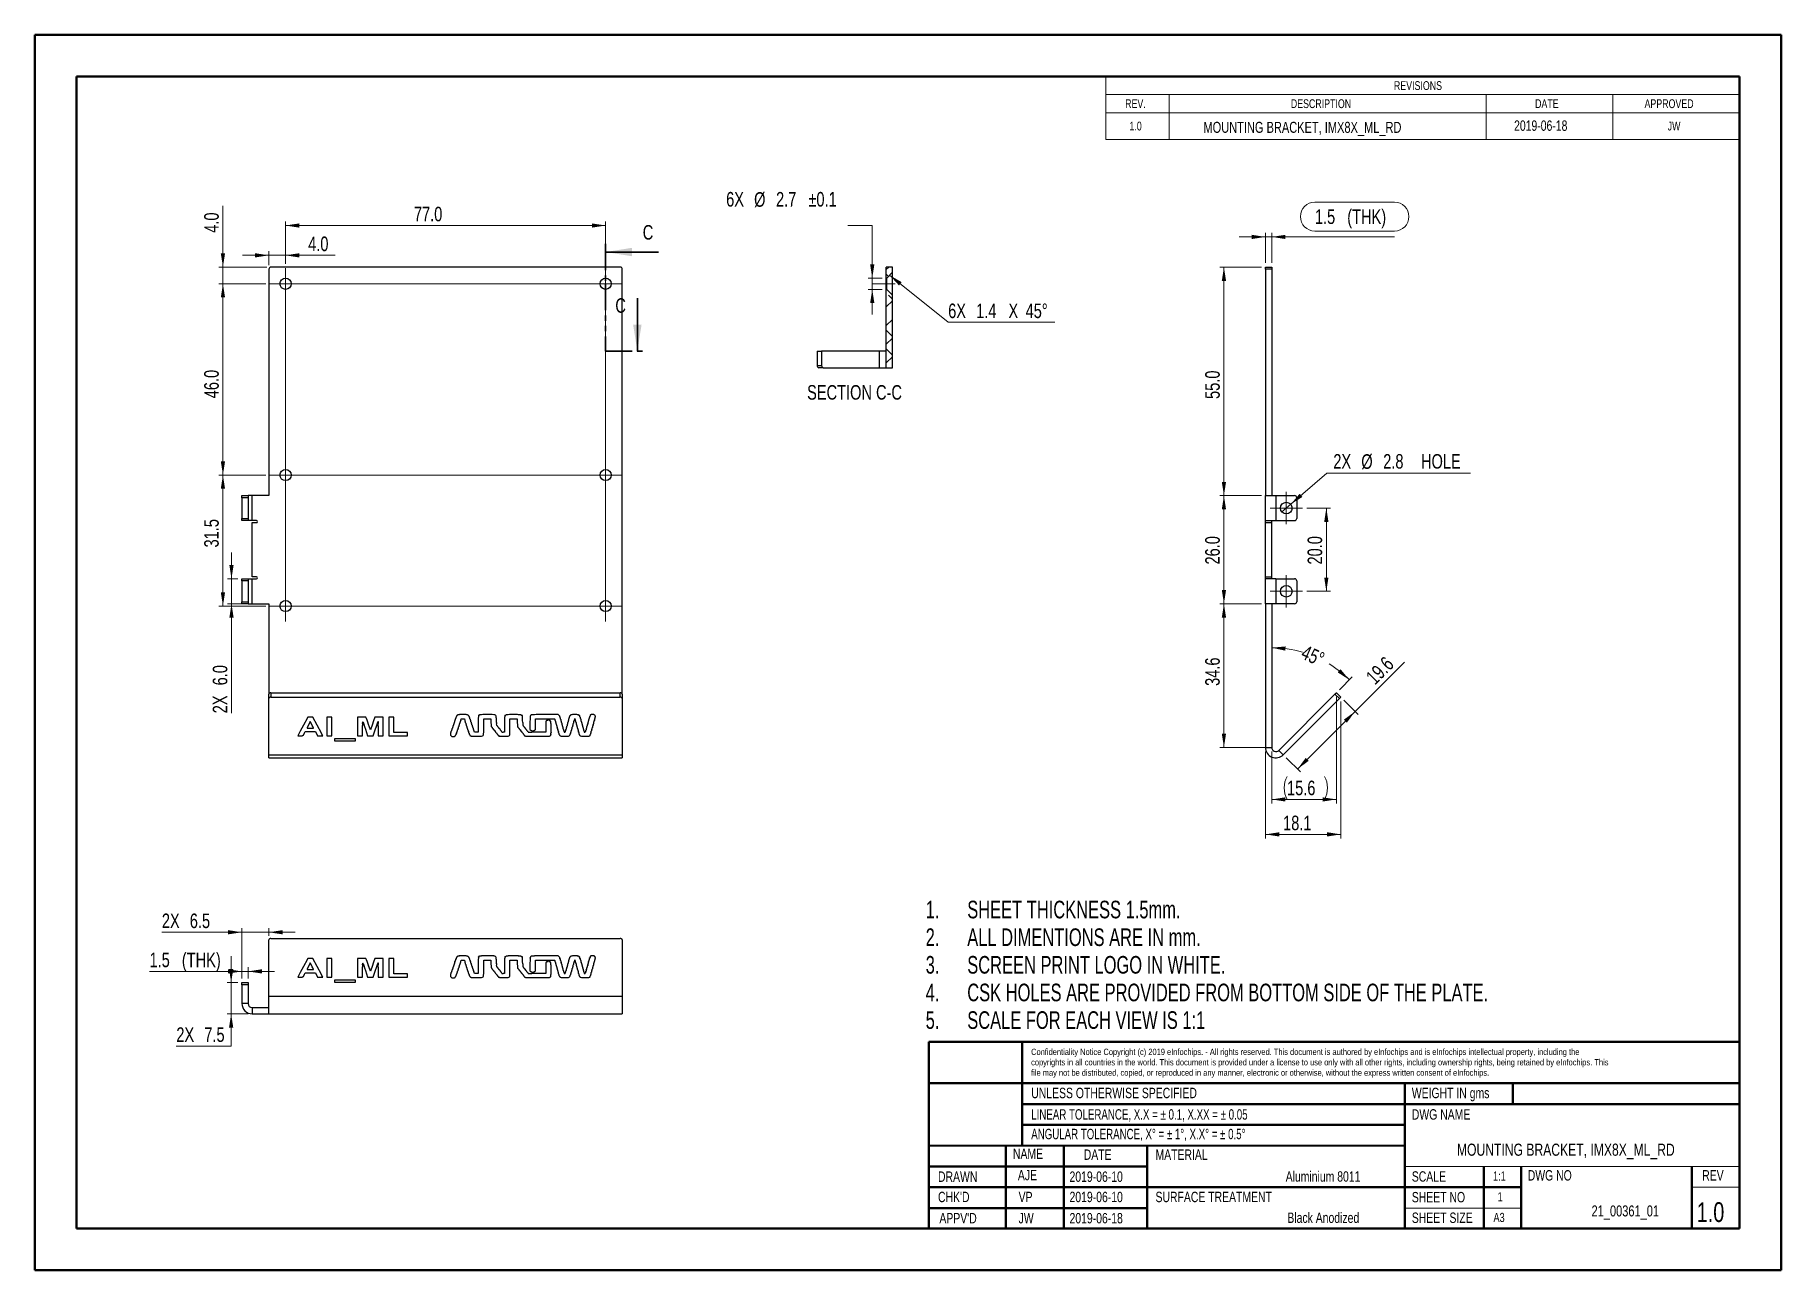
# Model space of a CAD drawing. Header units: millimetres. Extents: x 0 to 420, y 0 to 297.
import ezdxf

# ---------------------------------------------------------------- set-up
doc = ezdxf.new("R2010")
doc.units = ezdxf.units.MM
doc.linetypes.add('CENTERX2', pattern=[20.32, 12.7, -2.54, 2.54, -2.54])
doc.linetypes.add('PHANTOM', pattern=[12.7, 6.35, -1.27, 1.27, -1.27, 1.27, -1.27])
doc.styles.add('SLDTEXTSTYLE0', font='TXT', dxfattribs={"width": 0.7})
doc.styles.add('SLDTEXTSTYLE1', font='TXT', dxfattribs={"width": 0.75})
doc.styles.add('SLDTEXTSTYLE2', font='TXT', dxfattribs={"width": 0.698864})
doc.styles.add('SLDTEXTSTYLE3', font='TXT', dxfattribs={"width": 0.697674})
doc.dimstyles.new('SLDDIMSTYLE0', dxfattribs={"dimtxt": 3.5, "dimasz": 3.302, "dimexe": 0, "dimexo": 0.0625, "dimgap": 0.875, "dimtad": 1, "dimdec": 1, "dimrnd": 1e-09, "dimzin": 4, "dimdsep": 46, "dimtxsty": 'SLDTEXTSTYLE1', "dimsah": 1, "dimcen": 0.09, "dimadec": 0, "dimazin": 1, "dimtfac": 1, "dimtdec": 1, "dimtmove": 0, "dimatfit": 0, "dimfxl": 1, "dimfrac": 2, "dimtolj": 1, "dimtzin": 12, "dimarcsym": 0})
doc.dimstyles.new('SLDDIMSTYLE1', dxfattribs={"dimtxt": 3.5, "dimasz": 3.302, "dimexe": 0, "dimexo": 0.0625, "dimgap": 0.875, "dimtad": 1, "dimdec": 1, "dimrnd": 1e-09, "dimzin": 4, "dimdsep": 46, "dimtxsty": 'SLDTEXTSTYLE1', "dimsah": 1, "dimcen": 0.09, "dimadec": 0, "dimazin": 1, "dimtfac": 1, "dimtdec": 1, "dimtofl": 0, "dimtmove": 0, "dimatfit": 3, "dimfxl": 1, "dimfrac": 2, "dimtolj": 1, "dimtzin": 12, "dimarcsym": 0})
doc.dimstyles.new('SLDDIMSTYLE2', dxfattribs={"dimtxt": 3.5, "dimasz": 3.302, "dimexe": 0, "dimexo": 0.0625, "dimgap": 0.875, "dimtad": 1, "dimdec": 1, "dimrnd": 1e-09, "dimzin": 12, "dimdsep": 46, "dimtxsty": 'SLDTEXTSTYLE1', "dimsah": 1, "dimcen": 0.09, "dimadec": 0, "dimazin": 3, "dimtfac": 1, "dimtdec": 1, "dimtofl": 0, "dimtmove": 0, "dimatfit": 3, "dimfxl": 1, "dimfrac": 2, "dimtolj": 1, "dimtzin": 12, "dimarcsym": 0})
doc.dimstyles.new('SLDDIMSTYLE3', dxfattribs={"dimtxt": 3.5, "dimasz": 3.302, "dimexe": 0, "dimexo": 0.0625, "dimgap": 0.875, "dimtad": 1, "dimdec": 1, "dimrnd": 1e-09, "dimzin": 12, "dimdsep": 46, "dimtxsty": 'SLDTEXTSTYLE1', "dimsah": 1, "dimcen": 0.09, "dimadec": 0, "dimazin": 3, "dimtfac": 1, "dimtdec": 1, "dimtmove": 0, "dimatfit": 0, "dimfxl": 1, "dimfrac": 2, "dimtolj": 1, "dimtzin": 12, "dimarcsym": 0})
doc.dimstyles.new('SLDDIMSTYLE4', dxfattribs={"dimtxt": 3.5, "dimasz": 3.302, "dimexe": 0, "dimexo": 0.0625, "dimgap": 0.875, "dimtad": 0, "dimtih": 1, "dimtoh": 1, "dimdec": 1, "dimrnd": 1e-09, "dimzin": 12, "dimdsep": 46, "dimtxsty": 'SLDTEXTSTYLE1', "dimsah": 1, "dimcen": 0.09, "dimadec": 0, "dimazin": 3, "dimtfac": 1, "dimtdec": 1, "dimtofl": 0, "dimtmove": 0, "dimatfit": 3, "dimfxl": 1, "dimfrac": 2, "dimtolj": 1, "dimtzin": 12, "dimarcsym": 0})
doc.dimstyles.new('SLDDIMSTYLE5', dxfattribs={"dimtxt": 3.5, "dimasz": 3.302, "dimexe": 0, "dimexo": 0.0625, "dimgap": 0.875, "dimtad": 0, "dimdec": 4, "dimzin": 12, "dimdsep": 46, "dimtxsty": 'SLDTEXTSTYLE1', "dimsah": 1, "dimcen": 0.09, "dimadec": 0, "dimazin": 3, "dimtfac": 1, "dimtdec": 0, "dimtofl": 0, "dimtmove": 0, "dimatfit": 3, "dimfxl": 1, "dimfrac": 2, "dimtolj": 1, "dimtzin": 12, "dimarcsym": 0})
doc.dimstyles.new('SLDDIMSTYLE6', dxfattribs={"dimtxt": 3.5, "dimasz": 3.302, "dimexe": 0, "dimexo": 0.0625, "dimgap": 0.875, "dimtad": 0, "dimtih": 1, "dimtoh": 1, "dimdec": 1, "dimrnd": 1e-09, "dimzin": 12, "dimdsep": 46, "dimtxsty": 'SLDTEXTSTYLE1', "dimblk1": 'NONE', "dimsah": 1, "dimcen": 0, "dimadec": 0, "dimazin": 3, "dimtfac": 1, "dimtdec": 1, "dimtmove": 0, "dimatfit": 3, "dimldrblk": 'NONE', "dimfxl": 1, "dimfrac": 2, "dimtolj": 1, "dimtzin": 12, "dimarcsym": 0})
doc.dimstyles.new('SLDDIMSTYLE7', dxfattribs={"dimtxt": 3.5, "dimasz": 3.302, "dimexe": 0, "dimexo": 0.0625, "dimgap": 0.875, "dimtad": 0, "dimtih": 1, "dimtoh": 1, "dimdec": 1, "dimrnd": 1e-09, "dimzin": 12, "dimdsep": 46, "dimtxsty": 'SLDTEXTSTYLE1', "dimsah": 1, "dimcen": 0.09, "dimadec": 0, "dimazin": 3, "dimtol": 1, "dimtp": 0.1, "dimtm": 0.1, "dimtfac": 1, "dimtdec": 1, "dimtmove": 0, "dimatfit": 0, "dimfxl": 1, "dimfrac": 2, "dimtolj": 1, "dimarcsym": 0})

msp = doc.modelspace()

# ---------------------------------------------------------------- texts
at = {"color": 7, "linetype": 'Continuous', "lineweight": 0}
for s, insert, char_height, attachment_point, style in [('MOUNTING BRACKET, IMX8X_ML_RD', (281.14272, 276.3181), 2.6458333, 1, 'SLDTEXTSTYLE1'), ('SECTION C-C', (197.21738, 213.01422), 3.5, 2, 'SLDTEXTSTYLE1'), ('UNLESS OTHERWISE SPECIFIED', (239.72171, 44.04892), 2.5, 1, 'SLDTEXTSTYLE1'), ('WEIGHT IN gms', (331.25995, 44.04892), 2.5, 1, 'SLDTEXTSTYLE1'), ('LINEAR TOLERANCE, X.X = ± 0.1, X.XX = ± 0.05', (239.72171, 38.88854), 2.5, 1, 'SLDTEXTSTYLE2'), ('DWG NAME', (331.25995, 38.88854), 2.5, 1, 'SLDTEXTSTYLE1'), ('ANGULAR TOLERANCE, X° = ± 1°, X.X° = ± 0.5°', (239.72171, 34.17797), 2.5, 1, 'SLDTEXTSTYLE3'), ('NAME', (235.32179, 29.43303), 2.5, 1, 'SLDTEXTSTYLE1'), ('MOUNTING BRACKET, IMX8X_ML_RD', (342.11069, 30.61485), 2.9104167, 1, 'SLDTEXTSTYLE1'), ('DATE', (252.35432, 29.2212), 2.5, 1, 'SLDTEXTSTYLE1'), ('MATERIAL', (269.61342, 29.2212), 2.5, 1, 'SLDTEXTSTYLE1'), ('DRAWN', (217.29304, 23.92296), 2.5, 1, 'SLDTEXTSTYLE1'), ('AJE', (236.50703, 24.29627), 2.5, 1, 'SLDTEXTSTYLE1'), ('2019-06-10', (248.92989, 23.92296), 2.5, 1, 'SLDTEXTSTYLE1'), ('Aluminium 8011', (300.92251, 23.97055), 2.5, 1, 'SLDTEXTSTYLE1'), ('SCALE', (331.25995, 23.97055), 2.5, 1, 'SLDTEXTSTYLE1'), ('1:1', (350.79569, 23.93892), 2.2, 1, 'SLDTEXTSTYLE1'), ('DWG NO', (359.14513, 24.24231), 2.5, 1, 'SLDTEXTSTYLE1'), ('REV', (401.11237, 24.24231), 2.5, 1, 'SLDTEXTSTYLE1'), ("CHK'D", (217.29304, 19.04401), 2.5, 1, 'SLDTEXTSTYLE1'), ('VP', (236.68517, 19.04401), 2.5, 1, 'SLDTEXTSTYLE1'), ('2019-06-10', (248.92989, 19.04401), 2.5, 1, 'SLDTEXTSTYLE1'), ('SURFACE TREATMENT', (269.61342, 19.04401), 2.5, 1, 'SLDTEXTSTYLE1'), ('SHEET NO', (331.25995, 18.99603), 2.5, 1, 'SLDTEXTSTYLE1'), ('1', (351.88018, 18.93842), 2.2, 1, 'SLDTEXTSTYLE1'), ("APPV'D", (217.6324, 13.94105), 2.5, 1, 'SLDTEXTSTYLE1'), ('JW', (236.68517, 13.94105), 2.5, 1, 'SLDTEXTSTYLE1'), ('2019-06-18', (248.92989, 13.94105), 2.5, 1, 'SLDTEXTSTYLE1'), ('Black Anodized', (301.32768, 14.05049), 2.5, 1, 'SLDTEXTSTYLE1'), ('SHEET SIZE', (331.25995, 14.05049), 2.5, 1, 'SLDTEXTSTYLE1'), ('A3', (350.89852, 13.96584), 2.2, 1, 'SLDTEXTSTYLE1'), ('21_00361_01', (374.49064, 15.75458), 2.6458333, 1, 'SLDTEXTSTYLE1'), ('1.0', (399.78728, 16.53019), 4.7625, 1, 'SLDTEXTSTYLE1')]:
    msp.add_mtext(s, dxfattribs=dict(at, insert=insert, char_height=char_height, attachment_point=attachment_point, style=style))
at = {"color": 7, "linetype": 'Continuous', "char_height": 3.5, "attachment_point": 1, "style": 'SLDTEXTSTYLE1'}
for insert in [(146.27201, 251.49718), (139.68498, 233.89708)]:
    msp.add_mtext('C', dxfattribs=dict(at, insert=insert))

# ---------------------------------------------------------------- blocks, each defined once
blk = doc.blocks.new('SW_NOTE_0')
at = {"color": 0, "linetype": 'Continuous', "lineweight": 0, "attachment_point": 1, "style": 'SLDTEXTSTYLE0'}
for s, insert, char_height in [('1.', (-10, 5.46), 4.233), ('SHEET THICKNESS 1.5mm.', (0, 5.46), 4.2333), ('2.', (-10, -1.19), 4.233), ('ALL DIMENTIONS ARE IN mm.', (0, -1.19), 4.2333), ('3.', (-10, -7.83), 4.233), ('SCREEN PRINT LOGO IN WHITE.', (0, -7.83), 4.2333), ('4.', (-10, -14.48), 4.233), ('CSK HOLES ARE PROVIDED FROM BOTTOM SIDE OF THE PLATE.', (0, -14.48), 4.2333), ('5.', (-10, -21.12), 4.233), ('SCALE FOR EACH VIEW IS 1:1', (0, -21.12), 4.2333)]:
    blk.add_mtext(s, dxfattribs=dict(at, insert=insert, char_height=char_height))
blk = doc.blocks.new('SW_NOTE_1')
at = {"color": 0, "linetype": 'Continuous', "lineweight": 0, "char_height": 1.5, "attachment_point": 1, "style": 'SLDTEXTSTYLE1'}
for s, insert in [('Confidentiality Notice Copyright (c) 2019 eInfochips. - All rights reserved. This document is authored by eInfochips and is eInfochips intellectual property, including the', (0, 1.93)), ('file may not be distributed, copied, or reproduced in any manner, electronic or otherwise, without the express written consent of eInfochips.', (0, -3.07)), ('copyrights in all countries in the world. This document is provided under a license to use only with all other rights, including ownership rights, being retained by eInfochips. This', (0, -0.57))]:
    blk.add_mtext(s, dxfattribs=dict(at, insert=insert))
blk = doc.blocks.new('SW_TABLEANNOTATION_0')
at = {"color": 0, "linetype": 'Continuous', "lineweight": 18}
for p, q in [((0, 0), (0, -15.11)), ((152.4, 0), (0, 0)), ((152.4, -15.11), (152.4, 0)), ((0, -4.35), (152.4, -4.35)), ((15.24, -4.35), (15.24, -8.7)), ((91.44, -4.35), (91.44, -8.7)), ((121.92, -4.35), (121.92, -8.7)), ((0, -8.7), (152.4, -8.7)), ((15.24, -8.7), (15.24, -15.11)), ((91.44, -8.7), (91.44, -15.11)), ((121.92, -8.7), (121.92, -15.11)), ((0, -15.11), (152.4, -15.11))]:
    blk.add_line(p, q, dxfattribs=at)
at = {"color": 0, "linetype": 'Continuous', "lineweight": 18, "attachment_point": 1, "style": 'SLDTEXTSTYLE1'}
for s, insert, char_height in [('REVISIONS', (69.28, -1.12), 2.117), ('REV.', (4.63, -5.47), 2.117), ('DESCRIPTION', (44.48, -5.47), 2.1167), ('DATE', (103.23, -5.47), 2.117), ('APPROVED', (129.56, -5.47), 2.117), ('1.0', (5.67, -10.85), 2.117), ('2019-06-18', (98.18, -10.56), 2.5), ('JW', (135.13, -10.85), 2.117)]:
    blk.add_mtext(s, dxfattribs=dict(at, insert=insert, char_height=char_height))
blk = doc.blocks.new('_D')
at = {"color": 7, "linetype": 'Continuous', "lineweight": 18}
for p, q in [((45.3, 241.39), (45.3, 256.11)), ((55.85, 241.39), (44.3, 241.39)), ((45.3, 237.39), (45.3, 241.39)), ((55.6, 237.39), (44.3, 237.39)), ((45.3, 237.39), (45.3, 231.04))]:
    blk.add_line(p, q, dxfattribs=at)
for points in [[(45.3, 241.39), (45.81, 244.69), (44.79, 244.69)], [(45.3, 237.39), (44.79, 234.08), (45.81, 234.08)]]:
    blk.add_solid(points, dxfattribs=at)
at = {"color": 7, "linetype": 'Continuous', "lineweight": 18, "insert": (40.79, 249.64), "char_height": 3.5, "attachment_point": 1, "rotation": 90, "style": 'SLDTEXTSTYLE1'}
blk.add_mtext('4.0', dxfattribs=at)
blk = doc.blocks.new('_D_1')
at = {"color": 7, "linetype": 'Continuous', "lineweight": 18}
for p, q in [((56.35, 244.22), (50, 244.22)), ((56.35, 241.89), (56.35, 245.22)), ((60.35, 244.22), (56.35, 244.22)), ((60.35, 242.14), (60.35, 245.22)), ((60.35, 244.22), (72.26, 244.22))]:
    blk.add_line(p, q, dxfattribs=at)
for points in [[(56.35, 244.22), (53.05, 244.72), (53.05, 243.71)], [(60.35, 244.22), (63.66, 243.71), (63.66, 244.72)]]:
    blk.add_solid(points, dxfattribs=at)
at = {"color": 7, "linetype": 'Continuous', "lineweight": 18, "insert": (65.8, 248.73), "char_height": 3.5, "attachment_point": 1, "style": 'SLDTEXTSTYLE1'}
blk.add_mtext('4.0', dxfattribs=at)
blk = doc.blocks.new('_D_2')
at = {"color": 7, "linetype": 'Continuous', "lineweight": 18}
for p, q in [((60.35, 242.14), (60.35, 252.39)), ((137.35, 242.14), (137.35, 252.39)), ((137.35, 251.39), (60.35, 251.39))]:
    blk.add_line(p, q, dxfattribs=at)
for points in [[(60.35, 251.39), (63.66, 250.88), (63.66, 251.89)], [(137.35, 251.39), (134.05, 251.89), (134.05, 250.88)]]:
    blk.add_solid(points, dxfattribs=at)
at = {"color": 7, "linetype": 'Continuous', "lineweight": 18, "insert": (91.24, 255.9), "char_height": 3.5, "attachment_point": 1, "style": 'SLDTEXTSTYLE1'}
blk.add_mtext('77.0', dxfattribs=at)
blk = doc.blocks.new('_D_3')
at = {"color": 7, "linetype": 'Continuous', "lineweight": 18}
for p, q in [((55.6, 237.39), (44.3, 237.39)), ((45.3, 237.39), (45.3, 191.39)), ((55.6, 191.39), (44.3, 191.39))]:
    blk.add_line(p, q, dxfattribs=at)
for points in [[(45.3, 237.39), (44.79, 234.08), (45.81, 234.08)], [(45.3, 191.39), (45.81, 194.69), (44.79, 194.69)]]:
    blk.add_solid(points, dxfattribs=at)
at = {"color": 7, "linetype": 'Continuous', "lineweight": 18, "insert": (40.79, 209.85), "char_height": 3.5, "attachment_point": 1, "rotation": 90, "style": 'SLDTEXTSTYLE1'}
blk.add_mtext('46.0', dxfattribs=at)
blk = doc.blocks.new('_D_4')
at = {"color": 7, "linetype": 'Continuous', "lineweight": 18}
for p, q in [((55.6, 191.39), (44.3, 191.39)), ((45.3, 191.39), (45.3, 159.89)), ((55.6, 159.89), (44.3, 159.89))]:
    blk.add_line(p, q, dxfattribs=at)
for points in [[(45.3, 191.39), (44.79, 188.08), (45.81, 188.08)], [(45.3, 159.89), (45.81, 163.19), (44.79, 163.19)]]:
    blk.add_solid(points, dxfattribs=at)
at = {"color": 7, "linetype": 'Continuous', "lineweight": 18, "insert": (40.79, 173.97), "char_height": 3.5, "attachment_point": 1, "rotation": 90, "style": 'SLDTEXTSTYLE1'}
blk.add_mtext('31.5', dxfattribs=at)
blk = doc.blocks.new('_D_5')
at = {"color": 7, "linetype": 'Continuous', "lineweight": 18}
for p, q in [((47.36, 166.44), (47.36, 172.79)), ((48.85, 166.44), (46.36, 166.44)), ((47.36, 166.44), (47.36, 160.44)), ((50.35, 160.44), (46.36, 160.44)), ((47.36, 160.44), (47.36, 134.09))]:
    blk.add_line(p, q, dxfattribs=at)
for points in [[(47.36, 166.44), (47.87, 169.74), (46.85, 169.74)], [(47.36, 160.44), (46.85, 157.13), (47.87, 157.13)]]:
    blk.add_solid(points, dxfattribs=at)
at = {"color": 7, "linetype": 'Continuous', "lineweight": 18, "char_height": 3.5, "attachment_point": 1, "rotation": 90, "style": 'SLDTEXTSTYLE1'}
for s, insert in [('6.0', (42.85, 140.81)), ('2X', (42.85, 134.09))]:
    blk.add_mtext(s, dxfattribs=dict(at, insert=insert))
blk = doc.blocks.new('SW_CENTERMARKSYMBOL_0')
at = {"color": 0, "linetype": 'Continuous', "lineweight": 0}
for p, q in [((-2.5, 0), (-3.75, 0)), ((0, 0), (-2.5, 0)), ((0, 2.5), (0, 3.75)), ((0, 0), (0, 2.5)), ((0, 0), (0, -2.5)), ((0, 0), (2.5, 0)), ((2.5, 0), (77.41, 0)), ((0, -2.5), (0, -3.75))]:
    blk.add_line(p, q, dxfattribs=at)
blk = doc.blocks.new('SW_CENTERMARKSYMBOL_1')
at = {"color": 0, "linetype": 'Continuous', "lineweight": 0}
for p, q in [((-2.5, 0), (-3.75, 0)), ((0, 0), (-2.5, 0)), ((0, 2.5), (0, 3.75)), ((0, 0), (0, 2.5)), ((0, 0), (0, -2.5)), ((0, 0), (2.5, 0)), ((2.5, 0), (77.11, 0)), ((0, -2.5), (0, -3.75))]:
    blk.add_line(p, q, dxfattribs=at)
blk = doc.blocks.new('SW_CENTERMARKSYMBOL_2')
at = {"color": 0, "linetype": 'Continuous', "lineweight": 0}
for p, q in [((-2.5, 0), (-3.75, 0)), ((0, 0), (-2.5, 0)), ((0, 2.5), (0, 3.75)), ((0, 0), (0, 2.5)), ((0, 0), (0, -2.5)), ((0, 0), (2.5, 0)), ((2.5, 0), (3.75, 0)), ((0, -2.5), (0, -3.75))]:
    blk.add_line(p, q, dxfattribs=at)
blk = doc.blocks.new('SW_CENTERMARKSYMBOL_3')
at = {"color": 0, "linetype": 'Continuous', "lineweight": 0}
for p, q in [((-2.5, 0), (-3.75, 0)), ((0, 0), (-2.5, 0)), ((0, 2.5), (0, 3.75)), ((0, 0), (0, 2.5)), ((0, 0), (0, -2.5)), ((0, 0), (2.5, 0)), ((2.5, 0), (3.75, 0)), ((0, -2.5), (0, -3.75))]:
    blk.add_line(p, q, dxfattribs=at)
blk = doc.blocks.new('SW_CENTERMARKSYMBOL_4')
at = {"color": 0, "linetype": 'Continuous', "lineweight": 0}
for p, q in [((-2.5, 0), (-3.75, 0)), ((0, 0), (-2.5, 0)), ((0, 2.5), (0, 3.75)), ((0, 0), (0, 2.5)), ((0, 0), (0, -2.5)), ((0, 0), (2.5, 0)), ((2.5, 0), (74.88, 0)), ((0, -2.5), (0, -75.72))]:
    blk.add_line(p, q, dxfattribs=at)
blk = doc.blocks.new('SW_CENTERMARKSYMBOL_5')
at = {"color": 0, "linetype": 'Continuous', "lineweight": 0}
for p, q in [((-2.5, 0), (-3.75, 0)), ((0, 0), (-2.5, 0)), ((0, 2.5), (0, 3.75)), ((0, 0), (0, 2.5)), ((0, 0), (0, -2.5)), ((0, 0), (2.5, 0)), ((2.5, 0), (3.75, 0)), ((0, -2.5), (0, -74.27))]:
    blk.add_line(p, q, dxfattribs=at)
blk = doc.blocks.new('_D_6')
at = {"color": 7, "linetype": 'Continuous', "lineweight": 18}
for p, q in [((49.85, 72.03), (27.64, 72.03)), ((49.85, 70.33), (49.85, 73.03)), ((49.85, 72.03), (51.35, 72.03)), ((51.35, 70.33), (51.35, 73.03)), ((51.35, 72.03), (57.7, 72.03))]:
    blk.add_line(p, q, dxfattribs=at)
for points in [[(49.85, 72.03), (46.55, 72.54), (46.55, 71.53)], [(51.35, 72.03), (54.66, 71.53), (54.66, 72.54)]]:
    blk.add_solid(points, dxfattribs=at)
at = {"color": 7, "linetype": 'Continuous', "lineweight": 18, "char_height": 3.5, "attachment_point": 1, "style": 'SLDTEXTSTYLE1'}
for s, insert in [('1.5', (27.64, 76.55)), ('(THK)', (35.42, 76.55))]:
    blk.add_mtext(s, dxfattribs=dict(at, insert=insert))
blk = doc.blocks.new('_D_7')
at = {"color": 7, "linetype": 'Continuous', "lineweight": 18}
for p, q in [((49.85, 81.44), (30.61, 81.44)), ((49.85, 70.33), (49.85, 82.44)), ((49.85, 81.44), (56.35, 81.44)), ((56.35, 80.59), (56.35, 82.44)), ((56.35, 81.44), (62.7, 81.44))]:
    blk.add_line(p, q, dxfattribs=at)
for points in [[(49.85, 81.44), (46.55, 81.95), (46.55, 80.94)], [(56.35, 81.44), (59.66, 80.94), (59.66, 81.95)]]:
    blk.add_solid(points, dxfattribs=at)
at = {"color": 7, "linetype": 'Continuous', "lineweight": 18, "char_height": 3.5, "attachment_point": 1, "style": 'SLDTEXTSTYLE1'}
for s, insert in [('2X', (30.61, 85.95)), ('6.5', (37.33, 85.95))]:
    blk.add_mtext(s, dxfattribs=dict(at, insert=insert))
blk = doc.blocks.new('_D_8')
at = {"color": 7, "linetype": 'Continuous', "lineweight": 18}
for p, q in [((47.28, 69.33), (47.28, 75.68)), ((48.85, 69.33), (46.28, 69.33)), ((47.28, 69.33), (47.28, 61.83)), ((51.35, 61.83), (46.28, 61.83)), ((47.28, 54.07), (47.28, 61.83)), ((34.09, 54.07), (47.28, 54.07))]:
    blk.add_line(p, q, dxfattribs=at)
for points in [[(47.28, 69.33), (47.79, 72.63), (46.77, 72.63)], [(47.28, 61.83), (46.77, 58.52), (47.79, 58.52)]]:
    blk.add_solid(points, dxfattribs=at)
at = {"color": 7, "linetype": 'Continuous', "lineweight": 18, "char_height": 3.5, "attachment_point": 1, "style": 'SLDTEXTSTYLE1'}
for s, insert in [('2X', (34.09, 58.58)), ('7.5', (40.82, 58.58))]:
    blk.add_mtext(s, dxfattribs=dict(at, insert=insert))
blk = doc.blocks.new('_D_9')
at = {"color": 7, "linetype": 'Continuous', "lineweight": 18}
for p, q in [((295.07, 241.39), (285.07, 241.39)), ((286.07, 241.39), (286.07, 186.44)), ((295.07, 186.44), (285.07, 186.44))]:
    blk.add_line(p, q, dxfattribs=at)
for points in [[(286.07, 241.39), (285.56, 238.08), (286.58, 238.08)], [(286.07, 186.44), (286.58, 189.74), (285.56, 189.74)]]:
    blk.add_solid(points, dxfattribs=at)
at = {"color": 7, "linetype": 'Continuous', "lineweight": 18, "insert": (281.56, 209.68), "char_height": 3.5, "attachment_point": 1, "rotation": 90, "style": 'SLDTEXTSTYLE1'}
blk.add_mtext('55.0', dxfattribs=at)
blk = doc.blocks.new('_D_10')
at = {"color": 7, "linetype": 'Continuous', "lineweight": 18}
for p, q in [((295.07, 186.44), (285.07, 186.44)), ((286.07, 186.44), (286.07, 160.44)), ((295.07, 160.44), (285.07, 160.44))]:
    blk.add_line(p, q, dxfattribs=at)
for points in [[(286.07, 186.44), (285.56, 183.13), (286.58, 183.13)], [(286.07, 160.44), (286.58, 163.74), (285.56, 163.74)]]:
    blk.add_solid(points, dxfattribs=at)
at = {"color": 7, "linetype": 'Continuous', "lineweight": 18, "insert": (281.56, 169.87), "char_height": 3.5, "attachment_point": 1, "rotation": 90, "style": 'SLDTEXTSTYLE1'}
blk.add_mtext('26.0', dxfattribs=at)
blk = doc.blocks.new('_D_11')
at = {"color": 7, "linetype": 'Continuous', "lineweight": 18}
for p, q in [((295.07, 160.44), (285.07, 160.44)), ((286.07, 160.44), (286.07, 125.89)), ((297.57, 125.89), (285.07, 125.89))]:
    blk.add_line(p, q, dxfattribs=at)
for points in [[(286.07, 160.44), (285.56, 157.13), (286.58, 157.13)], [(286.07, 125.89), (286.58, 129.19), (285.56, 129.19)]]:
    blk.add_solid(points, dxfattribs=at)
at = {"color": 7, "linetype": 'Continuous', "lineweight": 18, "insert": (281.56, 140.68), "char_height": 3.5, "attachment_point": 1, "rotation": 90, "style": 'SLDTEXTSTYLE1'}
blk.add_mtext('34.6', dxfattribs=at)
blk = doc.blocks.new('_D_12')
at = {"color": 7, "linetype": 'Continuous', "lineweight": 18}
for p, q in [((317.62, 134.54), (329.49, 146.41)), ((303.77, 120.69), (317.62, 134.54)), ((314.89, 137.26), (318.32, 133.83)), ((301.05, 123.41), (304.48, 119.98))]:
    blk.add_line(p, q, dxfattribs=at)
for points in [[(317.62, 134.54), (314.92, 132.56), (315.64, 131.84)], [(303.77, 120.69), (306.46, 122.66), (305.74, 123.38)]]:
    blk.add_solid(points, dxfattribs=at)
at = {"color": 7, "linetype": 'Continuous', "lineweight": 18, "insert": (319.9, 143.2), "char_height": 3.5, "attachment_point": 1, "rotation": 45, "style": 'SLDTEXTSTYLE1'}
blk.add_mtext('19.6', dxfattribs=at)
blk = doc.blocks.new('_D_13')
at = {"color": 7, "linetype": 'Continuous', "lineweight": 18}
blk.add_line((313.83, 139.74), (316.95, 142.85), dxfattribs=at)
for start, end in [(73.7577, 90), (45, 58.4363)]:
    blk.add_arc((297.57, 123.47), 26.4, start, end, dxfattribs=at)
for points in [[(297.57, 149.87), (300.83, 149.16), (300.9, 150.17)], [(316.24, 142.14), (314.1, 144.71), (313.43, 143.94)]]:
    blk.add_solid(points, dxfattribs=at)
at = {"color": 7, "linetype": 'Continuous', "lineweight": 18, "insert": (305.75, 150.62), "char_height": 3.5, "attachment_point": 1, "rotation": 336.097, "style": 'SLDTEXTSTYLE1'}
blk.add_mtext('45°', dxfattribs=at)
blk = doc.blocks.new('_D_14')
at = {"color": 7, "linetype": 'Continuous', "lineweight": 18}
for p, q in [((314.19, 136.97), (314.19, 103.98)), ((296.07, 124.89), (296.07, 103.98)), ((314.19, 104.98), (296.07, 104.98))]:
    blk.add_line(p, q, dxfattribs=at)
for points in [[(296.07, 104.98), (299.37, 104.47), (299.37, 105.49)], [(314.19, 104.98), (310.89, 105.49), (310.89, 104.47)]]:
    blk.add_solid(points, dxfattribs=at)
at = {"color": 7, "linetype": 'Continuous', "lineweight": 18, "insert": (300.3, 109.49), "char_height": 3.5, "attachment_point": 1, "style": 'SLDTEXTSTYLE1'}
blk.add_mtext('18.1', dxfattribs=at)
blk = doc.blocks.new('_D_15')
at = {"color": 7, "linetype": 'Continuous', "lineweight": 18}
for p, q in [((313.13, 138.03), (313.13, 112.39)), ((297.57, 124.89), (297.57, 112.39)), ((297.57, 113.39), (313.13, 113.39))]:
    blk.add_line(p, q, dxfattribs=at)
for centre, start, end in [((306.8, 116.16), 153.4349, 206.5651), ((304.74, 116.16), 333.4349, 26.5651)]:
    blk.add_arc(centre, 6.21, start, end, dxfattribs=at)
for points in [[(297.57, 113.39), (300.87, 112.88), (300.87, 113.89)], [(313.13, 113.39), (309.82, 113.89), (309.82, 112.88)]]:
    blk.add_solid(points, dxfattribs=at)
at = {"color": 7, "linetype": 'Continuous', "lineweight": 18, "insert": (301.25, 117.9), "char_height": 3.5, "attachment_point": 1, "style": 'SLDTEXTSTYLE1'}
blk.add_mtext('15.6', dxfattribs=at)
blk = doc.blocks.new('_D_16')
at = {"color": 7, "linetype": 'Continuous', "lineweight": 18}
for p, q in [((307.95, 257.02), (327.08, 257.02)), ((296.07, 248.65), (289.72, 248.65)), ((296.07, 242.39), (296.07, 249.65)), ((296.07, 248.65), (297.57, 248.65)), ((297.57, 242.39), (297.57, 249.65)), ((297.57, 248.65), (327.08, 248.65)), ((327.08, 250.04), (307.95, 250.04))]:
    blk.add_line(p, q, dxfattribs=at)
for centre, start, end in [((307.95, 253.53), 90, 270), ((327.08, 253.53), 270, 90)]:
    blk.add_arc(centre, 3.49, start, end, dxfattribs=at)
for points in [[(296.07, 248.65), (292.77, 249.15), (292.77, 248.14)], [(297.57, 248.65), (300.87, 248.14), (300.87, 249.15)]]:
    blk.add_solid(points, dxfattribs=at)
at = {"color": 7, "linetype": 'Continuous', "lineweight": 18, "char_height": 3.5, "attachment_point": 1, "style": 'SLDTEXTSTYLE1'}
for s, insert in [('1.5', (307.95, 255.26)), ('(THK)', (315.73, 255.26))]:
    blk.add_mtext(s, dxfattribs=dict(at, insert=insert))
blk = doc.blocks.new('_D_17')
at = {"color": 7, "linetype": 'Continuous', "lineweight": 18}
for p, q in [((305.97, 183.44), (311.7, 183.44)), ((310.7, 163.44), (310.7, 183.44)), ((305.97, 163.44), (311.7, 163.44))]:
    blk.add_line(p, q, dxfattribs=at)
for points in [[(310.7, 183.44), (310.19, 180.13), (311.21, 180.13)], [(310.7, 163.44), (311.21, 166.74), (310.19, 166.74)]]:
    blk.add_solid(points, dxfattribs=at)
at = {"color": 7, "linetype": 'Continuous', "lineweight": 18, "insert": (306.19, 169.87), "char_height": 3.5, "attachment_point": 1, "rotation": 90, "style": 'SLDTEXTSTYLE1'}
blk.add_mtext('20.0', dxfattribs=at)
blk = doc.blocks.new('_D_18')
at = {"color": 7, "linetype": 'Continuous', "lineweight": 18}
for p, q in [((302.13, 184.35), (310.8, 191.87)), ((310.8, 191.87), (345.34, 191.87)), ((300.01, 182.52), (302.13, 184.35))]:
    blk.add_line(p, q, dxfattribs=at)
blk.add_solid([(302.13, 184.35), (304.96, 186.13), (304.29, 186.9)], dxfattribs=at)
at = {"color": 7, "linetype": 'Continuous', "lineweight": 18, "char_height": 3.5, "attachment_point": 1, "style": 'SLDTEXTSTYLE1'}
for s, insert in [('2X', (312.38, 196.43)), ('%%c', (319.11, 196.38)), ('2.8', (324.38, 196.43)), ('HOLE', (333.47, 196.43))]:
    blk.add_mtext(s, dxfattribs=dict(at, insert=insert))
blk = doc.blocks.new('_None')
blk = doc.blocks.new('SW_CENTERMARKSYMBOL_6')
at = {"color": 0, "linetype": 'Continuous', "lineweight": 0}
for p, q in [((-2.5, 0), (-3.9, 0)), ((0, 0), (-2.5, 0)), ((0, 2.5), (0, 3.9)), ((0, 0), (0, 2.5)), ((0, 0), (0, -2.5)), ((0, 0), (2.5, 0)), ((2.5, 0), (3.9, 0)), ((0, -2.5), (0, -3.9))]:
    blk.add_line(p, q, dxfattribs=at)
blk = doc.blocks.new('SW_CENTERMARKSYMBOL_7')
at = {"color": 0, "linetype": 'Continuous', "lineweight": 0}
for p, q in [((-2.5, 0), (-3.9, 0)), ((0, 0), (-2.5, 0)), ((0, 2.5), (0, 3.9)), ((0, 0), (0, 2.5)), ((0, 0), (0, -2.5)), ((0, 0), (2.5, 0)), ((2.5, 0), (3.9, 0)), ((0, -2.5), (0, -3.9))]:
    blk.add_line(p, q, dxfattribs=at)
blk = doc.blocks.new('SW_CHAMFER_DIMENSION_0')
at = {"color": 0, "linetype": 'Continuous', "lineweight": 18}
for p, q in [((-14.09, 11.32), (0, 0)), ((0, 0), (25.66, 0))]:
    blk.add_line(p, q, dxfattribs=at)
blk.add_solid([(-14.09, 11.32), (-11.83, 8.86), (-11.19, 9.65)], dxfattribs=at)
at = {"color": 0, "linetype": 'Continuous', "lineweight": 18, "char_height": 3.5, "attachment_point": 1, "style": 'SLDTEXTSTYLE1'}
for s, insert in [('6X', (0, 4.51)), ('1.4', (6.72, 4.51)), ('X', (14.5, 4.51)), ('45°', (18.62, 4.51))]:
    blk.add_mtext(s, dxfattribs=dict(at, insert=insert))
blk = doc.blocks.new('_D_19')
at = {"color": 7, "linetype": 'Continuous', "lineweight": 18}
for p, q in [((195.63, 251.39), (201.48, 251.39)), ((201.48, 251.39), (201.48, 238.74)), ((203.86, 238.74), (200.48, 238.74)), ((203.86, 236.04), (200.48, 236.04)), ((201.48, 238.74), (201.48, 236.04)), ((201.48, 236.04), (201.48, 230.02))]:
    blk.add_line(p, q, dxfattribs=at)
for points in [[(201.48, 238.74), (201.99, 242.04), (200.97, 242.04)], [(201.48, 236.04), (200.97, 232.73), (201.99, 232.73)]]:
    blk.add_solid(points, dxfattribs=at)
at = {"color": 7, "linetype": 'Continuous', "lineweight": 18, "char_height": 3.5, "attachment_point": 1, "style": 'SLDTEXTSTYLE1'}
for s, insert in [('6X', (166.34, 259.45)), ('%%c', (173.06, 259.4)), ('2.7', (178.34, 259.45)), ('±0.1', (186.12, 259.45))]:
    blk.add_mtext(s, dxfattribs=dict(at, insert=insert))

# ---------------------------------------------------------------- dimensions: what is measured, and where the dimension line sits
at = {"color": 7, "linetype": 'Continuous', "lineweight": 18}
for base, p1, p2, angle, dimstyle, picture, middle in [((45.29725, 241.3861), (56.60489, 237.3861), (56.85489, 241.3861), 90, 'SLDDIMSTYLE0', '_D', (45.29725, 252.87684)), ((286.0706147419, 186.4360993918), (296.0706147419, 241.3860993918), (296.0706147419, 186.4360993918), 90, 'SLDDIMSTYLE1', '_D_9', (286.0706147419, 214.2019245126)), ((45.29725, 191.3861), (56.60489, 237.3861), (56.60489, 191.3861), 90, 'SLDDIMSTYLE1', '_D_3', (45.29725, 214.37204)), ((45.29725, 159.8861), (56.60489, 191.3861), (56.60489, 159.8861), 90, 'SLDDIMSTYLE2', '_D_4', (45.29725, 178.49534)), ((286.07061, 160.4361), (296.07061, 186.4361), (296.07061, 160.4361), 90, 'SLDDIMSTYLE1', '_D_10', (286.07061, 174.39185)), ((310.69836, 183.4361), (304.97061, 163.4361), (304.97061, 183.4361), 90, 'SLDDIMSTYLE1', '_D_17', (310.69836, 174.39185)), ((286.0706147419, 125.8860993918), (296.0706147419, 160.4360993918), (298.5706147419, 125.8860993918), 90, 'SLDDIMSTYLE2', '_D_11', (286.0706147419, 145.2069381838)), ((317.61777, 134.53743), (300.33838, 124.11833), (314.18762, 137.96757), 45, 'SLDDIMSTYLE2', '_D_12', (326.28925, 143.20891))]:
    dim = msp.add_linear_dim(base=base, p1=p1, p2=p2, angle=angle, dimstyle=dimstyle, dxfattribs=at)
    dim.commit()
    dim.dimension.update_dxf_attribs({"geometry": picture, "text_midpoint": middle, "dimtype": 160})
for base, p1, p2, text, dimstyle, picture, middle in [((195.12843, 236.0361), (204.86217, 238.7361), (204.86217, 236.0361), '6X %%c<>', 'SLDDIMSTYLE7', '_D_19', (195.12843, 257.69096)), ((47.35864, 160.4361), (49.85489, 166.4361), (51.35489, 160.4361), '2X <>', 'SLDDIMSTYLE0', '_D_5', (47.35864, 140.67931)), ((47.28137, 61.82694), (49.85489, 69.32694), (52.35489, 61.82694), '2X <>', 'SLDDIMSTYLE4', '_D_8', (47.28137, 56.84893))]:
    dim = msp.add_linear_dim(base=base, p1=p1, p2=p2, angle=90, text=text, dimstyle=dimstyle, dxfattribs=at)
    dim.commit()
    dim.dimension.update_dxf_attribs({"geometry": picture, "text_midpoint": middle, "dimtype": 160})
for base, p1, p2, text, dimstyle, picture, middle in [((297.57061, 248.64645), (296.07061, 241.3861), (297.57061, 241.3861), '<> (THK)', 'SLDDIMSTYLE3', '_D_16', (317.51783, 248.64645)), ((313.12696, 113.3861), (297.57061, 125.8861), (313.12696, 139.02824), '(<>)', 'SLDDIMSTYLE2', '_D_15', (305.77288, 113.3861)), ((56.35489, 81.44312), (49.85489, 69.32694), (56.35489, 79.5904), '2X <>', 'SLDDIMSTYLE3', '_D_7', (37.20411, 81.44312)), ((51.35489, 72.0348), (49.85489, 69.32694), (51.35489, 69.32694), '<> (THK)', 'SLDDIMSTYLE3', '_D_6', (37.20411, 72.0348))]:
    dim = msp.add_linear_dim(base=base, p1=p1, p2=p2, text=text, dimstyle=dimstyle, dxfattribs=at)
    dim.commit()
    dim.dimension.update_dxf_attribs({"geometry": picture, "text_midpoint": middle, "dimtype": 160})
for base, p1, p2, dimstyle, picture, middle in [((60.35489, 251.3861), (137.35489, 241.1361), (60.35489, 241.1361), 'SLDDIMSTYLE1', '_D_2', (95.76751, 251.3861)), ((56.35489, 244.21543), (60.35489, 241.1361), (56.35489, 240.8861), 'SLDDIMSTYLE0', '_D_1', (69.02811, 244.21543)), ((296.07061, 104.97744), (314.18762, 137.96757), (296.07061, 125.8861), 'SLDDIMSTYLE2', '_D_14', (304.82846, 104.97744))]:
    dim = msp.add_linear_dim(base=base, p1=p1, p2=p2, dimstyle=dimstyle, dxfattribs=at)
    dim.commit()
    dim.dimension.update_dxf_attribs({"geometry": picture, "text_midpoint": middle, "dimtype": 160})
dim = msp.add_angular_dim_2l(base=(313.9269, 144.19603), line1=((299.27772, 125.17899), (313.12696, 139.02824)), line2=((297.57061, 125.8861), (297.57061, 241.3861)), dimstyle='SLDDIMSTYLE5', dxfattribs=at)
dim.commit()
dim.dimension.update_dxf_attribs({"geometry": '_D_13', "text_midpoint": (308.26806, 147.60865), "dimtype": 162})
dim = msp.add_diameter_dim_2p(p1=(300.01284, 182.51898), p2=(302.12839, 184.35322), text='2X <>  HOLE', dimstyle='SLDDIMSTYLE6', dxfattribs=at)
dim.commit()
dim.dimension.update_dxf_attribs({"geometry": '_D_18', "text_midpoint": (328.8589, 194.67232), "dimtype": 163})

# ---------------------------------------------------------------- hatches: boundary and pattern name
at = {"linetype": 'Continuous', "lineweight": 18}
h = msp.add_hatch(dxfattribs=at)
h.set_pattern_fill('ANSI38', style=0)
h.paths.add_polyline_path([(206.36217, 240.1361), (206.36217, 241.3861), (204.86217, 241.3861), (204.86217, 238.7361), (204.96217, 238.7361)], flags=0)
h = msp.add_hatch(dxfattribs=at)
h.set_pattern_fill('ANSI38', style=0)
h.paths.add_polyline_path([(204.86217, 236.0361), (204.86217, 217.19708), (206.36217, 217.19708), (206.36217, 234.6361), (204.96217, 236.0361)], flags=0)

# ---------------------------------------------------------------- linework, layer by layer
at = {"color": 7, "linetype": 'Continuous', "lineweight": 50}
for p, q in [((0.07884, 0.21478), (0.07884, 297.21478)), ((0.07884, 297.21478), (420.07884, 297.21478)), ((420.07884, 0.21478), (420.07884, 297.21478)), ((10.07884, 10.21478), (10.07884, 287.21478)), ((10.07884, 287.21478), (410.07884, 287.21478)), ((410.07884, 287.21478), (410.07884, 10.21478)), ((215.07884, 55.12093), (410.07884, 55.12093)), ((215.07884, 55.12093), (215.07884, 10.12093)), ((237.57884, 55.12093), (237.57884, 30.12538)), ((215.11082, 45.12093), (410.07884, 45.12093)), ((329.57564, 45.12093), (329.57884, 10.21478)), ((355.57564, 45.12093), (355.57564, 40.12093)), ((237.57884, 40.12093), (410.07884, 40.12093)), ((237.57884, 35.12093), (329.57656, 35.12093)), ((215.11082, 30.12093), (329.57701, 30.1436)), ((233.59989, 30.12459), (233.57884, 10.21478)), ((247.57884, 30.13679), (247.57884, 10.21478)), ((267.57884, 30.14558), (267.57884, 10.21478)), ((215.11082, 25.12093), (267.57884, 25.12093)), ((348.57884, 25.12093), (348.57884, 10.21478)), ((357.57884, 25.12093), (357.57884, 10.21478)), ((398.57884, 25.12093), (398.57884, 10.21478)), ((215.11082, 20.12093), (357.57884, 20.12093)), ((215.11082, 15.12093), (267.57884, 15.12093)), ((10.07884, 10.21478), (410.07884, 10.21478)), ((410.07884, 10.21478), (385.98831, 10.21478)), ((0.07884, 0.21478), (420.07884, 0.21478))]:
    msp.add_line(p, q, dxfattribs=at)
at = {"color": 7, "linetype": 'PHANTOM', "lineweight": 35}
for p, q in [((137.35489, 247.01223), (137.35489, 237.3861)), ((137.35489, 237.3861), (137.35489, 221.19708)), ((137.35489, 221.19708), (146.98103, 221.19708))]:
    msp.add_line(p, q, dxfattribs=at)
at = {"color": 7, "linetype": 'Continuous', "lineweight": 35}
for p, q in [((150.05489, 245.01223), (137.35489, 245.01223)), ((144.98103, 233.89708), (144.98103, 221.19708))]:
    msp.add_line(p, q, dxfattribs=at)
at = {"color": 7, "linetype": 'Continuous', "lineweight": 25}
for p, q in [((56.35489, 240.8861), (56.35489, 186.4361)), ((140.85489, 241.3861), (56.85489, 241.3861)), ((141.35489, 138.67468), (141.35489, 240.8861)), ((206.36217, 241.3861), (204.86217, 241.3861)), ((204.86217, 238.7361), (204.86217, 241.3861)), ((206.36217, 240.1361), (204.96217, 238.7361)), ((206.36217, 240.1361), (206.36217, 241.3861)), ((206.36217, 234.6361), (206.36217, 240.1361)), ((296.07061, 241.3861), (297.57061, 241.3861)), ((296.07061, 240.8861), (296.07061, 241.3861)), ((297.57061, 240.8861), (296.07061, 240.8861)), ((296.07061, 240.8861), (296.07061, 186.4361)), ((297.57061, 241.3861), (297.57061, 240.8861)), ((297.57061, 240.8861), (297.57061, 186.4361)), ((204.96217, 238.7361), (204.86217, 238.7361)), ((204.86217, 236.0361), (204.86217, 238.7361)), ((204.86217, 236.0361), (204.96217, 236.0361)), ((204.86217, 217.19708), (204.86217, 236.0361)), ((204.96217, 236.0361), (204.96217, 238.7361)), ((204.96217, 236.0361), (206.36217, 234.6361)), ((206.36217, 217.19708), (206.36217, 234.6361)), ((188.24516, 221.19708), (188.24516, 217.69708)), ((188.24516, 221.19708), (189.30582, 221.19708)), ((189.30582, 221.19708), (189.30582, 217.69708)), ((203.15506, 221.19708), (189.30582, 221.19708)), ((203.15506, 221.19708), (203.15506, 217.19708)), ((204.86217, 221.19708), (203.15506, 221.19708)), ((188.24516, 217.69708), (189.30582, 217.69708)), ((189.65937, 217.19708), (188.59872, 217.19708)), ((189.65937, 217.19708), (203.15506, 217.19708)), ((203.15506, 217.19708), (204.86217, 217.19708)), ((204.86217, 217.19708), (206.36217, 217.19708)), ((49.85489, 186.4361), (51.35489, 186.4361)), ((49.85489, 185.9361), (49.85489, 186.4361)), ((51.35489, 185.9361), (49.85489, 185.9361)), ((49.85489, 185.9361), (49.85489, 180.9361)), ((51.35489, 186.4361), (51.35489, 185.9361)), ((52.35489, 186.4361), (51.35489, 186.4361)), ((51.35489, 185.9361), (51.35489, 180.9361)), ((52.35489, 180.4361), (52.35489, 186.4361)), ((56.35489, 186.4361), (52.35489, 186.4361)), ((296.07061, 180.4361), (296.07061, 186.4361)), ((296.07061, 186.4361), (298.57061, 186.4361)), ((298.57061, 186.4361), (298.57061, 180.4361)), ((298.57061, 186.4361), (303.07061, 186.4361)), ((303.57061, 185.9361), (303.57061, 180.9361)), ((49.85489, 180.4361), (49.85489, 180.9361)), ((49.85489, 180.9361), (51.35489, 180.9361)), ((51.35489, 180.9361), (51.35489, 180.4361)), ((51.35489, 180.4361), (49.85489, 180.4361)), ((52.35489, 180.4361), (51.35489, 180.4361)), ((53.35489, 180.4361), (52.35489, 180.4361)), ((52.35489, 166.9361), (52.35489, 179.9361)), ((52.35489, 179.9361), (53.35489, 179.9361)), ((296.07061, 180.4361), (298.57061, 180.4361)), ((296.07061, 179.9361), (296.07061, 180.4361)), ((296.07061, 166.9361), (296.07061, 179.9361)), ((296.07061, 179.9361), (297.57061, 179.9361)), ((297.57061, 179.9361), (297.57061, 180.4361)), ((297.57061, 166.9361), (297.57061, 179.9361)), ((298.57061, 180.4361), (303.07061, 180.4361)), ((49.85489, 166.4361), (51.35489, 166.4361)), ((49.85489, 165.9361), (49.85489, 166.4361)), ((51.35489, 165.9361), (49.85489, 165.9361)), ((49.85489, 165.9361), (49.85489, 160.9361)), ((51.35489, 166.4361), (51.35489, 165.9361)), ((51.35489, 166.4361), (52.35489, 166.4361)), ((51.35489, 165.9361), (51.35489, 160.9361)), ((53.35489, 166.9361), (52.35489, 166.9361)), ((52.35489, 160.4361), (52.35489, 166.4361)), ((52.35489, 166.4361), (53.35489, 166.4361)), ((296.07061, 166.9361), (297.57061, 166.9361)), ((296.07061, 166.4361), (296.07061, 166.9361)), ((296.07061, 160.4361), (296.07061, 166.4361)), ((298.57061, 166.4361), (296.07061, 166.4361)), ((297.57061, 166.4361), (297.57061, 166.9361)), ((298.57061, 166.4361), (298.57061, 160.4361)), ((298.57061, 166.4361), (303.07061, 166.4361)), ((303.57061, 165.9361), (303.57061, 160.9361)), ((49.85489, 160.9361), (51.35489, 160.9361)), ((49.85489, 160.4361), (49.85489, 160.9361)), ((51.35489, 160.4361), (49.85489, 160.4361)), ((51.35489, 160.9361), (51.35489, 160.4361)), ((51.35489, 160.4361), (52.35489, 160.4361)), ((52.35489, 160.4361), (56.35489, 160.4361)), ((56.35489, 160.4361), (56.35489, 138.67468)), ((298.57061, 160.4361), (296.07061, 160.4361)), ((296.07061, 160.4361), (296.07061, 125.8861)), ((297.57061, 160.4361), (297.57061, 125.8861)), ((303.07061, 160.4361), (298.57061, 160.4361)), ((56.35489, 137.61402), (56.35489, 138.67468)), ((56.85489, 139.02824), (56.85489, 137.96758)), ((56.85489, 139.02824), (140.85489, 139.02824)), ((140.85489, 137.96758), (140.85489, 139.02824)), ((141.35489, 138.67468), (141.35489, 137.61402)), ((299.27772, 125.17899), (312.77341, 138.67468)), ((313.83407, 137.61402), (312.77341, 138.67468)), ((313.12696, 139.02824), (314.18762, 137.96758)), ((56.35489, 124.11833), (56.35489, 137.61402)), ((56.85489, 137.96758), (140.85489, 137.96758)), ((141.35489, 137.61402), (141.35489, 124.11833)), ((300.33838, 124.11833), (313.83407, 137.61402)), ((64.67344, 131.27371), (63.88999, 129.79775)), ((65.52193, 132.87086), (64.67344, 131.27371)), ((65.52186, 130.56018), (65.52186, 130.55311)), ((65.63278, 133.07444), (65.52193, 132.87086)), ((65.55145, 130.62311), (65.52425, 130.56983)), ((65.55145, 130.61604), (65.52425, 130.56275)), ((65.52425, 130.56983), (65.52425, 130.56275)), ((66.30527, 132.10245), (65.55145, 130.62311)), ((66.30527, 132.09537), (65.55145, 130.61604)), ((65.55145, 130.62311), (65.55145, 130.61604)), ((65.90113, 130.49132), (66.30448, 130.48799)), ((66.91461, 133.17995), (66.30117, 133.17995)), ((66.30448, 130.48799), (66.82592, 130.49042)), ((66.65907, 131.42125), (66.30527, 132.10245)), ((66.30527, 132.10245), (66.30527, 132.09537)), ((66.65907, 131.41418), (66.30527, 132.09537)), ((66.79859, 131.15141), (66.65907, 131.42125)), ((66.65907, 131.42125), (66.65907, 131.41418)), ((66.79859, 131.14434), (66.65907, 131.41418)), ((66.9251, 130.90415), (66.79859, 131.15141)), ((66.79859, 131.15141), (66.79859, 131.14434)), ((66.9251, 130.89708), (66.79859, 131.14434)), ((68.98395, 129.30429), (66.91461, 133.17995)), ((67.02858, 130.6998), (66.9251, 130.90415)), ((66.9251, 130.90415), (66.9251, 130.89708)), ((67.02858, 130.69272), (66.9251, 130.89708)), ((67.02858, 130.6998), (67.02858, 130.69272)), ((67.06786, 130.6175), (67.06786, 130.61043)), ((67.07444, 130.58035), (67.07444, 130.58743)), ((70.32653, 133.17995), (70.32653, 128.69341)), ((71.51093, 133.17995), (70.32653, 133.17995)), ((71.51093, 128.69341), (71.51093, 133.17995)), ((79.70898, 133.17995), (77.68673, 133.17995)), ((77.68673, 133.17995), (77.68673, 128.69341)), ((78.87113, 128.70048), (78.87685, 130.42033)), ((78.87113, 128.69341), (78.87685, 130.41326)), ((78.87685, 130.42033), (78.88396, 131.12329)), ((78.87685, 130.41326), (78.88396, 131.11622)), ((78.87685, 130.42033), (78.87685, 130.41326)), ((78.88396, 131.12329), (78.88396, 131.11622)), ((78.90129, 131.64015), (78.92458, 132.01623)), ((78.90129, 131.63308), (78.92458, 132.00916)), ((78.90129, 131.64015), (78.90129, 131.63308)), ((78.92458, 132.01623), (78.92458, 132.00916)), ((78.95714, 132.02056), (78.95714, 132.01349)), ((79.00146, 131.92898), (79.16478, 131.46599)), ((79.00146, 131.92898), (79.00146, 131.92191)), ((79.00146, 131.92191), (79.16478, 131.45892)), ((79.16478, 131.46599), (79.35173, 130.92257)), ((79.16478, 131.46599), (79.16478, 131.45892)), ((79.16478, 131.45892), (79.35173, 130.9155)), ((79.35173, 130.92257), (79.55931, 130.30069)), ((79.35173, 130.92257), (79.35173, 130.9155)), ((79.35173, 130.9155), (79.55931, 130.29362)), ((79.55931, 130.30069), (80.08692, 128.70048)), ((79.55931, 130.30069), (79.55931, 130.29362)), ((79.55931, 130.29362), (80.08692, 128.69341)), ((79.78996, 132.97256), (79.70898, 133.17995)), ((79.84108, 132.83426), (79.78996, 132.97256)), ((79.9795, 132.43589), (79.84108, 132.83426)), ((80.14301, 131.96074), (79.9795, 132.43589)), ((80.32148, 131.43684), (80.14301, 131.96074)), ((80.77202, 130.10851), (80.32148, 131.43684)), ((81.24348, 131.47972), (80.77202, 130.10851)), ((81.42847, 132.01699), (81.24348, 131.47972)), ((81.59411, 132.49646), (81.42847, 132.01699)), ((81.46576, 128.70048), (82.00143, 130.3306)), ((81.46576, 128.69341), (82.00143, 130.32353)), ((81.73423, 132.90081), (81.59411, 132.49646)), ((81.77505, 133.01544), (81.73423, 132.90081)), ((81.83516, 133.17995), (81.77505, 133.01544)), ((83.86253, 133.17995), (81.83516, 133.17995)), ((82.00143, 130.3306), (82.21143, 130.96395)), ((82.00143, 130.32353), (82.21143, 130.95688)), ((82.00143, 130.3306), (82.00143, 130.32353)), ((82.21143, 130.96395), (82.39889, 131.51703)), ((82.21143, 130.95688), (82.39889, 131.50996)), ((82.21143, 130.96395), (82.21143, 130.95688)), ((82.39889, 131.51703), (82.56194, 131.98934)), ((82.39889, 131.50996), (82.56194, 131.98227)), ((82.39889, 131.51703), (82.39889, 131.50996)), ((82.56194, 131.98934), (82.56194, 131.98227)), ((82.60225, 132.08038), (82.60225, 132.07331)), ((82.62852, 132.07726), (82.64984, 131.65088)), ((82.62852, 132.07726), (82.62852, 132.07019)), ((82.62852, 132.07019), (82.64984, 131.64381)), ((82.64984, 131.65088), (82.64984, 131.64381)), ((82.66607, 131.11319), (82.67277, 130.45025)), ((82.66607, 131.11319), (82.66607, 131.10612)), ((82.66607, 131.10612), (82.67277, 130.44317)), ((82.67277, 130.45025), (82.67813, 128.70048)), ((82.67277, 130.45025), (82.67277, 130.44317)), ((82.67277, 130.44317), (82.67813, 128.69341)), ((83.86253, 128.69341), (83.86253, 133.17995)), ((85.21613, 133.17995), (85.21613, 128.69341)), ((86.40053, 133.17995), (85.21613, 133.17995)), ((86.40053, 129.47103), (86.40053, 133.17995)), ((101.78253, 130.2737), (101.78253, 130.26663)), ((101.81598, 130.38944), (101.81598, 130.38237)), ((101.85121, 130.48023), (101.85121, 130.47316)), ((101.87951, 130.49506), (101.87951, 130.48799)), ((101.90765, 130.51054), (101.90765, 130.50347)), ((101.94281, 130.61805), (101.94281, 130.61098)), ((101.97615, 130.75327), (101.97615, 130.7462)), ((102.00323, 130.91381), (102.00323, 130.90673)), ((102.03073, 131.07434), (102.03073, 131.06727)), ((102.06535, 131.20957), (102.06535, 131.2025)), ((102.10223, 131.31605), (102.10223, 131.30898)), ((102.13275, 131.33256), (102.13275, 131.32549)), ((102.16343, 131.3483), (102.16343, 131.34123)), ((102.20029, 131.43792), (102.20029, 131.43085)), ((102.23512, 131.5539), (102.23512, 131.54683)), ((102.96483, 133.77448), (102.23893, 133.76894)), ((102.26284, 131.69149), (102.26284, 131.68442)), ((102.29032, 131.82906), (102.29032, 131.82199)), ((102.32432, 131.94471), (102.32432, 131.93764)), ((102.36036, 132.03516), (102.36036, 132.02809)), ((102.38974, 132.05041), (102.38974, 132.04334)), ((102.41912, 132.06567), (102.41912, 132.05859)), ((102.45512, 132.15604), (102.45512, 132.14897)), ((102.48915, 132.27176), (102.48915, 132.26469)), ((102.51664, 132.40934), (102.57555, 132.76827)), ((102.51664, 132.40227), (102.57555, 132.7612)), ((102.51664, 132.40934), (102.51664, 132.40227)), ((102.57555, 132.76827), (103.38832, 132.76827)), ((102.57555, 132.76827), (102.57555, 132.7612)), ((102.57555, 132.7612), (103.38832, 132.7612)), ((103.69648, 133.7737), (102.96483, 133.77448)), ((103.38832, 132.76827), (103.44724, 132.40934)), ((103.38832, 132.76827), (103.38832, 132.7612)), ((103.38832, 132.7612), (103.44724, 132.40227)), ((103.44724, 132.40934), (103.44724, 132.40227)), ((103.47472, 132.27176), (103.47472, 132.26469)), ((103.50875, 132.15604), (103.50875, 132.14897)), ((103.54476, 132.06567), (103.54476, 132.05859)), ((103.57414, 132.05041), (103.57414, 132.04334)), ((103.60352, 132.03516), (103.60352, 132.02809)), ((103.63955, 131.94471), (103.63955, 131.93764)), ((103.67355, 131.82906), (103.67355, 131.82199)), ((103.70104, 131.69149), (103.70104, 131.68442)), ((103.72833, 131.55391), (103.72833, 131.54684)), ((103.7618, 131.43813), (103.7618, 131.43105)), ((103.79701, 131.34739), (103.79701, 131.34031)), ((103.82531, 131.33256), (103.82531, 131.32549)), ((103.85345, 131.31708), (103.85345, 131.31001)), ((103.88861, 131.20957), (103.88861, 131.2025)), ((103.92194, 131.07435), (103.92194, 131.06728)), ((103.94903, 130.91381), (103.94903, 130.90674)), ((103.97653, 130.75328), (103.97653, 130.7462)), ((104.01115, 130.61805), (104.01115, 130.61098)), ((104.04803, 130.51157), (104.04803, 130.5045)), ((104.07855, 130.49506), (104.07855, 130.48799)), ((104.10923, 130.47932), (104.10923, 130.47225)), ((104.14617, 130.38949), (104.14617, 130.38242)), ((104.18092, 130.27372), (104.18092, 130.26665)), ((106.70549, 131.46008), (106.70434, 129.53085)), ((106.70963, 132.20916), (106.70549, 131.46008)), ((106.72129, 132.86214), (106.70963, 132.20916)), ((106.73707, 133.42127), (106.72129, 132.86214)), ((107.51861, 133.76251), (107.07965, 133.74588)), ((108.04107, 130.80904), (108.06651, 132.76827)), ((108.04107, 130.80196), (108.06651, 132.7612)), ((108.04107, 130.80904), (108.04107, 130.80196)), ((108.06651, 132.76827), (109.73803, 132.76827)), ((108.06651, 132.76827), (108.06651, 132.7612)), ((108.06651, 132.7612), (109.73803, 132.7612)), ((108.86164, 133.77816), (108.08585, 133.7745)), ((109.73803, 132.76827), (109.76513, 131.83874)), ((109.73803, 132.76827), (109.73803, 132.7612)), ((109.73803, 132.7612), (109.76513, 131.83167)), ((109.76513, 131.83874), (109.78285, 131.42136)), ((109.76513, 131.83874), (109.76513, 131.83167)), ((109.76513, 131.83167), (109.78285, 131.41429)), ((109.78285, 131.42136), (109.78285, 131.41429)), ((109.81001, 131.12824), (109.81001, 131.12117)), ((109.84377, 130.91773), (109.84377, 130.91066)), ((109.89128, 130.86605), (109.89128, 130.85898)), ((109.93336, 130.83833), (109.93336, 130.83126)), ((109.97829, 130.78745), (109.97829, 130.78037)), ((110.01902, 130.72473), (110.01902, 130.71766)), ((110.0485, 130.65897), (110.0485, 130.6519)), ((110.0758, 130.59619), (110.0758, 130.58912)), ((110.10977, 130.54321), (110.10977, 130.53614)), ((110.14512, 130.50543), (110.14512, 130.49836)), ((110.17539, 130.49506), (110.17539, 130.48799)), ((110.20537, 130.48419), (110.20537, 130.47712)), ((110.23982, 130.44382), (110.23982, 130.43674)), ((110.27252, 130.38742), (110.27252, 130.38035)), ((110.29829, 130.32059), (110.29829, 130.31352)), ((110.328, 130.25143), (110.328, 130.24436)), ((111.10269, 131.91593), (111.08741, 132.35755)), ((111.15643, 131.22573), (111.12729, 131.54416)), ((113.05255, 132.88986), (113.04933, 131.57038)), ((113.04933, 131.57038), (113.04933, 129.53085)), ((113.9096, 133.76264), (113.41672, 133.74677)), ((114.31853, 132.76827), (116.08329, 132.76827)), ((114.31853, 132.76827), (114.31853, 132.7612)), ((114.31853, 130.7871), (114.31853, 132.7612)), ((114.31853, 132.7612), (116.08329, 132.7612)), ((115.16432, 133.77816), (114.4831, 133.77436)), ((115.84889, 133.77435), (115.16432, 133.77816)), ((116.08329, 132.76827), (116.11027, 131.80884)), ((116.08329, 132.76827), (116.08329, 132.7612)), ((116.08329, 132.7612), (116.11027, 131.80177)), ((116.11027, 131.80884), (116.1276, 131.39197)), ((116.11027, 131.80884), (116.11027, 131.80177)), ((116.11027, 131.80177), (116.1276, 131.38489)), ((116.1276, 131.39197), (116.1276, 131.38489)), ((116.16253, 131.02319), (116.16253, 131.01612)), ((116.18778, 130.85643), (116.18778, 130.84936)), ((116.23177, 130.80688), (116.23177, 130.79981)), ((116.2725, 130.78052), (116.2725, 130.77345)), ((116.31744, 130.73372), (116.31744, 130.72665)), ((116.35917, 130.67691), (116.35917, 130.66984)), ((116.39098, 130.61755), (116.39098, 130.61048)), ((116.9115, 133.74661), (116.42162, 133.76257)), ((116.42427, 130.55538), (116.42427, 130.54831)), ((116.47072, 130.48995), (116.47072, 130.48288)), ((116.52257, 130.43074), (116.52257, 130.42367)), ((116.57158, 130.38895), (116.57158, 130.38188)), ((116.61587, 130.35134), (116.61587, 130.34426)), ((116.65329, 130.30609), (116.65329, 130.29902)), ((116.67903, 130.26029), (116.67903, 130.25321)), ((116.68732, 130.22165), (116.68732, 130.21458)), ((117.35407, 133.59816), (117.1475, 133.63482)), ((117.38015, 132.39973), (117.35407, 133.59816)), ((117.39743, 131.84856), (117.38015, 132.39973)), ((119.15789, 131.84528), (119.13295, 130.18141)), ((119.17725, 132.87488), (119.15789, 131.84528)), ((120.46572, 130.31523), (120.46572, 130.30816)), ((120.48802, 130.61189), (120.49267, 131.46716)), ((120.48802, 130.60482), (120.49267, 131.46009)), ((120.48802, 130.61189), (120.48802, 130.60482)), ((120.49267, 131.46716), (120.49414, 132.76827)), ((120.49267, 131.46009), (120.49414, 132.7612)), ((120.49267, 131.46716), (120.49267, 131.46009)), ((120.49414, 132.76827), (122.75719, 132.76735)), ((120.49414, 132.76827), (120.49414, 132.7612)), ((120.49414, 132.7612), (122.75719, 132.76028)), ((122.71893, 133.77317), (120.61619, 133.76757)), ((125.91661, 133.77816), (122.71893, 133.77317)), ((122.75719, 132.76735), (123.63161, 132.76383)), ((122.75719, 132.76735), (122.75719, 132.76028)), ((122.75719, 132.76028), (123.63161, 132.75676)), ((122.9523, 131.615), (122.94773, 130.87261)), ((122.94773, 130.87261), (122.94773, 129.53085)), ((123.63161, 132.76383), (124.3839, 132.7538)), ((123.63161, 132.76383), (123.63161, 132.75676)), ((123.63161, 132.75676), (124.3839, 132.74672)), ((124.21673, 130.48736), (124.21252, 131.46544)), ((124.21297, 129.44481), (124.21671, 130.49057)), ((124.21297, 129.43774), (124.21673, 130.48736)), ((124.3839, 132.7538), (125.03555, 132.74031)), ((124.3839, 132.7538), (124.3839, 132.74672)), ((124.3839, 132.74672), (125.03555, 132.73324)), ((125.03555, 132.74031), (125.03555, 132.73324)), ((125.11703, 132.72249), (125.11703, 132.71542)), ((125.158, 132.68334), (125.158, 132.67627)), ((125.20325, 132.55563), (125.20325, 132.54855)), ((125.24453, 132.39571), (125.24453, 132.38864)), ((125.27502, 132.21493), (125.27502, 132.20785)), ((125.30334, 132.03719), (125.30334, 132.03011)), ((125.33806, 131.88746), (125.33806, 131.88039)), ((125.37465, 131.76755), (125.37465, 131.76048)), ((125.40366, 131.75131), (125.40366, 131.74424)), ((125.43263, 131.73518), (125.43263, 131.72811)), ((125.46877, 131.61946), (125.46877, 131.61238)), ((125.50291, 131.47464), (125.50291, 131.46757)), ((125.53056, 131.30266), (125.53056, 131.29558)), ((125.55821, 131.13063), (125.55821, 131.12356)), ((125.59235, 130.98584), (125.59235, 130.97877)), ((125.62848, 130.87012), (125.62848, 130.86304)), ((125.65746, 130.85399), (125.65746, 130.84692)), ((125.68643, 130.83786), (125.68643, 130.83079)), ((125.72257, 130.72214), (125.72257, 130.71506)), ((125.75671, 130.57733), (125.75671, 130.57025)), ((125.78436, 130.40534), (125.78436, 130.39827)), ((125.81201, 130.23331), (125.81201, 130.22624)), ((126.12408, 133.61987), (125.91661, 133.77816)), ((127.14962, 130.32452), (127.11439, 130.44031)), ((129.17624, 130.29947), (129.17624, 130.2924)), ((129.20522, 130.3156), (129.20522, 130.30852)), ((129.2342, 130.33172), (129.2342, 130.32465)), ((129.27033, 130.44745), (129.27033, 130.44038)), ((129.30446, 130.59224), (129.30446, 130.58517)), ((129.33212, 130.76426), (129.33212, 130.75719)), ((129.35985, 130.93625), (129.35985, 130.92918)), ((129.39425, 131.08109), (129.39425, 131.07402)), ((129.43071, 131.19658), (129.43071, 131.18951)), ((129.46015, 131.21292), (129.46015, 131.20585)), ((129.48956, 131.2295), (129.48956, 131.22243)), ((129.52618, 131.35348), (129.52618, 131.3464)), ((129.56073, 131.50801), (129.56073, 131.50094)), ((129.58864, 131.69149), (129.58864, 131.68442)), ((129.61707, 131.87496), (129.61707, 131.86789)), ((129.65312, 132.02914), (129.65312, 132.02207)), ((129.69198, 132.15213), (129.69198, 132.14506)), ((129.72434, 132.17006), (129.72434, 132.16298)), ((129.75356, 132.18145), (129.75356, 132.17438)), ((129.77822, 132.21839), (129.77822, 132.21132)), ((129.79533, 132.27154), (129.79533, 132.26447)), ((129.80129, 132.33456), (129.80129, 132.32749)), ((129.81546, 132.49081), (129.81546, 132.48374)), ((129.85566, 132.63302), (129.85566, 132.62595)), ((129.91092, 132.74045), (129.91092, 132.73338)), ((129.97198, 132.76827), (129.97198, 132.7612)), ((130.00099, 132.75213), (130.00099, 132.74506)), ((130.03713, 132.63648), (130.03713, 132.6294)), ((130.0713, 132.49161), (130.0713, 132.48454)), ((130.09896, 132.31962), (130.09896, 132.31255)), ((130.12641, 132.14761), (130.12641, 132.14054)), ((130.15996, 132.00275), (130.19517, 131.88693)), ((130.15996, 132.00275), (130.15996, 131.99567)), ((130.15996, 131.99567), (130.19517, 131.87986)), ((130.19517, 131.88693), (130.19517, 131.87986)), ((130.22314, 131.87095), (130.22314, 131.86388)), ((130.25111, 131.85497), (130.28632, 131.73916)), ((130.25111, 131.85497), (130.25111, 131.8479)), ((130.25111, 131.8479), (130.28632, 131.73209)), ((130.28632, 131.73916), (130.28632, 131.73209)), ((130.31987, 131.59429), (130.31987, 131.58722)), ((130.34732, 131.42229), (130.34732, 131.41521)), ((130.37498, 131.2503), (130.37498, 131.24323)), ((130.40911, 131.10548), (130.40911, 131.09841)), ((130.44525, 130.98976), (130.44525, 130.98269)), ((130.47422, 130.97363), (130.47422, 130.96656)), ((130.5032, 130.95751), (130.5032, 130.95044)), ((130.53934, 130.84178), (130.53934, 130.83471)), ((130.57347, 130.69699), (130.57347, 130.68992)), ((130.60113, 130.52496), (130.60113, 130.51789)), ((130.62894, 130.353), (130.62894, 130.34593)), ((130.66359, 130.20819), (130.66359, 130.20112)), ((131.46417, 132.23878), (131.42896, 132.3546)), ((131.55532, 132.09101), (131.52011, 132.20682)), ((132.98697, 131.48897), (132.95176, 131.37316)), ((133.07812, 131.63674), (133.04291, 131.52093)), ((134.00388, 130.23965), (134.00388, 130.23258)), ((134.03286, 130.25577), (134.03286, 130.2487)), ((134.06184, 130.2719), (134.06184, 130.26483)), ((134.09797, 130.38763), (134.09797, 130.38056)), ((134.13211, 130.53244), (134.13211, 130.52537)), ((134.15976, 130.70443), (134.15976, 130.69735)), ((134.18741, 130.87645), (134.18741, 130.86938)), ((134.22154, 131.02124), (134.22154, 131.01417)), ((134.25768, 131.13697), (134.25768, 131.12989)), ((134.28666, 131.15309), (134.28666, 131.14602)), ((134.31564, 131.16922), (134.31564, 131.16215)), ((134.35177, 131.28495), (134.35177, 131.27787)), ((134.38591, 131.42976), (134.38591, 131.42269)), ((134.41356, 131.60175), (134.41356, 131.59467)), ((134.44101, 131.77375), (134.44101, 131.76668)), ((134.47456, 131.91862), (134.50977, 132.03443)), ((134.47456, 131.91155), (134.50977, 132.02736)), ((134.47456, 131.91862), (134.47456, 131.91155)), ((134.50977, 132.03443), (134.50977, 132.02736)), ((134.53774, 132.05041), (134.53774, 132.04334)), ((134.56571, 132.06639), (134.60092, 132.1822)), ((134.56571, 132.05932), (134.60092, 132.17513)), ((134.56571, 132.06639), (134.56571, 132.05932)), ((134.60092, 132.1822), (134.60092, 132.17513)), ((134.63447, 132.32707), (134.63447, 132.32)), ((134.66193, 132.49908), (134.66193, 132.49201)), ((134.6903, 132.67106), (134.6903, 132.66399)), ((134.72667, 132.816), (134.72667, 132.80892)), ((134.76572, 132.92983), (134.76572, 132.92276)), ((134.79877, 132.94773), (134.79877, 132.94066)), ((134.82911, 132.96426), (134.82911, 132.95719)), ((134.85341, 133.04435), (134.85341, 133.03728)), ((134.87057, 133.15062), (134.87057, 133.14355)), ((134.87615, 133.26967), (134.87615, 133.27674)), ((134.87615, 133.27672), (134.87615, 133.26965)), ((63.55206, 129.15702), (63.30899, 128.69341)), ((63.30899, 128.69341), (63.9311, 128.69341)), ((63.31269, 128.70048), (63.9311, 128.70048)), ((63.88999, 129.79775), (63.55206, 129.15702)), ((63.9311, 128.70048), (63.9311, 128.69341)), ((64.38457, 128.71009), (64.38457, 128.70302)), ((64.54235, 128.75919), (64.54235, 128.75212)), ((64.65183, 128.87628), (64.91637, 129.37504)), ((64.65183, 128.86921), (64.91637, 129.36797)), ((64.65183, 128.87628), (64.65183, 128.86921)), ((64.91637, 129.37504), (65.09515, 129.72058)), ((64.91637, 129.36797), (65.09515, 129.71351)), ((64.91637, 129.37504), (64.91637, 129.36797)), ((65.09515, 129.72058), (67.55402, 129.68753)), ((65.09515, 129.72058), (65.09515, 129.71351)), ((65.09515, 129.71351), (67.55402, 129.68046)), ((67.55402, 129.68753), (68.05804, 128.70048)), ((67.55402, 129.68753), (67.55402, 129.68046)), ((67.55402, 129.68046), (68.05804, 128.69341)), ((68.05804, 128.70048), (69.3061, 128.70048)), ((68.05804, 128.70048), (68.05804, 128.69341)), ((68.05804, 128.69341), (69.30988, 128.69341)), ((69.11044, 129.06728), (68.98395, 129.30429)), ((69.30988, 128.69341), (69.11044, 129.06728)), ((70.32653, 128.70048), (71.51093, 128.70048)), ((70.32653, 128.69341), (71.51093, 128.69341)), ((72.10294, 127.9755), (72.10294, 127.43711)), ((77.17894, 127.9755), (72.10294, 127.9755)), ((72.10294, 127.44418), (77.17894, 127.44418)), ((72.10294, 127.43711), (77.17894, 127.43711)), ((77.17894, 127.43711), (77.17894, 127.9755)), ((77.68673, 128.70048), (78.87113, 128.70048)), ((77.68673, 128.69341), (78.87113, 128.69341)), ((78.87113, 128.70048), (78.87113, 128.69341)), ((80.08692, 128.70048), (81.46576, 128.70048)), ((80.08692, 128.70048), (80.08692, 128.69341)), ((80.08692, 128.69341), (81.46576, 128.69341)), ((81.46576, 128.70048), (81.46576, 128.69341)), ((82.67813, 128.70048), (83.86253, 128.70048)), ((82.67813, 128.70048), (82.67813, 128.69341)), ((82.67813, 128.69341), (83.86253, 128.69341)), ((85.21613, 128.70048), (89.69993, 128.70048)), ((85.21613, 128.69341), (89.69993, 128.69341)), ((89.69993, 129.47103), (86.40053, 129.47103)), ((89.69993, 128.69341), (89.69993, 129.47103)), ((100.02093, 129.08994), (100.02093, 129.08287)), ((100.0532, 128.82191), (100.0532, 128.81484)), ((100.15796, 128.65003), (100.15796, 128.64296)), ((100.34451, 128.55408), (100.34451, 128.54701)), ((100.62502, 128.52096), (100.62502, 128.51389)), ((100.92805, 128.53331), (100.92805, 128.52624)), ((101.09739, 128.57794), (101.09739, 128.57087)), ((101.19769, 128.66711), (101.19769, 128.66003)), ((101.25892, 128.82659), (101.25892, 128.81952)), ((101.28384, 128.91581), (101.28384, 128.90873)), ((101.31531, 128.99095), (101.31531, 128.98388)), ((101.34861, 129.04679), (101.34861, 129.03972)), ((101.37704, 129.05935), (101.37704, 129.05228)), ((101.40539, 129.0742), (101.40539, 129.06713)), ((101.44055, 129.16466), (101.44055, 129.15759)), ((101.47413, 129.28067), (101.47413, 129.2736)), ((101.50144, 129.41828), (101.50144, 129.41121)), ((101.52892, 129.55586), (101.52892, 129.54878)), ((101.56292, 129.6715), (101.56292, 129.66443)), ((101.59896, 129.76196), (101.59896, 129.75489)), ((101.62834, 129.77721), (101.62834, 129.77014)), ((101.65772, 129.79246), (101.65772, 129.78539)), ((101.69372, 129.88283), (101.69372, 129.87576)), ((101.72775, 129.99856), (101.72775, 129.99149)), ((101.75524, 130.13614), (101.75524, 130.12907)), ((104.20864, 130.13613), (104.20864, 130.12906)), ((104.23612, 129.99856), (104.23612, 129.99149)), ((104.27015, 129.88283), (104.27015, 129.87576)), ((104.30616, 129.79246), (104.30616, 129.78539)), ((104.33554, 129.77721), (104.33554, 129.77014)), ((104.36492, 129.76196), (104.36492, 129.75489)), ((104.40095, 129.6715), (104.40095, 129.66443)), ((104.43495, 129.55586), (104.43495, 129.54878)), ((104.46244, 129.41828), (104.46244, 129.41121)), ((104.49052, 129.28072), (104.49052, 129.27364)), ((104.52651, 129.16463), (104.52651, 129.15756)), ((104.56488, 129.07586), (104.56488, 129.06878)), ((104.59764, 129.05935), (104.59764, 129.05228)), ((104.62686, 129.04941), (104.62686, 129.04234)), ((104.65153, 129.01932), (104.65153, 129.01225)), ((104.66836, 128.97528), (104.66836, 128.96821)), ((104.67394, 128.92309), (104.67394, 128.91602)), ((104.68633, 128.86339), (104.68633, 128.85632)), ((104.72389, 128.79664), (104.72389, 128.78957)), ((104.77898, 128.73328), (104.77898, 128.72621)), ((104.84411, 128.68381), (104.84411, 128.67674)), ((104.99033, 128.62911), (104.99033, 128.62204)), ((105.21968, 128.59934), (105.21968, 128.59227)), ((105.59703, 128.58437), (106.3246, 128.58078)), ((105.59703, 128.58437), (105.59703, 128.5773)), ((105.59703, 128.5773), (106.3246, 128.57371)), ((105.77956, 129.53085), (105.72345, 129.82995)), ((106.70434, 129.53085), (105.77956, 129.53085)), ((106.3246, 128.58078), (106.3246, 128.57371)), ((107.50996, 128.61325), (107.50996, 128.60617)), ((107.86646, 128.77651), (107.86646, 128.76944)), ((108.00412, 129.14174), (108.00412, 129.13466)), ((110.37232, 130.18766), (110.37232, 130.18059)), ((110.42364, 130.13797), (110.42364, 130.1309)), ((110.47421, 130.1131), (110.47421, 130.10602)), ((110.52075, 130.09362), (110.52075, 130.08655)), ((110.56039, 130.06264), (110.56039, 130.05557)), ((110.58684, 130.02595), (110.58684, 130.01888)), ((110.59594, 129.98846), (110.59594, 129.98138)), ((110.60172, 129.95341), (110.60172, 129.94634)), ((110.61882, 129.92375), (110.61882, 129.91668)), ((110.64411, 129.90388), (110.64411, 129.89681)), ((110.67381, 129.89685), (110.67381, 129.88978)), ((110.70751, 129.88526), (110.70751, 129.87819)), ((110.74518, 129.84414), (110.74518, 129.83707)), ((110.78041, 129.78611), (110.78041, 129.77904)), ((110.80744, 129.71738), (110.80744, 129.71031)), ((110.8338, 129.64863), (110.8338, 129.64156)), ((110.86699, 129.59064), (110.86699, 129.58357)), ((110.90182, 129.54897), (110.90182, 129.5419)), ((110.93189, 129.53792), (110.93189, 129.53085)), ((110.96188, 129.52815), (110.96188, 129.52108)), ((110.996, 129.49399), (110.996, 129.48692)), ((111.02833, 129.44564), (111.02833, 129.43857)), ((111.05368, 129.38837), (111.05368, 129.3813)), ((111.07959, 129.3311), (111.07959, 129.32403)), ((111.11358, 129.28274), (111.11358, 129.27566)), ((111.15006, 129.2489), (111.15006, 129.24183)), ((111.18303, 129.23881), (111.18303, 129.23174)), ((111.21608, 129.22731), (111.21608, 129.22024)), ((111.25327, 129.18609), (111.25327, 129.17902)), ((111.28812, 129.12809), (111.28812, 129.12102)), ((111.31504, 129.05935), (111.31504, 129.05228)), ((111.34102, 128.99282), (111.34102, 128.98575)), ((111.37875, 128.93096), (111.37875, 128.92389)), ((111.41516, 128.89153), (111.41516, 128.88446)), ((111.44885, 128.87994), (111.44885, 128.87287)), ((111.47855, 128.87304), (111.47855, 128.86597)), ((111.50385, 128.85359), (111.50385, 128.84652)), ((111.52094, 128.82451), (111.52094, 128.81744)), ((111.52673, 128.79021), (111.52673, 128.78314)), ((111.53642, 128.75596), (111.53642, 128.74889)), ((111.60525, 128.70731), (111.60525, 128.70024)), ((111.65363, 128.70048), (111.65363, 128.69341)), ((111.70214, 128.69601), (111.70214, 128.68894)), ((111.74325, 128.6829), (111.74325, 128.67583)), ((111.77075, 128.66347), (111.77075, 128.6564)), ((111.78053, 128.64066), (111.78053, 128.63359)), ((111.81386, 128.61434), (111.81386, 128.60727)), ((112.0767, 128.59694), (112.0767, 128.58987)), ((112.42282, 128.58465), (112.42282, 128.57758)), ((113.04933, 129.53085), (112.71766, 129.53085)), ((112.88034, 128.58084), (112.88034, 128.57376)), ((113.87117, 128.61659), (113.87117, 128.60952)), ((114.19036, 128.77808), (114.19036, 128.77101)), ((114.30547, 129.1405), (114.30547, 129.13343)), ((116.69313, 130.18897), (116.69313, 130.1819)), ((116.7102, 130.16129), (116.7102, 130.15422)), ((116.7355, 130.14277), (116.7355, 130.1357)), ((116.7652, 130.13619), (116.7652, 130.12912)), ((116.79889, 130.1246), (116.79889, 130.11753)), ((116.83657, 130.08348), (116.83657, 130.07641)), ((116.87179, 130.02545), (116.87179, 130.01838)), ((116.89882, 129.95673), (116.89882, 129.94966)), ((116.92585, 129.888), (116.92585, 129.88093)), ((116.96107, 129.82997), (116.96107, 129.8229)), ((116.99875, 129.78885), (116.99875, 129.78178)), ((117.03244, 129.77726), (117.03244, 129.77019)), ((117.06215, 129.77022), (117.06215, 129.76315)), ((117.08744, 129.75035), (117.08744, 129.74328)), ((117.10453, 129.72069), (117.10453, 129.71362)), ((117.11032, 129.68565), (117.11032, 129.67858)), ((117.11942, 129.64816), (117.11942, 129.64109)), ((117.14587, 129.61146), (117.14587, 129.60439)), ((117.18551, 129.58049), (117.18551, 129.57342)), ((117.23205, 129.56101), (117.23205, 129.55394)), ((117.28261, 129.53614), (117.28261, 129.52906)), ((117.33394, 129.48644), (117.33394, 129.47937)), ((117.37826, 129.42268), (117.37826, 129.41561)), ((117.40797, 129.35352), (117.40797, 129.34645)), ((117.43391, 129.2867), (117.43391, 129.27963)), ((117.46715, 129.23029), (117.46715, 129.22322)), ((117.50237, 129.19007), (117.50237, 129.18299)), ((117.53333, 129.17905), (117.53333, 129.17198)), ((117.56446, 129.16761), (117.56446, 129.16054)), ((117.60052, 129.12453), (117.60052, 129.11746)), ((117.63486, 129.06458), (117.63486, 129.05751)), ((117.66212, 128.99349), (117.66212, 128.98642)), ((117.69592, 128.91414), (117.69592, 128.90706)), ((117.74992, 128.82919), (117.74992, 128.82212)), ((117.81463, 128.75123), (117.81463, 128.74416)), ((117.88034, 128.69439), (117.88034, 128.68731)), ((118.06389, 128.62728), (118.06389, 128.62021)), ((118.44417, 128.59743), (118.44417, 128.59036)), ((119.13295, 130.18141), (119.32709, 130.03663)), ((119.13305, 130.18841), (119.32709, 130.0437)), ((119.14833, 128.58345), (120.95963, 128.58084)), ((119.14833, 128.58345), (119.14833, 128.57637)), ((119.14833, 128.57637), (120.95963, 128.57376)), ((119.32709, 130.0437), (119.32709, 130.03663)), ((119.54232, 129.93718), (119.54232, 129.93011)), ((120.83254, 129.53085), (119.62947, 129.53365)), ((119.80188, 129.89737), (119.80188, 129.8903)), ((120.06629, 129.93088), (120.06629, 129.92381)), ((120.2904, 130.03144), (120.2904, 130.02437)), ((120.4083, 130.15292), (120.4083, 130.14585)), ((122.94773, 129.53085), (120.83254, 129.53085)), ((120.95963, 128.58084), (122.81111, 128.58336)), ((120.95963, 128.58084), (120.95963, 128.57376)), ((120.95963, 128.57376), (122.81111, 128.57629)), ((122.81111, 128.58336), (122.81111, 128.57629)), ((123.49479, 128.59752), (123.49479, 128.59045)), ((123.85832, 128.62936), (123.85832, 128.62229)), ((124.04753, 128.70048), (124.04753, 128.69341)), ((124.14613, 128.82526), (124.14613, 128.81818)), ((124.19256, 129.04222), (124.19256, 129.03515)), ((124.21297, 129.44481), (124.21297, 129.43774)), ((125.84615, 130.08852), (125.84615, 130.08145)), ((125.88228, 129.9728), (125.88228, 129.96573)), ((125.91126, 129.95667), (125.91126, 129.9496)), ((125.94024, 129.94054), (125.94024, 129.93347)), ((125.97637, 129.82482), (125.97637, 129.81775)), ((126.01051, 129.68), (126.01051, 129.67293)), ((126.03816, 129.50802), (126.03816, 129.50094)), ((126.06633, 129.33602), (126.06633, 129.32894)), ((126.10207, 129.19117), (126.10207, 129.1841)), ((126.14034, 129.07678), (126.14034, 129.06971)), ((126.17228, 129.05935), (126.17228, 129.05228)), ((126.20088, 129.04945), (126.20088, 129.04238)), ((126.225, 129.01933), (126.225, 129.01226)), ((126.24148, 128.97528), (126.24148, 128.96821)), ((126.24694, 128.92309), (126.24694, 128.91602)), ((126.31671, 128.75545), (126.31671, 128.74838)), ((126.50164, 128.64944), (126.50164, 128.64237)), ((126.85987, 128.59483), (126.85987, 128.58776)), ((127.51679, 128.58078), (127.51679, 128.57371)), ((128.22892, 128.59784), (128.22892, 128.59077)), ((128.56411, 128.67003), (128.56411, 128.66296)), ((128.74532, 128.82419), (128.74532, 128.81712)), ((128.84354, 129.12237), (128.84354, 129.11529)), ((128.86708, 129.2358), (128.86708, 129.22873)), ((128.89698, 129.33125), (128.89698, 129.32418)), ((128.92894, 129.40468), (128.92894, 129.39761)), ((128.95598, 129.41828), (128.95598, 129.41121)), ((128.98318, 129.43387), (129.01786, 129.55007)), ((128.98318, 129.4268), (129.01786, 129.543)), ((128.98318, 129.43387), (128.98318, 129.4268)), ((129.01786, 129.55007), (129.01786, 129.543)), ((129.05099, 129.69491), (129.05099, 129.68784)), ((129.07832, 129.86694), (129.07832, 129.85987)), ((129.10597, 130.03893), (129.10597, 130.03186)), ((129.14011, 130.18375), (129.14011, 130.17667)), ((130.70043, 130.09287), (130.70043, 130.0858)), ((130.73037, 130.07632), (130.73037, 130.06924)), ((130.76032, 130.05891), (130.79726, 129.92695)), ((130.76032, 130.05891), (130.76032, 130.05184)), ((130.76032, 130.05184), (130.79726, 129.91988)), ((130.79726, 129.92695), (130.79726, 129.91988)), ((130.83207, 129.76279), (130.83207, 129.75572)), ((130.86006, 129.56782), (130.86006, 129.56075)), ((130.88839, 129.37292), (130.88839, 129.36585)), ((130.92404, 129.20964), (130.92404, 129.20257)), ((130.96272, 129.07732), (130.96272, 129.07025)), ((130.99454, 129.05935), (130.99454, 129.05228)), ((131.02312, 129.04945), (131.02312, 129.04238)), ((131.04723, 129.01932), (131.04723, 129.01225)), ((131.06369, 128.97528), (131.06369, 128.96821)), ((131.06914, 128.92309), (131.06914, 128.91602)), ((131.14038, 128.75402), (131.14038, 128.74694)), ((131.32863, 128.64816), (131.32863, 128.64109)), ((131.69689, 128.59435), (131.69689, 128.58728)), ((132.38741, 128.58078), (132.38741, 128.57371)), ((133.12766, 128.59333), (133.12766, 128.58626)), ((133.43497, 128.65308), (133.43497, 128.64601)), ((133.59324, 128.78739), (133.59324, 128.78031)), ((133.6733, 129.06434), (133.6733, 129.05727)), ((133.69343, 129.17708), (133.69343, 129.17)), ((133.72109, 129.27205), (133.72109, 129.26498)), ((133.75177, 129.3443), (133.75177, 129.33723)), ((133.77988, 129.35846), (133.77988, 129.35139)), ((133.80852, 129.37443), (133.80852, 129.36736)), ((133.84442, 129.49033), (133.84442, 129.48326)), ((133.87837, 129.63514), (133.87837, 129.62807)), ((133.90596, 129.8071), (133.90596, 129.80003)), ((133.93361, 129.97913), (133.93361, 129.97206)), ((133.96774, 130.12392), (133.96774, 130.11685)), ((56.35489, 124.11833), (141.35489, 124.11833)), ((56.35489, 123.3861), (56.35489, 124.11833)), ((56.35489, 123.3861), (141.35489, 123.3861)), ((141.35489, 124.11833), (141.35489, 123.3861)), ((296.07061, 125.8861), (297.57061, 125.8861)), ((299.27772, 125.17899), (300.33838, 124.11833)), ((56.85489, 79.94395), (140.85489, 79.94395)), ((56.35489, 66.09471), (56.35489, 79.5904)), ((101.79817, 75.67517), (101.79817, 75.68224)), ((101.96351, 75.72004), (101.96351, 75.72711)), ((102.96483, 75.75086), (102.23893, 75.74531)), ((102.23893, 75.73824), (102.23893, 75.74531)), ((102.96483, 75.74379), (102.23893, 75.73824)), ((103.69648, 75.75008), (102.96483, 75.75086)), ((102.96483, 75.74379), (102.96483, 75.75086)), ((103.69648, 75.74301), (102.96483, 75.74379)), ((103.69648, 75.74301), (103.69648, 75.75008)), ((103.9708, 75.72645), (103.9708, 75.73352)), ((104.13877, 75.68174), (104.13877, 75.68882)), ((106.87715, 75.61787), (106.87715, 75.62494)), ((106.9257, 75.62782), (106.9257, 75.63489)), ((106.97044, 75.63231), (106.97044, 75.63938)), ((107.00835, 75.64539), (107.00835, 75.65246)), ((107.03372, 75.66483), (107.03372, 75.6719)), ((107.04274, 75.68764), (107.04274, 75.69471)), ((107.51861, 75.73888), (107.07965, 75.72225)), ((107.51861, 75.73181), (107.07965, 75.71518)), ((107.07965, 75.71518), (107.07965, 75.72225)), ((107.51861, 75.73181), (107.51861, 75.73888)), ((108.86164, 75.75453), (108.08585, 75.75088)), ((108.08585, 75.74381), (108.08585, 75.75088)), ((108.86164, 75.74746), (108.08585, 75.74381)), ((108.86164, 75.74746), (108.86164, 75.75453)), ((110.45103, 75.73098), (110.45103, 75.73805)), ((110.8554, 75.61617), (110.8554, 75.62325)), ((113.21852, 75.61049), (113.21852, 75.61756)), ((113.2833, 75.62636), (113.2833, 75.63343)), ((113.33803, 75.64811), (113.33803, 75.65518)), ((113.37577, 75.67212), (113.37577, 75.67919)), ((113.38773, 75.69462), (113.38773, 75.70169)), ((113.9096, 75.73901), (113.41672, 75.72315)), ((113.9096, 75.73194), (113.41672, 75.71608)), ((113.41672, 75.71608), (113.41672, 75.72315)), ((113.9096, 75.73194), (113.9096, 75.73901)), ((115.16432, 75.75454), (114.4831, 75.75074)), ((114.4831, 75.74367), (114.4831, 75.75074)), ((115.16432, 75.74747), (114.4831, 75.74367)), ((115.84889, 75.75073), (115.16432, 75.75454)), ((115.16432, 75.74747), (115.16432, 75.75454)), ((115.84889, 75.74366), (115.16432, 75.74747)), ((115.84889, 75.74366), (115.84889, 75.75073)), ((116.9115, 75.72299), (116.42162, 75.73895)), ((116.42162, 75.73188), (116.42162, 75.73895)), ((116.9115, 75.71592), (116.42162, 75.73188)), ((116.9115, 75.71592), (116.9115, 75.72299)), ((116.94093, 75.69413), (116.94093, 75.7012)), ((116.95491, 75.6711), (116.95491, 75.67818)), ((117.00161, 75.64569), (117.00161, 75.65276)), ((117.06841, 75.62207), (117.06841, 75.62914)), ((117.35407, 75.57454), (117.1475, 75.6112)), ((117.1475, 75.60413), (117.1475, 75.6112)), ((117.35407, 75.56747), (117.1475, 75.60413)), ((119.35203, 75.60797), (119.35203, 75.61504)), ((119.54648, 75.68652), (119.54648, 75.69359)), ((119.91103, 75.72146), (119.91103, 75.72853)), ((122.71893, 75.74955), (120.61619, 75.74394)), ((120.61619, 75.73687), (120.61619, 75.74394)), ((122.71893, 75.74248), (120.61619, 75.73687)), ((125.91661, 75.75453), (122.71893, 75.74955)), ((122.71893, 75.74248), (122.71893, 75.74955)), ((125.91661, 75.74746), (122.71893, 75.74248)), ((126.12408, 75.59625), (125.91661, 75.75453)), ((125.91661, 75.74746), (125.91661, 75.75453)), ((126.12408, 75.58917), (125.91661, 75.74746)), ((128.88993, 75.59933), (128.88993, 75.6064)), ((128.9551, 75.64443), (128.9551, 75.6515)), ((129.08209, 75.69617), (129.08209, 75.70324)), ((129.25985, 75.72691), (129.25985, 75.73399)), ((129.52741, 75.74308), (129.52741, 75.75015)), ((129.9703, 75.74746), (129.9703, 75.75453)), ((130.31519, 75.74353), (130.31519, 75.7506)), ((130.58346, 75.73097), (130.58346, 75.73804)), ((130.78428, 75.71316), (130.78428, 75.72023)), ((130.81534, 75.68764), (130.81534, 75.69471)), ((130.82436, 75.66483), (130.82436, 75.6719)), ((130.84972, 75.64539), (130.84972, 75.65246)), ((130.88763, 75.63231), (130.88763, 75.63938)), ((130.93237, 75.62782), (130.93237, 75.63489)), ((131.01719, 75.59883), (131.01719, 75.6059)), ((133.6299, 75.59768), (133.6299, 75.60475)), ((133.70891, 75.69095), (133.70891, 75.69802)), ((133.86943, 75.73624), (133.86943, 75.74331)), ((134.2084, 75.74746), (134.2084, 75.75453)), ((134.46002, 75.74358), (134.46002, 75.75065)), ((134.6027, 75.7287), (134.6027, 75.73577)), ((134.67875, 75.70089), (134.67875, 75.70796)), ((134.70695, 75.65773), (134.70695, 75.6648)), ((134.71327, 75.62342), (134.71327, 75.63049)), ((134.7318, 75.59435), (134.7318, 75.60142)), ((141.35489, 79.5904), (141.35489, 66.09471)), ((63.88999, 71.77413), (63.55206, 71.13339)), ((63.88999, 71.76706), (63.55206, 71.12632)), ((64.67344, 73.25009), (63.88999, 71.77413)), ((64.67344, 73.24302), (63.88999, 71.76706)), ((63.88999, 71.76706), (63.88999, 71.77413)), ((65.52193, 74.84724), (64.67344, 73.25009)), ((65.52193, 74.84017), (64.67344, 73.24302)), ((64.67344, 73.24302), (64.67344, 73.25009)), ((64.91637, 71.34434), (65.09515, 71.68989)), ((65.09515, 71.68989), (67.55402, 71.65683)), ((65.52186, 72.52948), (65.52186, 72.52241)), ((65.63278, 75.05082), (65.52193, 74.84724)), ((65.63278, 75.04375), (65.52193, 74.84017)), ((65.52193, 74.84017), (65.52193, 74.84724)), ((65.55145, 72.59242), (65.52425, 72.53913)), ((65.54767, 72.49587), (65.54767, 72.50294)), ((66.30527, 74.07175), (65.55145, 72.59242)), ((65.63278, 75.04375), (65.63278, 75.05082)), ((65.6715, 72.47348), (65.6715, 72.48056)), ((65.69332, 75.09763), (65.69332, 75.1047)), ((65.79734, 75.1293), (65.79734, 75.13637)), ((65.90113, 72.46062), (65.90113, 72.4677)), ((65.90113, 72.4677), (66.30448, 72.46437)), ((65.90113, 72.46062), (66.30448, 72.45729)), ((65.97584, 75.14528), (65.97584, 75.15235)), ((66.91461, 75.15632), (66.30117, 75.15632)), ((66.30117, 75.14925), (66.30117, 75.15632)), ((66.91461, 75.14925), (66.30117, 75.14925)), ((66.30448, 72.46437), (66.82592, 72.46679)), ((66.30448, 72.45729), (66.30448, 72.46437)), ((66.30448, 72.45729), (66.82592, 72.45972)), ((66.65907, 73.39055), (66.30527, 74.07175)), ((66.79859, 73.12072), (66.65907, 73.39055)), ((66.9251, 72.87346), (66.79859, 73.12072)), ((66.82592, 72.45972), (66.82592, 72.46679)), ((68.98395, 71.28067), (66.91461, 75.15632)), ((66.91461, 75.14925), (66.91461, 75.15632)), ((68.98395, 71.2736), (66.91461, 75.14925)), ((67.02858, 72.6691), (66.9251, 72.87346)), ((67.00091, 72.47441), (67.00091, 72.48148)), ((67.06439, 72.51275), (67.06439, 72.51982)), ((67.07444, 72.54966), (67.07444, 72.55673)), ((67.55402, 71.65683), (68.05804, 70.66978)), ((70.32653, 75.15632), (70.32653, 70.66978)), ((71.51093, 75.15632), (70.32653, 75.15632)), ((71.51093, 75.14925), (70.32653, 75.14925)), ((71.51093, 70.66978), (71.51093, 75.15632)), ((79.70898, 75.15632), (77.68673, 75.15632)), ((77.68673, 75.15632), (77.68673, 70.66978)), ((79.70898, 75.14925), (77.68673, 75.14925)), ((78.87113, 70.66978), (78.87685, 72.38964)), ((78.87685, 72.38964), (78.88396, 73.0926)), ((78.90129, 73.60945), (78.92458, 73.98553)), ((79.00146, 73.89828), (79.16478, 73.4353)), ((79.16478, 73.4353), (79.35173, 72.89187)), ((79.35173, 72.89187), (79.55931, 72.27)), ((79.55931, 72.27), (80.08692, 70.66978)), ((79.78996, 74.94893), (79.70898, 75.15632)), ((79.70898, 75.14925), (79.70898, 75.15632)), ((79.78996, 74.94186), (79.70898, 75.14925)), ((79.84108, 74.81063), (79.78996, 74.94893)), ((79.78996, 74.94186), (79.78996, 74.94893)), ((79.84108, 74.80356), (79.78996, 74.94186)), ((79.9795, 74.41227), (79.84108, 74.81063)), ((79.84108, 74.80356), (79.84108, 74.81063)), ((79.9795, 74.40519), (79.84108, 74.80356)), ((80.14301, 73.93711), (79.9795, 74.41227)), ((79.9795, 74.40519), (79.9795, 74.41227)), ((80.14301, 73.93004), (79.9795, 74.40519)), ((80.32148, 73.41321), (80.14301, 73.93711)), ((80.14301, 73.93004), (80.14301, 73.93711)), ((80.32148, 73.40614), (80.14301, 73.93004)), ((80.77202, 72.08488), (80.32148, 73.41321)), ((80.32148, 73.40614), (80.32148, 73.41321)), ((80.77202, 72.07781), (80.32148, 73.40614)), ((81.24348, 73.45609), (80.77202, 72.08488)), ((81.24348, 73.44902), (80.77202, 72.07781)), ((80.77202, 72.07781), (80.77202, 72.08488)), ((81.42847, 73.99336), (81.24348, 73.45609)), ((81.42847, 73.98629), (81.24348, 73.44902)), ((81.24348, 73.44902), (81.24348, 73.45609)), ((81.59411, 74.47284), (81.42847, 73.99336)), ((81.59411, 74.46576), (81.42847, 73.98629)), ((81.42847, 73.98629), (81.42847, 73.99336)), ((81.46576, 70.66978), (82.00143, 72.29991)), ((81.73423, 74.87718), (81.59411, 74.47284)), ((81.73423, 74.87011), (81.59411, 74.46576)), ((81.59411, 74.46576), (81.59411, 74.47284)), ((81.77505, 74.99181), (81.73423, 74.87718)), ((81.77505, 74.98474), (81.73423, 74.87011)), ((81.73423, 74.87011), (81.73423, 74.87718)), ((81.83516, 75.15632), (81.77505, 74.99181)), ((81.83516, 75.14925), (81.77505, 74.98474)), ((81.77505, 74.98474), (81.77505, 74.99181)), ((83.86253, 75.15632), (81.83516, 75.15632)), ((81.83516, 75.14925), (81.83516, 75.15632)), ((83.86253, 75.14925), (81.83516, 75.14925)), ((82.00143, 72.29991), (82.21143, 72.93325)), ((82.21143, 72.93325), (82.39889, 73.48633)), ((82.39889, 73.48633), (82.56194, 73.95864)), ((82.62852, 74.04657), (82.64984, 73.62018)), ((82.66607, 73.0825), (82.67277, 72.41955)), ((82.67277, 72.41955), (82.67813, 70.66978)), ((83.86253, 70.66978), (83.86253, 75.15632)), ((85.21613, 75.15632), (85.21613, 70.66978)), ((86.40053, 75.15632), (85.21613, 75.15632)), ((86.40053, 75.14925), (85.21613, 75.14925)), ((86.40053, 71.4474), (86.40053, 75.15632)), ((89.69993, 71.4474), (86.40053, 71.4474)), ((86.40053, 71.44033), (86.40053, 71.4474)), ((89.69993, 71.44033), (86.40053, 71.44033)), ((89.69993, 70.66978), (89.69993, 71.4474)), ((100.12999, 71.39702), (100.12999, 71.40409)), ((100.16836, 71.48579), (100.16836, 71.49287)), ((100.20435, 71.60187), (100.20435, 71.60895)), ((100.23244, 71.73944), (100.23244, 71.74651)), ((100.25992, 71.87701), (100.25992, 71.88409)), ((100.29392, 71.99266), (100.29392, 71.99973)), ((100.32996, 72.08312), (100.32996, 72.09019)), ((100.35934, 72.09837), (100.35934, 72.10544)), ((100.38872, 72.11362), (100.38872, 72.12069)), ((100.42472, 72.20399), (100.42472, 72.21107)), ((100.45875, 72.31972), (100.45875, 72.32679)), ((100.48624, 72.45729), (100.48624, 72.46437)), ((100.51372, 72.59487), (100.51372, 72.60194)), ((100.54772, 72.71052), (100.54772, 72.71759)), ((100.58376, 72.80097), (100.58376, 72.80804)), ((100.61314, 72.81622), (100.61314, 72.82329)), ((100.64252, 72.83147), (100.64252, 72.83854)), ((100.67852, 72.92185), (100.67852, 72.92892)), ((100.71255, 73.03757), (100.71255, 73.04464)), ((100.74004, 73.17515), (100.74004, 73.18222)), ((100.76733, 73.31272), (100.76733, 73.31979)), ((100.80078, 73.42846), (100.80078, 73.43553)), ((100.83601, 73.51925), (100.83601, 73.52632)), ((100.86431, 73.53408), (100.86431, 73.54115)), ((100.89245, 73.54956), (100.89245, 73.55663)), ((100.92761, 73.65707), (100.92761, 73.66414)), ((100.96095, 73.79229), (100.96095, 73.79936)), ((100.98803, 73.95282), (100.98803, 73.95989)), ((101.01553, 74.11336), (101.01553, 74.12043)), ((101.05015, 74.24859), (101.05015, 74.25566)), ((101.08703, 74.35507), (101.08703, 74.36214)), ((101.11755, 74.37157), (101.11755, 74.37865)), ((101.14823, 74.38732), (101.14823, 74.39439)), ((101.18509, 74.47693), (101.18509, 74.484)), ((101.21992, 74.59291), (101.21992, 74.59998)), ((101.24764, 74.7305), (101.24764, 74.73757)), ((101.27572, 74.86806), (101.27572, 74.87513)), ((101.31176, 74.98427), (101.31176, 74.99134)), ((101.35008, 75.07292), (101.35008, 75.07999)), ((101.38284, 75.08943), (101.38284, 75.0965)), ((101.41219, 75.10112), (101.41219, 75.10819)), ((101.43673, 75.13936), (101.43673, 75.14643)), ((101.45359, 75.19428), (101.45359, 75.20135)), ((101.45914, 75.25942), (101.45914, 75.26649)), ((101.47285, 75.33577), (101.47285, 75.34284)), ((101.51508, 75.42516), (101.51508, 75.43223)), ((101.57662, 75.51282), (101.57662, 75.51989)), ((101.64947, 75.58474), (101.64947, 75.59182)), ((102.51664, 74.37864), (102.57555, 74.73757)), ((102.57555, 74.73757), (103.38832, 74.73757)), ((103.38832, 74.73757), (103.44724, 74.37864)), ((104.29723, 75.5892), (104.29723, 75.59628)), ((104.37916, 75.51451), (104.37916, 75.52158)), ((104.44581, 75.42733), (104.44581, 75.4344)), ((104.49014, 75.33877), (104.49014, 75.34585)), ((104.50474, 75.26015), (104.50474, 75.26723)), ((104.51028, 75.19476), (104.51028, 75.20183)), ((104.52715, 75.13957), (104.52715, 75.14665)), ((104.55168, 75.10116), (104.55168, 75.10823)), ((104.58103, 75.08943), (104.58103, 75.0965)), ((104.61379, 75.07292), (104.61379, 75.08)), ((104.65211, 74.98427), (104.65211, 74.99134)), ((104.68815, 74.86806), (104.68815, 74.87513)), ((104.71624, 74.7305), (104.71624, 74.73757)), ((104.74396, 74.59291), (104.74396, 74.59998)), ((104.77878, 74.47693), (104.77878, 74.484)), ((104.81564, 74.38732), (104.81564, 74.39439)), ((104.84632, 74.37157), (104.84632, 74.37864)), ((104.87684, 74.35506), (104.87684, 74.36214)), ((104.91372, 74.24859), (104.91372, 74.25566)), ((104.94834, 74.11336), (104.94834, 74.12043)), ((104.97585, 73.95282), (104.97585, 73.95989)), ((105.00293, 73.79228), (105.00293, 73.79935)), ((105.03626, 73.65707), (105.03626, 73.66414)), ((105.07142, 73.54956), (105.07142, 73.55663)), ((105.09956, 73.53407), (105.09956, 73.54115)), ((105.12787, 73.51925), (105.12787, 73.52632)), ((105.16309, 73.42846), (105.16309, 73.43553)), ((105.19654, 73.31272), (105.19654, 73.31979)), ((105.22384, 73.17515), (105.22384, 73.18222)), ((105.25132, 73.03757), (105.25132, 73.04464)), ((105.28535, 72.92185), (105.28535, 72.92892)), ((105.32136, 72.83147), (105.32136, 72.83854)), ((105.35074, 72.81622), (105.35074, 72.82329)), ((105.38012, 72.80097), (105.38012, 72.80804)), ((105.41615, 72.71051), (105.41615, 72.71759)), ((105.45015, 72.59487), (105.45015, 72.60194)), ((105.47764, 72.4573), (105.47764, 72.46437)), ((105.50494, 72.31969), (105.50494, 72.32676)), ((105.53847, 72.20374), (105.53847, 72.21082)), ((105.57363, 72.1132), (105.57363, 72.12027)), ((105.60194, 72.09836), (105.60194, 72.10544)), ((105.6303, 72.08441), (105.6303, 72.09148)), ((105.66456, 72.01063), (105.66456, 72.0177)), ((105.69722, 71.91391), (105.69722, 71.92098)), ((105.77956, 71.50722), (105.72345, 71.80633)), ((105.72345, 71.79925), (105.72345, 71.80633)), ((105.77956, 71.50015), (105.72345, 71.79925)), ((106.70434, 71.50722), (105.77956, 71.50722)), ((105.77956, 71.50015), (105.77956, 71.50722)), ((106.70434, 71.50015), (105.77956, 71.50015)), ((106.70549, 73.43646), (106.70434, 71.50722)), ((106.70549, 73.42939), (106.70434, 71.50015)), ((106.70434, 71.50015), (106.70434, 71.50722)), ((106.70963, 74.18553), (106.70549, 73.43646)), ((106.70963, 74.17846), (106.70549, 73.42939)), ((106.70549, 73.42939), (106.70549, 73.43646)), ((106.72129, 74.83852), (106.70963, 74.18553)), ((106.72129, 74.83145), (106.70963, 74.17846)), ((106.70963, 74.17846), (106.70963, 74.18553)), ((106.73707, 75.39765), (106.72129, 74.83852)), ((106.73707, 75.39058), (106.72129, 74.83145)), ((106.72129, 74.83145), (106.72129, 74.83852)), ((106.73707, 75.39058), (106.73707, 75.39765)), ((106.75766, 75.49321), (106.75766, 75.50029)), ((106.78587, 75.5447), (106.78587, 75.55178)), ((106.82807, 75.58828), (106.82807, 75.59535)), ((108.04107, 72.77834), (108.06651, 74.73757)), ((108.06651, 74.73757), (109.73803, 74.73757)), ((109.73803, 74.73757), (109.76513, 73.80805)), ((109.76513, 73.80805), (109.78285, 73.39066)), ((111.03701, 75.34702), (111.03701, 75.35409)), ((111.10269, 73.89231), (111.08741, 74.33392)), ((111.08741, 74.32685), (111.08741, 74.33392)), ((111.10269, 73.88524), (111.08741, 74.32685)), ((111.10269, 73.88524), (111.10269, 73.89231)), ((111.15643, 73.20211), (111.12729, 73.52053)), ((111.12729, 73.51346), (111.12729, 73.52053)), ((111.15643, 73.19504), (111.12729, 73.51346)), ((111.15643, 73.19504), (111.15643, 73.20211)), ((111.18643, 73.17515), (111.18643, 73.18222)), ((111.21814, 73.16384), (111.21814, 73.17091)), ((111.25425, 73.12244), (111.25425, 73.12951)), ((111.28837, 73.06443), (111.28837, 73.0715)), ((111.31503, 72.99569), (111.31503, 73.00276)), ((111.34156, 72.92694), (111.34156, 72.93401)), ((111.3753, 72.86894), (111.3753, 72.87601)), ((111.41089, 72.82743), (111.41089, 72.8345)), ((111.44193, 72.81622), (111.44193, 72.82329)), ((111.47289, 72.8052), (111.47289, 72.81227)), ((111.50811, 72.76497), (111.50811, 72.77204)), ((111.54135, 72.70857), (111.54135, 72.71564)), ((111.56728, 72.64175), (111.56728, 72.64882)), ((111.597, 72.57259), (111.597, 72.57966)), ((111.64132, 72.50883), (111.64132, 72.5159)), ((111.69264, 72.45913), (111.69264, 72.4662)), ((111.74321, 72.43426), (111.74321, 72.44133)), ((111.78975, 72.41478), (111.78975, 72.42185)), ((111.82939, 72.3838), (111.82939, 72.39088)), ((111.85584, 72.34711), (111.85584, 72.35418)), ((111.86494, 72.30962), (111.86494, 72.31669)), ((111.87072, 72.27458), (111.87072, 72.28165)), ((111.88782, 72.24491), (111.88782, 72.25199)), ((111.91311, 72.22504), (111.91311, 72.23211)), ((111.94281, 72.21801), (111.94281, 72.22508)), ((111.97651, 72.20642), (111.97651, 72.21349)), ((112.01418, 72.1653), (112.01418, 72.17237)), ((112.04941, 72.10727), (112.04941, 72.11434)), ((112.07644, 72.03854), (112.07644, 72.04562)), ((112.10297, 71.9698), (112.10297, 71.97687)), ((112.13671, 71.9118), (112.13671, 71.91887)), ((112.1723, 71.87029), (112.1723, 71.87736)), ((112.20334, 71.85908), (112.20334, 71.86615)), ((112.23437, 71.84787), (112.23437, 71.85494)), ((112.26997, 71.80636), (112.26997, 71.81343)), ((112.3037, 71.74836), (112.3037, 71.75543)), ((112.33024, 71.67962), (112.33024, 71.68669)), ((112.37352, 71.57867), (112.37352, 71.58574)), ((112.43044, 71.52906), (112.43044, 71.53614)), ((112.52526, 71.50592), (112.52526, 71.51299)), ((113.04933, 71.50722), (112.71766, 71.50722)), ((112.71766, 71.50015), (112.71766, 71.50722)), ((113.04933, 71.50015), (112.71766, 71.50015)), ((113.05255, 74.86624), (113.04933, 73.54675)), ((113.05255, 74.85917), (113.04933, 73.53968)), ((113.04933, 73.54675), (113.04933, 71.50722)), ((113.04933, 71.50015), (113.04933, 71.50722)), ((113.05255, 74.85917), (113.05255, 74.86624)), ((113.07204, 75.30959), (113.07204, 75.31667)), ((113.1157, 75.53474), (113.1157, 75.54181)), ((114.31853, 72.76347), (114.31853, 74.73757)), ((114.31853, 74.73757), (116.08329, 74.73757)), ((116.08329, 74.73757), (116.11027, 73.77814)), ((116.11027, 73.77814), (116.1276, 73.36127)), ((117.38015, 74.3761), (117.35407, 75.57454)), ((117.35407, 75.56747), (117.35407, 75.57454)), ((117.38015, 74.36903), (117.35407, 75.56747)), ((117.39743, 73.82494), (117.38015, 74.3761)), ((117.38015, 74.36903), (117.38015, 74.3761)), ((117.39743, 73.81786), (117.38015, 74.36903)), ((117.39743, 73.81786), (117.39743, 73.82494)), ((117.42373, 73.44664), (117.42373, 73.45371)), ((117.45621, 73.1827), (117.45621, 73.18977)), ((117.50527, 73.12741), (117.50527, 73.13448)), ((117.54735, 73.09969), (117.54735, 73.10676)), ((117.59229, 73.04878), (117.59229, 73.05586)), ((117.63302, 72.98606), (117.63302, 72.99313)), ((117.66249, 72.92031), (117.66249, 72.92738)), ((117.6896, 72.85753), (117.6896, 72.8646)), ((117.72305, 72.80454), (117.72305, 72.81161)), ((117.75764, 72.76663), (117.75764, 72.7737)), ((117.78693, 72.7564), (117.78693, 72.76347)), ((117.81596, 72.74675), (117.81596, 72.75382)), ((117.84931, 72.71248), (117.84931, 72.71955)), ((117.88111, 72.6641), (117.88111, 72.67117)), ((117.90627, 72.60685), (117.90627, 72.61392)), ((117.93218, 72.54959), (117.93218, 72.55666)), ((117.96617, 72.50122), (117.96617, 72.50829)), ((118.00266, 72.46738), (118.00266, 72.47445)), ((118.03562, 72.45729), (118.03562, 72.46437)), ((118.06867, 72.44579), (118.06867, 72.45286)), ((118.10586, 72.40458), (118.10586, 72.41165)), ((118.14071, 72.34657), (118.14071, 72.35364)), ((118.16763, 72.27783), (118.16763, 72.2849)), ((118.19416, 72.20909), (118.19416, 72.21616)), ((118.2279, 72.15109), (118.2279, 72.15816)), ((118.26349, 72.10958), (118.26349, 72.11665)), ((118.29453, 72.09837), (118.29453, 72.10544)), ((118.32549, 72.08735), (118.32549, 72.09442)), ((118.36071, 72.04712), (118.36071, 72.05419)), ((118.39395, 71.99071), (118.39395, 71.99778)), ((118.41988, 71.9239), (118.41988, 71.93097)), ((118.4496, 71.85474), (118.4496, 71.86181)), ((118.49392, 71.79097), (118.49392, 71.79804)), ((118.54524, 71.74128), (118.54524, 71.74835)), ((118.59581, 71.7164), (118.59581, 71.72347)), ((118.64234, 71.69692), (118.64234, 71.704)), ((118.68199, 71.66595), (118.68199, 71.67302)), ((118.70844, 71.62925), (118.70844, 71.63632)), ((118.71754, 71.59176), (118.71754, 71.59883)), ((118.78071, 71.53948), (118.78071, 71.54655)), ((119.08394, 71.51603), (119.08394, 71.5231)), ((119.15789, 73.82166), (119.13295, 72.15779)), ((119.13295, 72.15779), (119.32709, 72.01301)), ((119.15789, 73.81459), (119.13305, 72.15771)), ((119.17725, 74.85126), (119.15789, 73.82166)), ((119.17725, 74.84419), (119.15789, 73.81459)), ((119.15789, 73.81459), (119.15789, 73.82166)), ((119.17725, 74.84419), (119.17725, 74.85126)), ((119.204, 75.25333), (119.204, 75.2604)), ((119.25339, 75.47706), (119.25339, 75.48413)), ((120.83254, 71.50722), (119.62947, 71.51002)), ((119.62947, 71.50295), (119.62947, 71.51002)), ((120.83254, 71.50015), (119.62947, 71.50295)), ((120.48802, 72.5812), (120.49267, 73.43646)), ((120.49267, 73.43646), (120.49414, 74.73757)), ((120.49414, 74.73757), (122.75719, 74.73666)), ((122.94773, 71.50722), (120.83254, 71.50722)), ((120.83254, 71.50015), (120.83254, 71.50722)), ((122.94773, 71.50015), (120.83254, 71.50015)), ((122.75719, 74.73666), (123.63161, 74.73313)), ((122.9523, 73.59138), (122.94773, 72.84898)), ((122.9523, 73.58431), (122.94773, 72.84191)), ((122.94773, 72.84898), (122.94773, 71.50722)), ((122.94773, 71.50015), (122.94773, 71.50722)), ((122.9523, 73.58431), (122.9523, 73.59138)), ((122.97184, 73.95731), (122.97184, 73.96438)), ((123.00801, 74.17783), (123.00801, 74.1849)), ((123.08067, 74.27762), (123.08067, 74.28469)), ((123.14049, 74.31361), (123.14049, 74.32068)), ((123.21007, 74.34401), (123.21007, 74.35109)), ((123.27868, 74.36499), (123.27868, 74.37206)), ((123.33447, 74.37163), (123.33447, 74.3787)), ((123.38067, 74.37611), (123.38067, 74.38318)), ((123.41982, 74.3892), (123.41982, 74.39627)), ((123.44601, 74.40864), (123.44601, 74.41571)), ((123.45533, 74.43145), (123.45533, 74.43852)), ((123.46511, 74.45426), (123.46511, 74.46133)), ((123.49261, 74.4737), (123.49261, 74.48077)), ((123.53371, 74.4868), (123.53371, 74.49387)), ((123.63075, 74.4868), (123.63075, 74.49387)), ((123.63161, 74.73313), (124.3839, 74.7231)), ((123.67185, 74.4737), (123.67185, 74.48077)), ((123.69935, 74.45426), (123.69935, 74.46133)), ((123.70913, 74.43145), (123.70913, 74.43852)), ((123.71745, 74.40863), (123.71745, 74.4157)), ((123.74089, 74.38919), (123.74089, 74.39627)), ((123.77591, 74.37614), (123.77591, 74.38321)), ((123.81723, 74.37163), (123.81723, 74.3787)), ((123.86877, 74.36343), (123.86877, 74.3705)), ((123.93638, 74.33628), (123.93638, 74.34335)), ((124.00724, 74.29738), (124.00724, 74.30445)), ((124.07103, 74.2513), (124.07103, 74.25837)), ((124.15348, 74.12606), (124.15348, 74.13313)), ((124.19276, 73.87529), (124.19276, 73.88237)), ((124.21673, 72.46373), (124.21252, 73.44182)), ((124.21252, 73.43474), (124.21252, 73.44182)), ((124.21671, 72.45988), (124.21252, 73.43474)), ((124.21297, 71.41411), (124.21673, 72.46373)), ((124.3839, 74.7231), (125.03555, 74.70962)), ((126.12408, 75.58917), (126.12408, 75.59625)), ((126.21297, 75.50836), (126.21297, 75.51543)), ((126.27818, 75.42011), (126.27818, 75.42718)), ((126.31811, 75.32637), (126.31811, 75.33344)), ((126.33154, 75.23025), (126.33154, 75.23732)), ((126.33695, 75.15336), (126.33695, 75.16043)), ((126.35347, 75.08854), (126.35347, 75.09561)), ((126.37734, 75.04248), (126.37734, 75.04955)), ((126.4062, 75.02961), (126.4062, 75.03668)), ((126.43813, 75.01218), (126.43813, 75.01925)), ((126.4764, 74.89779), (126.4764, 74.90486)), ((126.51214, 74.75294), (126.51214, 74.76001)), ((126.54032, 74.58095), (126.54032, 74.58802)), ((126.56805, 74.40895), (126.56805, 74.41602)), ((126.60244, 74.26411), (126.60244, 74.27118)), ((126.6389, 74.14862), (126.6389, 74.1557)), ((126.66835, 74.13229), (126.66835, 74.13936)), ((126.69775, 74.11571), (126.69775, 74.12278)), ((126.73437, 73.99173), (126.73437, 73.9988)), ((126.76893, 73.8372), (126.76893, 73.84427)), ((126.79684, 73.65372), (126.79684, 73.66079)), ((126.82474, 73.47024), (126.82474, 73.47731)), ((126.8593, 73.31571), (126.8593, 73.32278)), ((126.89592, 73.19173), (126.89592, 73.1988)), ((126.92532, 73.17515), (126.92532, 73.18222)), ((126.95477, 73.15881), (126.95477, 73.16588)), ((126.99123, 73.04333), (126.99123, 73.0504)), ((127.02562, 72.89849), (127.02562, 72.90556)), ((127.05336, 72.72649), (127.05336, 72.73356)), ((127.08081, 72.55454), (127.08081, 72.56161)), ((127.14962, 72.30089), (127.11439, 72.41669)), ((127.11439, 72.40962), (127.11439, 72.41669)), ((127.14962, 72.29382), (127.11439, 72.40962)), ((127.14962, 72.29382), (127.14962, 72.30089)), ((127.17763, 72.27782), (127.17763, 72.28489)), ((127.20562, 72.26275), (127.20562, 72.26982)), ((127.2407, 72.16356), (127.2407, 72.17063)), ((127.27407, 72.03804), (127.27407, 72.04511)), ((127.30131, 71.88899), (127.30131, 71.89606)), ((127.33503, 71.70758), (127.33503, 71.71465)), ((127.3745, 71.59087), (127.3745, 71.59795)), ((127.42172, 71.52227), (127.42172, 71.52934)), ((127.48037, 71.50015), (127.48037, 71.50722)), ((127.52619, 71.50937), (127.52619, 71.51645)), ((127.56524, 71.5353), (127.56524, 71.54237)), ((127.59153, 71.57407), (127.59153, 71.58114)), ((127.60054, 71.61979), (127.60054, 71.62687)), ((127.60601, 71.66559), (127.60601, 71.67266)), ((127.62247, 71.7043), (127.62247, 71.71137)), ((127.64665, 71.73053), (127.64665, 71.7376)), ((127.6752, 71.73944), (127.6752, 71.74651)), ((127.70713, 71.75686), (127.70713, 71.76394)), ((127.7454, 71.87126), (127.7454, 71.87833)), ((127.78114, 72.0161), (127.78114, 72.02317)), ((127.80932, 72.1881), (127.80932, 72.19517)), ((127.83697, 72.36009), (127.83697, 72.36716)), ((127.8711, 72.5049), (127.8711, 72.51198)), ((127.90724, 72.62063), (127.90724, 72.6277)), ((127.93622, 72.63676), (127.93622, 72.64383)), ((127.96519, 72.65288), (127.96519, 72.65995)), ((128.00133, 72.76861), (128.00133, 72.77568)), ((128.03546, 72.9134), (128.03546, 72.92047)), ((128.06312, 73.08542), (128.06312, 73.09249)), ((128.09085, 73.25741), (128.09085, 73.26448)), ((128.12524, 73.40225), (128.12524, 73.40932)), ((128.16171, 73.51774), (128.16171, 73.52481)), ((128.19115, 73.53407), (128.19115, 73.54115)), ((128.22055, 73.55066), (128.22055, 73.55773)), ((128.25718, 73.67463), (128.25718, 73.68171)), ((128.29173, 73.82917), (128.29173, 73.83624)), ((128.31964, 74.01264), (128.31964, 74.01972)), ((128.34755, 74.19612), (128.34755, 74.20319)), ((128.3821, 74.35065), (128.3821, 74.35773)), ((128.41872, 74.47463), (128.41872, 74.4817)), ((128.44812, 74.49121), (128.44812, 74.49829)), ((128.47757, 74.50755), (128.47757, 74.51462)), ((128.51403, 74.62304), (128.51403, 74.63011)), ((128.54842, 74.76788), (128.54842, 74.77495)), ((128.57616, 74.93987), (128.57616, 74.94694)), ((128.60433, 75.11187), (128.60433, 75.11894)), ((128.64007, 75.25671), (128.64007, 75.26378)), ((128.67834, 75.37111), (128.67834, 75.37818)), ((128.71028, 75.38853), (128.71028, 75.3956)), ((128.73875, 75.39443), (128.73875, 75.4015)), ((128.763, 75.41098), (128.763, 75.41805)), ((128.77935, 75.43576), (128.77935, 75.44283)), ((128.78494, 75.46497), (128.78494, 75.47204)), ((128.79653, 75.50141), (128.79653, 75.50848)), ((128.83493, 75.54922), (128.83493, 75.5563)), ((128.98318, 71.40318), (129.01786, 71.51938)), ((130.15996, 73.97205), (130.19517, 73.85623)), ((130.25111, 73.82428), (130.28632, 73.70846)), ((130.76032, 72.02822), (130.79726, 71.89625)), ((131.08772, 75.51156), (131.08772, 75.51863)), ((131.1358, 75.38171), (131.1358, 75.38878)), ((131.15258, 75.22402), (131.15258, 75.2311)), ((131.15869, 75.17248), (131.15869, 75.17955)), ((131.17613, 75.12897), (131.17613, 75.13604)), ((131.20141, 75.09929), (131.20141, 75.10636)), ((131.23112, 75.08943), (131.23112, 75.0965)), ((131.26416, 75.07153), (131.26416, 75.0786)), ((131.30322, 74.95769), (131.30322, 74.96477)), ((131.33959, 74.81276), (131.33959, 74.81983)), ((131.36796, 74.64078), (131.36796, 74.64785)), ((131.39541, 74.46877), (131.39541, 74.47584)), ((131.46417, 74.21516), (131.42896, 74.33097)), ((131.42896, 74.3239), (131.42896, 74.33097)), ((131.46417, 74.20809), (131.42896, 74.3239)), ((131.46417, 74.20809), (131.46417, 74.21516)), ((131.49214, 74.19211), (131.49214, 74.19918)), ((131.55532, 74.06739), (131.52011, 74.1832)), ((131.52011, 74.17613), (131.52011, 74.1832)), ((131.55532, 74.06032), (131.52011, 74.17613)), ((131.55532, 74.06032), (131.55532, 74.06739)), ((131.58887, 73.91545), (131.58887, 73.92252)), ((131.61633, 73.74344), (131.61633, 73.75051)), ((131.64398, 73.57146), (131.64398, 73.57853)), ((131.67811, 73.42664), (131.67811, 73.43371)), ((131.71425, 73.31092), (131.71425, 73.31799)), ((131.74322, 73.29479), (131.74322, 73.30186)), ((131.7722, 73.27867), (131.7722, 73.28574)), ((131.80834, 73.16294), (131.80834, 73.17001)), ((131.84247, 73.01815), (131.84247, 73.02522)), ((131.87013, 72.84612), (131.87013, 72.85319)), ((131.89778, 72.67414), (131.89778, 72.68121)), ((131.93191, 72.52932), (131.93191, 72.53639)), ((131.96805, 72.4136), (131.96805, 72.42067)), ((131.99703, 72.39747), (131.99703, 72.40454)), ((132.026, 72.38135), (132.026, 72.38842)), ((132.06214, 72.26562), (132.06214, 72.27269)), ((132.09627, 72.12083), (132.09627, 72.1279)), ((132.12393, 71.9488), (132.12393, 71.95587)), ((132.15821, 71.73474), (132.15821, 71.74181)), ((132.19701, 71.60185), (132.19701, 71.60892)), ((132.24353, 71.52434), (132.24353, 71.53141)), ((132.30305, 71.50015), (132.30305, 71.50722)), ((132.34873, 71.50702), (132.34873, 71.51409)), ((132.38756, 71.5265), (132.38756, 71.53357)), ((132.41363, 71.55564), (132.41363, 71.56271)), ((132.42274, 71.58988), (132.42274, 71.59695)), ((132.42849, 71.6242), (132.42849, 71.63127)), ((132.44547, 71.65326), (132.44547, 71.66033)), ((132.4706, 71.67272), (132.4706, 71.67979)), ((132.50012, 71.67962), (132.50012, 71.68669)), ((132.53316, 71.69751), (132.53316, 71.70458)), ((132.57222, 71.81135), (132.57222, 71.81842)), ((132.60859, 71.95628), (132.60859, 71.96335)), ((132.63695, 72.12826), (132.63695, 72.13534)), ((132.66461, 72.30029), (132.66461, 72.30736)), ((132.69875, 72.44508), (132.69875, 72.45215)), ((132.73488, 72.56081), (132.73488, 72.56788)), ((132.76386, 72.57694), (132.76386, 72.58401)), ((132.79284, 72.59306), (132.79284, 72.60013)), ((132.82897, 72.70879), (132.82897, 72.71586)), ((132.86311, 72.8536), (132.86311, 72.86067)), ((132.89076, 73.02559), (132.89076, 73.03266)), ((132.91821, 73.19759), (132.91821, 73.20466)), ((132.98697, 73.46534), (132.95176, 73.34953)), ((132.98697, 73.45827), (132.95176, 73.34246)), ((132.95176, 73.34246), (132.95176, 73.34953)), ((132.98697, 73.45827), (132.98697, 73.46534)), ((133.01494, 73.47425), (133.01494, 73.48132)), ((133.07812, 73.61312), (133.04291, 73.4973)), ((133.07812, 73.60605), (133.04291, 73.49023)), ((133.04291, 73.49023), (133.04291, 73.4973)), ((133.07812, 73.60605), (133.07812, 73.61312)), ((133.11167, 73.75091), (133.11167, 73.75798)), ((133.13913, 73.92292), (133.13913, 73.92999)), ((133.16678, 74.09491), (133.16678, 74.10198)), ((133.20091, 74.23972), (133.20091, 74.24679)), ((133.23705, 74.35544), (133.23705, 74.36252)), ((133.26603, 74.37157), (133.26603, 74.37864)), ((133.295, 74.3877), (133.295, 74.39477)), ((133.33114, 74.50342), (133.33114, 74.51049)), ((133.36527, 74.64822), (133.36527, 74.65529)), ((133.39293, 74.82024), (133.39293, 74.82731)), ((133.4213, 74.99222), (133.4213, 74.99929)), ((133.45767, 75.13716), (133.45767, 75.14423)), ((133.49672, 75.25099), (133.49672, 75.25806)), ((133.52977, 75.26889), (133.52977, 75.27596)), ((133.55943, 75.27934), (133.55943, 75.28641)), ((133.58442, 75.31138), (133.58442, 75.31846)), ((133.6015, 75.35815), (133.6015, 75.36522)), ((133.60715, 75.41355), (133.60715, 75.42062)), ((134.47456, 73.88792), (134.50977, 74.00374)), ((134.56571, 74.03569), (134.60092, 74.15151)), ((134.75928, 75.57491), (134.75928, 75.58198)), ((134.79155, 75.56799), (134.79155, 75.57507)), ((134.82463, 75.55052), (134.82463, 75.55759)), ((134.8513, 75.47132), (134.8513, 75.47839)), ((134.87004, 75.36512), (134.87004, 75.37219)), ((134.87615, 75.23898), (134.87615, 75.24605)), ((49.85489, 69.32694), (51.35489, 69.32694)), ((49.85489, 68.82694), (49.85489, 69.32694)), ((51.35489, 68.82694), (49.85489, 68.82694)), ((49.85489, 68.82694), (49.85489, 64.32694)), ((51.35489, 69.32694), (51.35489, 68.82694)), ((51.35489, 68.82694), (51.35489, 64.32694)), ((63.55206, 71.13339), (63.30899, 70.66978)), ((63.30899, 70.66978), (63.9311, 70.66978)), ((63.55206, 71.12632), (63.31269, 70.66978)), ((63.55206, 71.12632), (63.55206, 71.13339)), ((64.65183, 70.84558), (64.91637, 71.34434)), ((68.05804, 70.66978), (69.30988, 70.66978)), ((69.11044, 71.04365), (68.98395, 71.28067)), ((68.98395, 71.2736), (68.98395, 71.28067)), ((69.11044, 71.03658), (68.98395, 71.2736)), ((69.30988, 70.66978), (69.11044, 71.04365)), ((69.11044, 71.03658), (69.11044, 71.04365)), ((69.3061, 70.66978), (69.11044, 71.03658)), ((70.32653, 70.66978), (71.51093, 70.66978)), ((72.10294, 69.95187), (72.10294, 69.41348)), ((77.17894, 69.95187), (72.10294, 69.95187)), ((77.17894, 69.9448), (72.10294, 69.9448)), ((72.10294, 69.41348), (77.17894, 69.41348)), ((77.17894, 69.41348), (77.17894, 69.95187)), ((77.68673, 70.66978), (78.87113, 70.66978)), ((80.08692, 70.66978), (81.46576, 70.66978)), ((82.67813, 70.66978), (83.86253, 70.66978)), ((85.21613, 70.66978), (89.69993, 70.66978)), ((100.02093, 71.0524), (100.02093, 71.05947)), ((100.02093, 71.05925), (100.02093, 71.05218)), ((100.02644, 71.17811), (100.02644, 71.18518)), ((100.04335, 71.28408), (100.04335, 71.29115)), ((100.0673, 71.36414), (100.0673, 71.37121)), ((100.09723, 71.38051), (100.09723, 71.38758)), ((105.59703, 70.55368), (106.3246, 70.55009)), ((119.14833, 70.55275), (120.95963, 70.55014)), ((120.95963, 70.55014), (122.81111, 70.55266)), ((51.35489, 64.32694), (49.85489, 64.32694)), ((52.35489, 63.32694), (52.35489, 61.82694)), ((52.35489, 63.32694), (56.35489, 63.32694)), ((56.35489, 66.09471), (141.35489, 66.09471)), ((56.35489, 61.82694), (56.35489, 66.09471)), ((141.35489, 66.09471), (141.35489, 61.82694)), ((52.35489, 61.82694), (56.35489, 61.82694)), ((56.35489, 61.82694), (141.35489, 61.82694))]:
    msp.add_line(p, q, dxfattribs=at)
at = {"color": 7, "linetype": 'CENTERX2', "lineweight": 18}
msp.add_line((206.96217, 237.3861), (201.49749, 237.3861), dxfattribs=at)
at = {"color": 7, "linetype": 'Continuous', "lineweight": 18}
for p, q in [((329.57747, 25.12093), (410.07884, 25.12093)), ((398.57884, 20.12093), (410.07884, 20.12093)), ((329.57839, 15.12093), (357.57884, 15.12093))]:
    msp.add_line(p, q, dxfattribs=at)
at = {"color": 7, "linetype": 'Continuous', "lineweight": 25, "flags": 128}
for points in [[(312.77341, 138.67468), (312.84239, 138.74366), (312.90871, 138.80998), (312.96983, 138.8711), (313.02341, 138.92468), (313.06738, 138.96865), (313.10005, 139.00132), (313.12017, 139.02144), (313.12696, 139.02824)], [(314.18762, 137.96758), (314.18083, 137.96078), (314.16071, 137.94066), (314.12804, 137.90799), (314.08407, 137.86402), (314.0305, 137.81045), (313.96937, 137.74932), (313.90305, 137.683), (313.83407, 137.61402)], [(65.52425, 130.56983), (65.52233, 130.56449), (65.52186, 130.56018)], [(65.52425, 130.56275), (65.52233, 130.55742), (65.5219, 130.55193), (65.52297, 130.54648), (65.52551, 130.54128), (65.52942, 130.53652), (65.53455, 130.53238), (65.54071, 130.52903), (65.54767, 130.52657)], [(78.92458, 132.01623), (78.92577, 132.02016), (78.92872, 132.02358), (78.9331, 132.02614), (78.93843, 132.02753), (78.94411, 132.0276), (78.9495, 132.02634), (78.95401, 132.02391), (78.95714, 132.02056)], [(78.92458, 132.00916), (78.92577, 132.01308), (78.92872, 132.01651), (78.9331, 132.01907), (78.93843, 132.02046), (78.94411, 132.02053), (78.9495, 132.01927), (78.95401, 132.01684), (78.95714, 132.01349)], [(82.60225, 132.08038), (82.60463, 132.08319), (82.6082, 132.08527), (82.61256, 132.08639), (82.61718, 132.0864), (82.62155, 132.08532), (82.62515, 132.08326), (82.62757, 132.08047), (82.62852, 132.07726)], [(82.60225, 132.07331), (82.60463, 132.07611), (82.6082, 132.0782), (82.61256, 132.07931), (82.61718, 132.07933), (82.62155, 132.07825), (82.62515, 132.07619), (82.62757, 132.0734), (82.62852, 132.07019)], [(65.52425, 72.53913), (65.52233, 72.5338), (65.5219, 72.5283), (65.52297, 72.52286), (65.52551, 72.51765), (65.52942, 72.5129), (65.53455, 72.50876), (65.54071, 72.5054), (65.54767, 72.50294)], [(78.92458, 73.98553), (78.92577, 73.98946), (78.92872, 73.99289), (78.9331, 73.99544), (78.93843, 73.99683), (78.94411, 73.9969), (78.9495, 73.99565), (78.95401, 73.99321), (78.95714, 73.98986)], [(82.60225, 74.04968), (82.60463, 74.05249), (82.6082, 74.05457), (82.61256, 74.05569), (82.61718, 74.0557), (82.62155, 74.05462), (82.62515, 74.05256), (82.62757, 74.04977), (82.62852, 74.04657)]]:
    msp.add_lwpolyline(points, dxfattribs=at)
at = {"color": 7, "linetype": 'Continuous', "lineweight": 25}
for centre, radius in [((60.35489, 237.3861), 1.35), ((137.35489, 237.3861), 1.35), ((60.35489, 191.3861), 1.35), ((137.35489, 191.3861), 1.35), ((301.07061, 183.4361), 1.4), ((301.07061, 163.4361), 1.4), ((60.35489, 159.8861), 1.35), ((137.35489, 159.8861), 1.35)]:
    msp.add_circle(centre, radius, dxfattribs=at)
for centre, radius, start, end in [((56.85489, 240.8861), 0.5, 90, 180), ((140.85489, 240.8861), 0.5, 0, 90), ((188.6871, 217.63458), 0.44634, 171.9505473, 258.578256), ((189.74776, 217.63458), 0.44634, 171.9504797, 258.5781813), ((303.07061, 185.9361), 0.5, 0, 90), ((303.07061, 180.9361), 0.5, 270, 0), ((53.35489, 180.1861), 0.25, 270, 90), ((53.35489, 166.6861), 0.25, 270, 90), ((303.07061, 165.9361), 0.5, 0, 90), ((303.07061, 160.9361), 0.5, 270, 0), ((56.7924, 138.58629), 0.44635, 81.9514294, 168.5776585), ((140.91739, 138.58629), 0.44635, 11.4223415, 98.0485706), ((56.7924, 137.52563), 0.44635, 81.9512962, 168.5772225), ((140.91739, 137.52563), 0.44635, 11.4227775, 98.0487038), ((65.74187, 131.24702), 0.74616, 254.9142284, 264.5883459), ((65.74706, 133.007), 0.1327, 113.8871711, 149.4542595), ((65.94902, 133.40309), 2.91216, 264.5316082, 269.0577672), ((65.85355, 132.78865), 0.37557, 98.6073906, 115.2525348), ((66.00887, 131.80284), 1.37354, 91.3777687, 98.8590564), ((66.30139, 119.82164), 13.35831, 90.0009477, 91.3964571), ((66.81552, 131.66392), 1.17355, 270.507364, 279.0889613), ((66.99172, 130.59206), 0.08744, 276.03383, 326.2184552), ((65.29093, 129.81982), 1.94776, 24.1758235, 26.8585426), ((65.29398, 129.81424), 1.94437, 24.1724235, 26.859926), ((67.00158, 130.58027), 0.07282, 329.6164314, 24.4620251), ((67.00135, 130.58719), 0.07309, 0.1878728, 24.5042709), ((94.44366, 130.86035), 15.56192, 177.1277523, 179.03186), ((94.44366, 130.85328), 15.56192, 177.1277523, 179.03186), ((78.56126, 131.77243), 0.46721, 19.5769146, 32.078228), ((78.56126, 131.76536), 0.46721, 19.5769146, 32.078228), ((83.12846, 131.79289), 0.59962, 151.3501078, 160.8751003), ((83.12859, 131.78576), 0.59976, 151.3512611, 160.8739469), ((62.05764, 130.7601), 20.61146, 0.9815647, 2.4769489), ((62.05692, 130.75301), 20.61218, 0.9815906, 2.4769229), ((99.25466, 130.64852), 1.24109, 336.0298141, 340.5221851), ((99.37344, 130.60666), 1.11516, 340.5148062, 346.7152442), ((98.47261, 130.81873), 2.04061, 346.7322443, 350.6722634), ((102.49954, 130.15731), 2.04028, 166.7320562, 170.6726013), ((101.5987, 130.36941), 1.11481, 160.5180888, 166.7164017), ((101.71807, 130.32738), 1.24136, 156.0310049, 160.5264031), ((100.61078, 130.81553), 0.03148, 85.7072828, 149.1493438), ((100.61549, 130.87831), 0.03148, 265.7142063, 329.1540522), ((99.50916, 131.3661), 1.24034, 336.0284474, 340.5235518), ((99.62754, 131.32443), 1.11484, 340.5139342, 346.7161161), ((98.72653, 131.53657), 2.04049, 346.7320843, 350.6723302), ((102.83303, 130.8621), 2.12103, 166.8840109, 170.6732648), ((101.89156, 131.08119), 1.15441, 160.8881794, 166.870479), ((102.05413, 131.02508), 1.32638, 156.6899618, 160.8975748), ((100.86201, 131.53473), 0.03013, 85.6263008, 149.6793859), ((100.86677, 131.59362), 0.02895, 265.1187777, 332.5027007), ((99.03295, 132.24782), 1.9757, 340.2518125, 343.5325904), ((99.46957, 132.11893), 1.52045, 343.5262913, 348.7761019), ((98.16819, 132.37665), 2.84711, 348.7864029, 352.0631827), ((103.58002, 131.62211), 2.61707, 168.4957103, 172.0621595), ((102.39356, 131.86327), 1.40635, 162.7936506, 168.4830102), ((102.671, 131.77759), 1.69671, 158.9954812, 162.8013907), ((101.11495, 132.37061), 0.03177, 85.3025618, 151.5045358), ((101.11997, 132.43533), 0.03315, 265.8222738, 328.5061113), ((100.10392, 132.89997), 1.15016, 335.2262596, 340.054865), ((100.17833, 132.87312), 1.07105, 340.0472492, 346.5284307), ((99.32392, 133.07717), 1.94949, 346.5464362, 350.6724655), ((103.04464, 132.46596), 1.8211, 166.2516611, 170.6698673), ((102.25474, 132.65883), 1.00799, 159.3104627, 166.2303572), ((102.27231, 132.65236), 1.02671, 153.9267909, 159.3185969), ((101.38034, 133.08432), 0.03589, 86.0028159, 147.478881), ((101.38438, 133.15895), 0.03886, 267.7368181, 315.7113749), ((101.29187, 133.236), 0.15916, 319.112035, 335.5247666), ((101.22916, 133.26384), 0.22777, 335.686199, 350.1762574), ((101.07287, 133.29021), 0.38626, 350.2780227, 359.9860348), ((101.68134, 133.28962), 0.22221, 159.7676063, 179.8739856), ((101.99019, 133.17668), 0.55105, 149.5616885, 159.854178), ((102.08762, 133.11939), 0.66408, 140.3073723, 149.5582662), ((101.98075, 133.20705), 0.52587, 129.0483116, 140.2204636), ((102.06472, 133.10003), 0.66188, 113.7486794, 128.8575195), ((103.84864, 129.79231), 2.12145, 166.8843889, 170.6728868), ((103.84864, 129.78524), 2.12145, 166.8843889, 170.6728868), ((102.90726, 130.01133), 1.15493, 160.8895307, 166.8691277), ((102.90726, 130.00426), 1.15493, 160.8895307, 166.8691277), ((102.02998, 133.17876), 0.57582, 96.6288412, 113.7398147), ((103.06933, 129.95538), 1.32638, 156.6899618, 160.8975748), ((103.06933, 129.9483), 1.32638, 156.6899618, 160.8975748), ((101.87721, 130.46503), 0.03012, 85.6170061, 149.6768466), ((101.87721, 130.45795), 0.03013, 85.6239256, 149.6699271), ((101.88197, 130.52391), 0.02896, 265.1328012, 332.5003222), ((101.88197, 130.51684), 0.02895, 265.1258213, 332.5073021), ((100.04904, 131.17781), 1.97476, 340.2510309, 343.533372), ((100.04904, 131.17074), 1.97476, 340.2510309, 343.533372), ((100.48561, 131.04901), 1.51959, 343.5247894, 348.7776037), ((100.48561, 131.04194), 1.51959, 343.5247894, 348.7776037), ((102.26908, 131.21938), 2.54974, 90.6775909, 96.8830448), ((99.18339, 131.30694), 2.84711, 348.7863994, 352.0631862), ((99.18264, 131.30001), 2.84788, 348.7866611, 352.0624883), ((104.59543, 130.55235), 2.61728, 168.4956771, 172.0617502), ((104.59522, 130.54532), 2.61707, 168.4957103, 172.0621595), ((103.40841, 130.79366), 1.40598, 162.793209, 168.4842104), ((103.40816, 130.78664), 1.40573, 162.7924051, 168.4842557), ((103.6862, 130.70786), 1.69672, 158.9949354, 162.8006968), ((103.68603, 130.70087), 1.69653, 158.995282, 162.8015899), ((102.13015, 131.3009), 0.03177, 85.295863, 151.5112346), ((102.13015, 131.29382), 0.03177, 85.30238, 151.5047176), ((102.13516, 131.36562), 0.03315, 265.828573, 328.5108256), ((102.13517, 131.35854), 0.03314, 265.8177081, 328.5216905), ((101.11925, 131.83022), 1.15002, 335.2252225, 340.0542261), ((101.11925, 131.82315), 1.15002, 335.2252225, 340.0542261), ((101.19332, 131.80346), 1.07127, 340.0483286, 346.5283651), ((101.19332, 131.79639), 1.07127, 340.0483286, 346.5283651), ((100.33835, 132.00763), 1.95028, 346.5469283, 350.6711864), ((100.33835, 132.00056), 1.95028, 346.5469283, 350.6711864), ((104.2757, 131.3609), 2.03983, 166.7317662, 170.673171), ((104.27669, 131.35363), 2.04084, 166.7327393, 170.6721979), ((103.37538, 131.57289), 1.11489, 160.5182615, 166.7161229), ((103.37565, 131.56573), 1.11518, 160.5190633, 166.7153211), ((103.49339, 131.53136), 1.23999, 156.0277887, 160.5279966), ((103.49339, 131.52429), 1.23999, 156.0277887, 160.5279966), ((102.38738, 132.01902), 0.03148, 85.7138853, 149.1543732), ((102.38738, 132.01195), 0.03148, 85.7138853, 149.1543732), ((102.39209, 132.08181), 0.03148, 265.7136311, 329.1546274), ((102.39209, 132.07473), 0.03148, 265.7072377, 329.1495746), ((101.28586, 132.56956), 1.24023, 336.0281248, 340.5236196), ((101.28474, 132.56291), 1.24143, 336.0310331, 340.5223354), ((101.40404, 132.52796), 1.11495, 340.5142799, 346.7158765), ((101.40427, 132.52082), 1.11471, 340.5136153, 346.7165411), ((100.50278, 132.74014), 2.04085, 346.7323702, 350.6718211), ((100.50278, 132.73307), 2.04085, 346.7323702, 350.6718211), ((105.46099, 132.74011), 2.04074, 189.327981, 193.2676412), ((105.46099, 132.73304), 2.04074, 189.327981, 193.2676412), ((104.55995, 132.52799), 1.11507, 193.2844526, 199.485391), ((104.55972, 132.52085), 1.11483, 193.2837879, 199.4860556), ((104.67806, 132.56958), 1.24028, 199.4765953, 203.9719151), ((104.67918, 132.56293), 1.24148, 199.4778796, 203.9690067), ((103.57178, 132.08181), 0.03148, 210.8451692, 274.2865723), ((103.57178, 132.07473), 0.03148, 210.8502217, 274.292966), ((103.57649, 132.01902), 0.03148, 30.8460844, 94.2856571), ((103.57649, 132.01195), 0.03148, 30.8460844, 94.2856571), ((102.47042, 131.53134), 1.24006, 19.4720141, 23.971946), ((102.47042, 131.52427), 1.24006, 19.4720141, 23.971946), ((102.58861, 131.57292), 1.11477, 13.2835463, 19.4820693), ((102.58833, 131.56577), 1.11506, 13.2843479, 19.4812677), ((101.68695, 131.36064), 2.04108, 9.3283129, 13.2673093), ((101.68695, 131.35357), 2.04108, 9.3283129, 13.2673093), ((103.68334, 131.27496), 2.49878, 83.3940628, 89.6986915), ((105.79351, 132.03513), 2.12051, 189.3262924, 193.1165861), ((105.79351, 132.02806), 2.12051, 189.3262924, 193.1165861), ((104.85257, 131.81614), 1.15441, 193.129516, 199.1143525), ((104.85257, 131.80907), 1.15441, 193.129516, 199.1143525), ((105.01416, 131.87187), 1.32534, 199.1032301, 203.3117664), ((105.01541, 131.86527), 1.32668, 199.1044796, 203.3089303), ((103.82301, 131.3626), 0.03013, 210.3213563, 274.372957), ((103.82302, 131.35554), 0.03014, 210.3381947, 274.3679526), ((103.82777, 131.30371), 0.02895, 27.4982713, 94.8806507), ((103.82777, 131.29664), 0.02895, 27.4982713, 94.8806507), ((101.99349, 130.64937), 1.97618, 16.4678079, 19.7477892), ((101.99349, 130.6423), 1.97618, 16.4678079, 19.7477892), ((102.43044, 130.77838), 1.52059, 11.2240315, 16.4733894), ((102.43044, 130.7713), 1.52059, 11.2240315, 16.4733894), ((101.12937, 130.52071), 2.84692, 7.9367095, 11.2137049), ((101.12937, 130.51364), 2.84692, 7.9367095, 11.2137049), ((106.54117, 131.27525), 2.61722, 187.9379481, 191.5041821), ((106.54117, 131.26818), 2.61722, 187.9379481, 191.5041821), ((103.90598, 133.17571), 0.58504, 66.5525392, 83.6384153), ((105.35464, 131.03409), 1.40643, 191.5171548, 197.2061844), ((105.35464, 131.02701), 1.40643, 191.5171548, 197.2061844), ((105.63043, 131.11922), 1.69506, 197.1974322, 201.0069356), ((105.63183, 131.11261), 1.69653, 197.1984109, 201.0047172), ((104.07595, 130.52672), 0.03177, 208.4864431, 274.695639), ((104.07595, 130.51965), 0.03177, 208.4954642, 274.6974382), ((104.08097, 130.462), 0.03315, 31.4945894, 94.1773788), ((104.08097, 130.45493), 0.03315, 31.4945894, 94.1773788), ((103.06553, 129.99762), 1.1495, 19.9321475, 24.7747513), ((103.06553, 129.99054), 1.1495, 19.9321475, 24.7747513), ((103.82779, 132.99798), 0.77921, 52.953516, 66.4781419), ((103.13968, 130.02431), 1.07069, 13.4704007, 19.9418729), ((103.13968, 130.01724), 1.07069, 13.4704007, 19.9418729), ((102.28458, 129.82009), 1.94984, 9.3279816, 13.4531583), ((102.28458, 129.81302), 1.94984, 9.3279816, 13.4531583), ((103.92561, 133.13001), 0.6149, 42.471885, 52.8166576), ((103.91813, 133.12365), 0.62471, 32.3617392, 42.4392946), ((104.02984, 133.19444), 0.49245, 20.8190481, 32.3611738), ((104.2828, 133.29032), 0.22193, 0.1366082, 20.8934691), ((104.89436, 133.29094), 0.38962, 180.0136298, 189.6759776), ((104.73647, 133.26444), 0.22953, 189.7775627, 204.2208859), ((104.67321, 133.23649), 0.16037, 204.3876815, 220.7261207), ((104.57949, 133.15886), 0.03876, 224.15434, 272.2766961), ((104.58354, 133.08434), 0.03587, 32.5132952, 94.0157276), ((103.69129, 132.65226), 1.02701, 20.6812068, 26.0716518), ((103.70939, 132.65891), 1.00772, 13.7692165, 20.6907935), ((102.91937, 132.46599), 1.82096, 9.3298776, 13.7485443), ((106.64085, 133.07734), 1.95041, 189.3282425, 193.4524414), ((105.7856, 132.87313), 1.07111, 193.4717559, 199.9525641), ((105.86012, 132.90004), 1.15035, 199.9455298, 204.7733457), ((104.84391, 132.43533), 0.03315, 211.4945894, 274.1773788), ((104.84892, 132.3706), 0.03177, 28.4954642, 94.6974382), ((103.29271, 131.77753), 1.69689, 17.1988077, 21.0043204), ((103.57047, 131.86331), 1.40618, 11.5166499, 17.2066893), ((102.3837, 131.62208), 2.61722, 7.9379481, 11.5041821), ((107.79611, 132.37672), 2.84754, 187.9370638, 191.2133506), ((106.49364, 132.11877), 1.51978, 191.2230738, 196.4750807), ((106.92935, 132.2473), 1.97405, 196.4660325, 199.7495646), ((105.0971, 131.59361), 0.02894, 207.4811657, 274.8861113), ((105.10186, 131.53473), 0.03013, 30.3310074, 94.3751399), ((103.90906, 131.02484), 1.3271, 19.102574, 23.3080484), ((104.07198, 131.08108), 1.15476, 13.130994, 19.1113314), ((103.13039, 130.86202), 2.12149, 9.3267983, 13.1153337), ((107.23788, 131.53668), 2.04103, 189.328286, 193.267486), ((106.3366, 131.3245), 1.11512, 193.2845958, 199.4852478), ((106.45527, 131.36632), 1.24094, 199.4775327, 203.9704682), ((105.34839, 130.87832), 0.03149, 210.8597978, 274.2719437), ((105.35309, 130.81553), 0.03148, 30.8502217, 94.292966), ((104.24604, 130.32746), 1.24111, 19.4732752, 23.9695715), ((104.36539, 130.36948), 1.11458, 13.2828062, 19.4823847), ((103.46473, 130.15738), 2.03987, 9.3274733, 13.2685952), ((107.57061, 130.83176), 2.12102, 189.3273966, 193.1179222), ((106.62907, 130.61269), 1.15433, 193.1343369, 199.1275849), ((106.79126, 130.66872), 1.32593, 199.1186242, 203.3169655), ((107.05098, 133.4117), 0.31405, 159.0649303, 178.252825), ((106.96155, 133.44565), 0.21839, 143.5519941, 159.0019367), ((106.97143, 133.43796), 0.23091, 128.3763513, 143.472261), ((106.96851, 133.44147), 0.22635, 113.8056195, 128.3508867), ((106.92493, 133.53885), 0.11966, 89.6307791, 113.5334507), ((106.92586, 133.88214), 0.22363, 269.9597321, 281.4994773), ((106.94118, 133.80927), 0.14917, 281.3120787, 296.7613438), ((106.97154, 133.75038), 0.08292, 296.3555414, 318.5796814), ((107.00769, 133.719), 0.03505, 317.9405725, 358.9042043), ((107.07625, 133.71193), 0.03412, 84.2702525, 169.1794358), ((108.31338, 109.59749), 24.17808, 90.5392024, 91.8837314), ((17.19095, 131.98868), 90.85778, 358.2043985, 359.2560856), ((17.18994, 131.98162), 90.85879, 358.2044059, 359.2560839), ((108.86175, 57.14047), 76.63769, 88.811739, 90.0000845), ((113.79411, 131.64522), 4.0175, 183.1942318, 187.3934312), ((113.79394, 131.63813), 4.01733, 183.1941427, 187.3935203), ((113.33645, 131.58578), 3.556, 187.3926266, 190.8282224), ((113.33645, 131.57871), 3.556, 187.3926266, 190.8282224), ((109.91691, 130.93729), 0.07571, 194.968578, 250.2133079), ((109.91691, 130.93022), 0.07571, 194.968578, 250.2133079), ((109.83715, 130.73806), 0.13896, 46.1852208, 67.0772585), ((109.83715, 130.73099), 0.13896, 46.1852208, 67.0772585), ((109.60386, 130.50212), 0.47076, 37.3086009, 45.5773569), ((109.60424, 130.49541), 0.47023, 37.3016617, 45.5801338), ((109.58127, 130.48506), 0.49906, 28.7009977, 37.2945679), ((109.58169, 130.47824), 0.49857, 28.6985213, 37.3001534), ((109.61917, 130.50597), 0.45578, 19.6146486, 28.6833784), ((109.61939, 130.499), 0.45554, 19.6107835, 28.6848202), ((110.52199, 130.82751), 0.50259, 199.5929309, 207.4033924), ((110.52229, 130.82058), 0.50292, 199.5969341, 207.4018756), ((110.3841, 130.75651), 0.3475, 207.4748043, 217.8648129), ((110.3841, 130.74944), 0.3475, 207.4748043, 217.8648129), ((110.33518, 130.71872), 0.28569, 217.9041946, 228.2960118), ((110.33485, 130.71134), 0.28523, 217.8957732, 228.3044332), ((110.17415, 130.54079), 0.04575, 230.6181232, 271.5498985), ((110.17417, 130.53375), 0.04578, 230.6274312, 271.5279681), ((110.17672, 130.45193), 0.04316, 48.3932273, 91.7674865), ((110.17673, 130.44489), 0.04312, 48.3731515, 91.7875623), ((109.99906, 130.27328), 0.29504, 35.3105552, 45.632077), ((109.99919, 130.2663), 0.29489, 35.3107609, 45.6370918), ((109.94472, 130.23503), 0.3615, 24.9335673, 35.2795105), ((109.94472, 130.22795), 0.3615, 24.9335673, 35.2795105), ((109.78007, 130.15921), 0.54276, 17.29734, 24.8639046), ((109.77984, 130.15205), 0.543, 17.2990651, 24.8621796), ((110.64916, 130.43036), 0.36764, 197.372557, 209.124038), ((110.64916, 130.42329), 0.36764, 197.372557, 209.124038), ((110.67283, 130.44385), 0.39489, 209.1617835, 220.4478087), ((110.67271, 130.4367), 0.39474, 209.1596999, 220.4498923), ((110.44565, 132.97317), 0.78852, 58.6918567, 89.6092983), ((110.67777, 133.33118), 0.36224, 7.3810339, 60.6346732), ((91.91476, 131.92153), 19.17761, 1.3027761, 4.3547467), ((120.55783, 132.35496), 9.46533, 182.6584805, 184.9139957), ((111.183, 131.23324), 0.02761, 195.7822888, 277.1451287), ((111.18781, 131.15959), 0.04627, 49.0371894, 91.7007975), ((111.01354, 130.97961), 0.29674, 35.7866727, 46.4090071), ((110.95787, 130.93982), 0.36517, 25.1697894, 35.7444164), ((110.79677, 130.86492), 0.54283, 17.3044912, 25.0924906), ((111.8448, 131.19137), 0.55487, 197.2984919, 204.913366), ((111.67709, 131.11398), 0.37016, 204.9839371, 215.3837609), ((111.62108, 131.07437), 0.30156, 215.4095132, 225.8129752), ((111.44056, 130.8917), 0.0448, 228.5311937, 271.7534768), ((111.44327, 130.80166), 0.04528, 49.1303578, 91.6913003), ((111.27525, 130.62737), 0.28731, 35.8580962, 46.5355366), ((111.22115, 130.58857), 0.35389, 25.2037129, 35.8188685), ((111.06585, 130.51624), 0.52521, 17.3035158, 25.128259), ((111.91802, 130.78216), 0.36749, 197.3693439, 209.1263153), ((111.94171, 130.79562), 0.39474, 209.1596999, 220.4498923), ((111.92712, 130.78335), 0.37567, 220.4685781, 231.38016), ((111.77784, 130.59916), 0.1386, 232.0730837, 255.5311371), ((111.69566, 130.286), 0.18516, 59.4614195, 75.1216453), ((111.69064, 130.2778), 0.19478, 44.5754638, 59.4155784), ((111.72437, 130.31093), 0.1475, 26.9624734, 44.6048814), ((111.78138, 130.33988), 0.08355, 0.2936097, 26.9898709), ((111.97505, 130.3405), 0.11011, 180.0993187, 198.6603243), ((111.95603, 130.33467), 0.09022, 199.0150725, 220.8865126), ((111.95284, 130.33234), 0.0863, 221.1044376, 242.5853955), ((111.9422, 130.31234), 0.06364, 242.7953779, 270.5514419), ((111.94419, 130.19792), 0.0508, 50.4895286, 91.5465525), ((111.78721, 130.02584), 0.28367, 36.858239, 48.1400839), ((118.93603, 132.86094), 5.88355, 175.326713, 179.718303), ((114.12248, 133.25341), 1.05402, 162.7807301, 175.2719271), ((113.23159, 133.51578), 0.12609, 95.9488907, 156.8067127), ((113.11463, 134.20527), 0.57358, 280.4361086, 287.1019559), ((113.1768, 134.00476), 0.36365, 287.0293157, 296.317737), ((113.24712, 133.86341), 0.20578, 296.2167705, 308.6979873), ((113.35839, 133.72647), 0.02935, 306.3064708, 357.7456781), ((113.41389, 133.72028), 0.02664, 83.9049489, 169.0992178), ((114.82731, 102.9026), 30.87368, 90.6388151, 91.7033546), ((9.56798, 130.7942), 104.75055, 359.0954313, 359.9999812), ((9.56798, 130.78713), 104.75055, 359.0954313, 359.9999812), ((115.51155, 103.44303), 30.33319, 88.280729, 89.3627921), ((120.82542, 131.65098), 4.70496, 183.1557848, 187.6678448), ((120.82527, 131.64389), 4.70481, 183.1557124, 187.6679172), ((121.24536, 131.70728), 5.12865, 187.6652551, 189.5495858), ((121.24536, 131.70021), 5.12865, 187.6652551, 189.5495858), ((116.25653, 130.87317), 0.07077, 193.6840331, 249.5150978), ((116.25653, 130.8661), 0.07077, 193.6840331, 249.5150978), ((116.16991, 130.66663), 0.15329, 47.985893, 66.1981897), ((116.16984, 130.65946), 0.1534, 47.9929054, 66.1911773), ((115.93268, 130.40923), 0.50332, 40.1424346, 47.5336202), ((115.93318, 130.40267), 0.50262, 40.1347899, 47.5367081), ((115.91495, 130.39438), 0.52646, 32.4572358, 40.1342779), ((115.91548, 130.38768), 0.52581, 32.4544397, 40.1406592), ((115.97719, 130.43401), 0.45267, 23.9204015, 32.4529416), ((115.97719, 130.42694), 0.45267, 23.9204015, 32.4529416), ((116.82565, 130.81032), 0.4755, 203.9166533, 212.4218512), ((116.82605, 130.80345), 0.47594, 203.91898, 212.4166669), ((117.07654, 130.96915), 0.77244, 212.3894877, 218.344183), ((117.07727, 130.96262), 0.77334, 212.3946377, 218.3421124), ((117.089, 130.97905), 0.78835, 218.3467039, 224.0690282), ((117.08836, 130.97143), 0.78751, 218.3436399, 224.0720922), ((116.76995, 130.67126), 0.34503, 224.1943415, 234.9064148), ((116.76981, 130.66402), 0.34482, 224.1909859, 234.9097703), ((116.38848, 130.12846), 0.3184, 44.4251709, 54.8950196), ((116.38848, 130.12139), 0.3184, 44.4251709, 54.8950196), ((116.3644, 130.10525), 0.35184, 34.8075871, 44.3799886), ((116.36423, 130.09804), 0.35207, 34.8106675, 44.3769082), ((116.42777, 130.14924), 0.2747, 23.8433258, 34.8190717), ((116.42763, 130.14209), 0.27486, 23.8465034, 34.815894), ((116.59153, 130.22129), 0.09579, 0.2108048, 24.0202041), ((116.59153, 130.21422), 0.09579, 0.2108048, 24.0202041), ((116.78325, 130.22184), 0.09593, 180.1147444, 200.0364605), ((116.78325, 130.21477), 0.09593, 180.1147444, 200.0364605), ((116.91436, 133.7197), 0.02706, 10.9062465, 96.0627581), ((116.96934, 133.72632), 0.02845, 183.0150272, 239.5172747), ((117.11868, 133.94712), 0.29496, 236.2735642, 246.6150952), ((117.20401, 134.1426), 0.50826, 246.5328066, 254.5273065), ((117.29498, 134.46809), 0.84621, 254.4699267, 259.963187), ((123.63668, 132.10406), 6.24448, 182.3449799, 185.7601375), ((123.45023, 132.08515), 6.05708, 185.7592148, 188.2749897), ((117.53078, 131.23015), 0.07642, 192.66314, 250.5024972), ((117.45101, 131.02994), 0.13917, 46.1928459, 67.0543196), ((117.21743, 130.79384), 0.47128, 37.3069081, 45.5688475), ((117.19538, 130.77719), 0.49891, 28.6962296, 37.2931188), ((117.23302, 130.79794), 0.45593, 19.6158717, 28.679966), ((118.15235, 131.1253), 0.51994, 199.5865018, 207.1274935), ((118.00512, 131.05033), 0.35472, 207.1930234, 217.328255), ((117.95584, 131.01288), 0.29283, 217.3474696, 227.4005278), ((117.7857, 130.83063), 0.04355, 229.8804192, 271.6180549), ((117.78804, 130.74196), 0.04516, 51.8080393, 91.4059094), ((117.65329, 130.58578), 0.25139, 38.7623754, 49.6785232), ((117.60968, 130.55097), 0.30719, 27.9175384, 38.7314539), ((117.49613, 130.49151), 0.43536, 19.6001517, 27.8368516), ((118.26534, 130.76553), 0.3812, 199.6167745, 209.0746873), ((118.18188, 130.71963), 0.28595, 209.1632355, 221.0307931), ((118.14319, 130.68621), 0.23483, 221.078438, 233.2418909), ((118.03453, 130.54334), 0.05536, 234.8426229, 271.1230925), ((118.03699, 130.43869), 0.04932, 50.0265543, 91.5973991), ((117.87519, 130.26454), 0.28698, 36.5069607, 47.6063742), ((117.82025, 130.22417), 0.35516, 25.5356661, 36.4697371), ((117.67211, 130.15416), 0.519, 17.3036492, 25.4599557), ((118.69735, 130.47352), 0.55482, 197.3007314, 204.915915), ((118.52971, 130.39613), 0.37018, 204.9823312, 215.3821681), ((123.98597, 132.76593), 4.80995, 173.8165695, 178.7020709), ((120.25752, 133.16876), 1.0598, 161.3453887, 173.7565439), ((119.51704, 133.41172), 0.28059, 126.0213784, 159.9856715), ((119.60433, 133.29406), 0.42709, 97.784877, 126.2095424), ((120.04099, 130.47757), 3.27717, 92.2727022, 98.6788563), ((120.68987, 114.25163), 19.51608, 90.216307, 92.287135), ((120.02475, 130.3799), 0.44568, 329.3837884, 351.6569884), ((120.02475, 130.37283), 0.44568, 329.3837884, 351.6569884), ((118.2027, 130.63452), 2.28543, 351.9691053, 359.4327344), ((118.2027, 130.62745), 2.28543, 351.9691053, 359.4327344), ((127.61859, 131.55746), 4.66665, 174.7063959, 179.2934687), ((124.56494, 131.83994), 1.59996, 166.6811367, 174.690361), ((123.17625, 132.16238), 0.17445, 123.2220379, 164.6601592), ((123.36032, 131.91119), 0.48571, 116.9113716, 125.1530063), ((123.43617, 131.7625), 0.65263, 110.27006, 116.9408971), ((123.42783, 131.78499), 0.62864, 103.7247222, 110.2668041), ((123.33413, 132.16743), 0.23489, 89.9166627, 103.6543706), ((123.33462, 132.64099), 0.23867, 269.9641434, 281.125336), ((123.35091, 132.56093), 0.15697, 280.9285873, 296.0394196), ((123.38263, 132.49736), 0.08593, 295.643005, 317.5222144), ((123.42099, 132.46285), 0.03434, 316.7637614, 358.8147156), ((123.48867, 132.46136), 0.03335, 134.9480802, 178.647964), ((123.53052, 132.42158), 0.09108, 114.5989128, 135.9038987), ((123.56437, 132.35028), 0.17, 100.389439, 114.969098), ((123.58223, 132.25687), 0.2651, 79.4546566, 100.5453434), ((123.60009, 132.35028), 0.17, 65.0313517, 79.6116136), ((123.63394, 132.42158), 0.09108, 44.0961013, 65.4010872), ((123.6758, 132.46136), 0.03333, 1.3436995, 45.0602564), ((123.74614, 132.46272), 0.03702, 180.8953422, 219.1985034), ((123.77703, 132.48731), 0.07649, 218.8506989, 241.8083538), ((123.80399, 132.53566), 0.13185, 241.4042631, 257.701539), ((123.817, 132.59172), 0.18939, 257.4692096, 270.0681794), ((123.8177, 132.23917), 0.16315, 71.7617099, 90.1669441), ((123.67549, 131.81516), 0.61038, 64.6955812, 71.5395023), ((123.65118, 131.76339), 0.66757, 57.7670979, 64.7084967), ((123.67561, 131.80183), 0.62202, 50.5289348, 57.7824441), ((123.92714, 132.09751), 0.23397, 14.6692701, 52.0483838), ((122.48176, 131.76643), 1.71668, 4.662994, 13.1424099), ((118.12185, 131.41291), 6.0909, 0.4941483, 4.6433729), ((125.03256, 132.53149), 0.20884, 66.1434549, 89.1808705), ((125.03258, 132.52453), 0.20874, 66.1350193, 89.1843062), ((125.08847, 132.65159), 0.07644, 24.5438316, 68.0585608), ((125.08849, 132.64454), 0.07641, 24.5390847, 68.0687544), ((123.51729, 132.03007), 1.76598, 17.3136929, 21.7108172), ((123.51741, 132.02305), 1.76585, 17.3129506, 21.7105071), ((123.61602, 132.06061), 1.66263, 11.6276083, 17.3212956), ((123.61655, 132.05367), 1.66209, 11.6270544, 17.3224956), ((122.73105, 131.87891), 2.56606, 7.5243306, 11.6188832), ((122.73151, 131.87192), 2.5656, 7.523723, 11.6191036), ((128.61826, 132.65645), 3.37227, 187.5231538, 190.5814714), ((128.61909, 132.64952), 3.37311, 187.5237513, 190.581247), ((127.06136, 132.36598), 1.7885, 190.5933826, 195.5187783), ((127.06136, 132.35891), 1.7885, 190.5933826, 195.5187783), ((127.71933, 132.54855), 2.47134, 195.5158667, 198.4227224), ((127.71784, 132.54103), 2.46978, 195.5149459, 198.4236432), ((125.40105, 131.78068), 0.02949, 206.4446517, 275.0657619), ((125.40105, 131.77361), 0.02949, 206.4446517, 275.0657619), ((125.40624, 131.72185), 0.02957, 26.7922612, 95.0128853), ((125.40624, 131.71478), 0.02957, 26.7922612, 95.0128853), ((123.3054, 131.00743), 2.24828, 15.7964665, 18.8863758), ((123.30702, 131.00088), 2.24657, 15.7947235, 18.8870694), ((123.85384, 131.16234), 1.67837, 10.7237647, 15.8045085), ((123.85446, 131.1554), 1.67775, 10.7232016, 15.80573), ((122.39864, 130.88737), 3.15933, 7.5532259, 10.7127008), ((122.39941, 130.88044), 3.15855, 7.5526043, 10.7129334), ((128.661, 131.7177), 3.15784, 187.5523801, 190.7141068), ((128.66178, 131.71076), 3.15862, 187.5530017, 190.7138741), ((127.20646, 131.44277), 1.67754, 190.7234699, 195.8059607), ((127.20646, 131.4357), 1.67754, 190.7234699, 195.8059607), ((127.7541, 131.59734), 2.24657, 195.7947235, 198.8870694), ((127.7541, 131.59027), 2.24657, 195.7947235, 198.8870694), ((125.65488, 130.88345), 0.02958, 206.8034344, 275.0017121), ((125.65487, 130.87637), 0.02957, 206.7922612, 275.0128853), ((125.66004, 130.82452), 0.02958, 26.8034344, 95.0017121), ((125.66004, 130.81745), 0.02958, 26.8034344, 95.0017121), ((123.56082, 130.11064), 2.24657, 15.7947235, 18.8870694), ((123.56082, 130.10357), 2.24657, 15.7947235, 18.8870694), ((124.10826, 130.26516), 1.67775, 10.7232016, 15.80573), ((124.10826, 130.2581), 1.67774, 10.7227987, 15.8054745), ((122.65321, 129.99019), 3.15855, 7.5526043, 10.7129334), ((122.65431, 129.98328), 3.15743, 7.5522753, 10.7136513), ((128.91695, 130.82074), 3.16002, 187.5537, 190.7131758), ((128.91695, 130.81367), 3.16002, 187.5537, 190.7131758), ((127.45992, 130.54537), 1.67719, 190.722941, 195.8064897), ((127.46054, 130.53844), 1.67782, 190.7235039, 195.8052683), ((125.71413, 133.07965), 0.67816, 42.6437765, 52.8069332), ((125.84088, 133.1959), 0.50617, 30.2379743, 42.6832877), ((125.9246, 133.24482), 0.4092, 15.9203586, 30.224035), ((125.97819, 133.26058), 0.35335, 0.0595773, 15.8473233), ((126.88169, 133.26101), 0.55015, 180.0073894, 188.0411231), ((126.64365, 133.22773), 0.3098, 188.1034637, 200.4998799), ((126.55865, 133.19635), 0.21919, 200.5977346, 214.1885988), ((126.40438, 133.09502), 0.03477, 218.9270575, 272.9888611), ((126.40896, 133.02739), 0.03303, 27.9589936, 94.7985483), ((124.68075, 132.39138), 1.87425, 16.6527334, 20.3408279), ((125.01202, 132.4903), 1.52853, 11.0640882, 16.6586344), ((123.70992, 132.2363), 2.85518, 7.5540729, 11.0520577), ((129.61766, 133.01962), 3.10427, 187.5518355, 190.7677473), ((128.19067, 132.74845), 1.65175, 190.7749093, 195.9406801), ((128.70213, 132.89421), 2.18357, 195.9326281, 199.1108132), ((126.66574, 132.19299), 0.03012, 206.9956095, 274.9629071), ((126.67102, 132.13336), 0.02975, 26.0112295, 95.1499556), ((124.2201, 131.34714), 2.60338, 15.0338028, 17.8791734), ((124.93605, 131.53919), 1.86212, 10.1673137, 15.0410381), ((123.30316, 131.24687), 3.52097, 7.1385217, 10.1588995), ((130.29051, 132.12196), 3.52097, 187.1385217, 190.1588995), ((128.65762, 131.82964), 1.86212, 190.1673137, 195.0410381), ((129.37139, 132.02107), 2.60112, 195.0330718, 197.8808398), ((126.92265, 131.23547), 0.02974, 205.9961569, 275.1540136), ((126.92793, 131.17584), 0.03012, 26.9956095, 94.9629071), ((124.89154, 130.47462), 2.18357, 15.9326281, 19.1108132), ((125.40193, 130.62011), 1.65285, 10.7773233, 15.9396611), ((123.97447, 130.34897), 3.10583, 7.5526418, 10.766941), ((130.30871, 131.18873), 3.28383, 187.5513025, 190.5898414), ((128.79176, 130.90535), 1.74064, 190.5974156, 195.4955972), ((127.17504, 130.3365), 0.0281, 205.248183, 275.2883198), ((127.18, 130.27939), 0.02923, 28.7442233, 94.6424433), ((125.66791, 129.69379), 1.6505, 17.6510457, 21.3039713), ((124.98153, 130.5937), 2.85253, 348.9464774, 352.4477878), ((130.94127, 129.80349), 3.15937, 169.2868709, 172.4463817), ((129.4857, 130.07858), 1.67803, 164.1956793, 169.2774438), ((130.037, 129.9228), 2.25092, 161.115917, 164.2022902), ((127.93364, 130.63798), 0.02958, 85.0028652, 153.1888585), ((127.9388, 130.69691), 0.02957, 264.9871147, 333.2077388), ((125.83751, 131.41145), 2.24874, 341.1144206, 344.2037866), ((126.38721, 131.25623), 1.67754, 344.1940393, 349.2765301), ((124.93052, 131.53152), 3.16002, 349.2868242, 352.4463), ((131.14197, 130.70792), 3.1058, 169.2334897, 172.447747), ((129.71422, 130.9791), 1.65252, 164.0595505, 169.2228026), ((130.22493, 130.83354), 2.18357, 160.8891868, 164.0673719), ((128.18854, 131.53477), 0.03011, 85.0239855, 153.0174979), ((128.19382, 131.5944), 0.02975, 264.851953, 333.9978765), ((125.74399, 132.38032), 2.60226, 342.119784, 344.9663043), ((126.45843, 132.18866), 1.86255, 344.9595352, 349.832113), ((124.82596, 132.48089), 3.52097, 349.8411005, 352.8614783), ((131.81332, 131.60579), 3.52097, 169.8411005, 172.8614783), ((130.17947, 131.89832), 1.86115, 164.9576934, 169.8339549), ((130.89498, 131.70647), 2.60193, 162.1200323, 164.9669916), ((128.44545, 132.49229), 0.02974, 84.846285, 153.9925299), ((128.45073, 132.55191), 0.03012, 265.0341267, 333.010432), ((126.41454, 133.25311), 2.18337, 340.8881926, 344.0666855), ((126.9258, 133.10737), 1.65175, 344.0593199, 349.2250907), ((125.49881, 133.37854), 3.10427, 349.2322527, 352.4481645), ((131.40697, 132.59517), 2.85559, 168.9483578, 172.4459075), ((130.10481, 132.84913), 1.5289, 163.3417629, 168.934829), ((130.43645, 132.75008), 1.87502, 159.6604339, 163.3471274), ((128.70752, 133.38631), 0.03303, 85.2041105, 152.028047), ((128.71071, 133.48886), 0.06963, 269.6420912, 293.7450747), ((128.70666, 133.49816), 0.07978, 293.7197367, 314.926641), ((128.71043, 133.49416), 0.07428, 315.0492215, 338.1049961), ((128.70464, 133.49588), 0.0803, 338.5059571, 359.8482277), ((128.85025, 133.49496), 0.06532, 145.3366701, 179.378555), ((129.09855, 133.32885), 0.36405, 136.3970425, 146.0604872), ((129.21273, 133.22041), 0.52152, 128.2400404, 136.42081), ((129.28381, 133.13059), 0.63606, 121.1168099, 128.2607227), ((129.1897, 133.28098), 0.45868, 103.5689112, 120.7617516), ((129.38756, 132.49011), 1.27392, 95.7534387, 103.8739752), ((131.30614, 129.57091), 2.25106, 161.1160096, 164.2021976), ((131.3075, 129.56342), 2.25248, 161.1169851, 164.2012221), ((129.20265, 130.28612), 0.02959, 85.0119664, 153.1828871), ((129.20264, 130.27906), 0.02958, 84.9988733, 153.1847316), ((129.2078, 130.34507), 0.02958, 264.9959581, 333.1845174), ((129.20779, 130.338), 0.02959, 265.0090493, 333.1826744), ((127.10294, 131.06071), 2.25248, 341.1169851, 344.2012221), ((127.1043, 131.05321), 2.25106, 341.1160096, 344.2021976), ((129.59231, 130.47775), 3.29667, 91.128071, 95.7879626), ((127.65565, 130.90448), 1.67812, 344.1958802, 349.2767441), ((127.65565, 130.89741), 1.67812, 344.1958802, 349.2767441), ((126.20359, 131.17902), 3.15591, 349.2846026, 352.4481327), ((126.20359, 131.17195), 3.15591, 349.2846026, 352.4481327), ((132.41054, 130.3561), 3.10536, 169.2326545, 172.4473727), ((132.41126, 130.34892), 3.10609, 169.2330315, 172.4469956), ((130.98402, 130.62709), 1.65333, 164.061799, 169.2226116), ((130.98402, 130.62002), 1.65333, 164.061799, 169.2226116), ((131.49391, 130.48166), 2.18356, 160.8883275, 164.0665506), ((131.49335, 130.47475), 2.18297, 160.887419, 164.0663978), ((129.45755, 131.18291), 0.03012, 85.0378623, 153.0066963), ((129.45755, 131.17584), 0.03012, 85.0463766, 153.0092677), ((129.46283, 131.24254), 0.02974, 264.8447374, 333.9940774), ((129.46283, 131.23547), 0.02974, 264.8447374, 333.9940774), ((127.01174, 132.02885), 2.60356, 342.1201309, 344.9653095), ((127.01174, 132.02178), 2.60356, 342.1201309, 344.9653095), ((127.72848, 131.83655), 1.86147, 344.9587814, 349.8341823), ((127.72848, 131.82948), 1.86147, 344.9587814, 349.8341823), ((129.97021, 111.37925), 22.3989, 89.9997696, 91.1327402), ((126.09778, 132.12863), 3.51813, 349.8394513, 352.8623364), ((126.09896, 132.12138), 3.51694, 349.8389401, 352.8628476), ((132.75054, 131.2955), 3.18659, 169.5229059, 172.8615245), ((132.75098, 131.28836), 3.18704, 169.5231405, 172.8612899), ((131.28649, 131.5659), 1.69779, 164.1661464, 169.5118132), ((131.28593, 131.55895), 1.69722, 164.1650027, 169.5123431), ((131.73665, 131.43852), 2.16562, 160.7605013, 164.1734955), ((131.73532, 131.43189), 2.16422, 160.759849, 164.1751447), ((129.72148, 132.13704), 0.03314, 85.050318, 152.9092527), ((129.72148, 132.12997), 0.03314, 85.050318, 152.9092527), ((129.72582, 132.20943), 0.0394, 267.8536088, 314.7661364), ((129.72582, 132.20236), 0.0394, 267.8536088, 314.7661364), ((129.63975, 132.28411), 0.15327, 317.9502272, 334.6096491), ((129.63968, 132.2771), 0.15336, 317.953238, 334.6013015), ((129.58118, 132.31118), 0.21779, 334.7819741, 349.5110985), ((129.58107, 132.30414), 0.21791, 334.7866468, 349.5087697), ((129.43684, 132.33722), 0.36446, 349.6167867, 359.5819806), ((129.43684, 132.33015), 0.36446, 349.6167867, 359.5819806), ((130.74541, 132.32771), 0.94414, 170.0524295, 179.5839638), ((130.74543, 132.32064), 0.94417, 170.0525466, 179.5838466), ((130.53754, 132.3635), 0.73321, 158.4328093, 170.0011521), ((130.5376, 132.35641), 0.73328, 158.4333305, 170.0006309), ((130.4296, 132.40573), 0.61731, 147.1644428, 158.3953884), ((130.4296, 132.39866), 0.61731, 147.1644428, 158.3953884), ((129.96801, 132.69606), 0.07232, 86.8478643, 142.1319175), ((129.96801, 132.68898), 0.07233, 86.8516511, 142.1281307), ((129.97033, 118.66041), 15.11775, 88.6928799, 90.0001123), ((129.97456, 132.73877), 0.02961, 26.8135675, 94.9966611), ((129.97456, 132.7317), 0.02961, 26.8135675, 94.9966611), ((127.87953, 132.0257), 2.24239, 15.8057472, 18.9020919), ((127.88114, 132.01916), 2.24069, 15.8040023, 18.902786), ((128.4243, 132.17962), 1.67629, 10.7264771, 15.8156534), ((128.42458, 132.1726), 1.67601, 10.7264422, 15.8163466), ((126.97282, 131.90517), 3.15349, 7.551878, 10.717289), ((126.97282, 131.8981), 3.15349, 7.551878, 10.717289), ((133.36313, 132.75244), 3.29275, 187.5532441, 190.5845245), ((133.36313, 132.74537), 3.29275, 187.5532441, 190.5845245), ((131.84116, 132.46842), 1.7445, 190.5968253, 195.4821365), ((131.84182, 132.46149), 1.74517, 190.5973779, 195.4809362), ((130.22055, 131.89889), 0.02806, 205.2285341, 275.3030703), ((130.22055, 131.89182), 0.02806, 205.2285341, 275.3030703), ((130.22573, 131.84301), 0.02806, 25.2307208, 95.282804), ((130.22572, 131.83593), 0.02807, 25.2368559, 95.2766689), ((128.60748, 131.27404), 1.74208, 10.5930356, 15.4852785), ((128.60748, 131.26697), 1.74208, 10.5930356, 15.4852785), ((130.18762, 128.17556), 5.60011, 85.9467063, 88.6947242), ((127.09159, 130.9908), 3.28421, 7.5495268, 10.588628), ((127.09159, 130.98373), 3.28421, 7.5495268, 10.588628), ((133.47637, 131.83716), 3.15643, 187.5527509, 190.7152064), ((133.47637, 131.83009), 3.15643, 187.5527509, 190.7152064), ((132.02274, 131.56227), 1.67704, 190.7210444, 195.8058325), ((132.02274, 131.5552), 1.67704, 190.7210444, 195.8058325), ((132.57248, 131.71751), 2.24828, 195.7964633, 198.8863791), ((132.57248, 131.71044), 2.24828, 195.7964633, 198.8863791), ((130.47164, 131.00309), 0.02957, 206.7974056, 275.0046108), ((130.47164, 130.99602), 0.02957, 206.7974056, 275.0046108), ((130.4768, 130.94417), 0.02958, 26.8090071, 94.9992692), ((130.4768, 130.93709), 0.02958, 26.8090071, 94.9992692), ((128.37759, 130.23028), 2.24657, 15.7947228, 18.8870701), ((128.37636, 130.22283), 2.24786, 15.7956087, 18.8861841), ((128.92567, 130.38498), 1.67708, 10.7216836, 15.8056921), ((128.92525, 130.37782), 1.6775, 10.7223256, 15.8050501), ((127.47115, 130.10992), 3.15738, 7.5535835, 10.7157113), ((127.47063, 130.10276), 3.1579, 7.5538429, 10.715452), ((130.18095, 128.08325), 5.69267, 83.9161029, 85.945397), ((133.62305, 130.92549), 3.04835, 187.5500542, 190.8246652), ((133.62305, 130.91842), 3.04835, 187.5500542, 190.8246652), ((132.22568, 130.65855), 1.62571, 190.8329458, 196.0824693), ((132.22627, 130.6516), 1.62631, 190.8335184, 196.0812294), ((132.69798, 130.79447), 2.11718, 196.0762741, 199.3528854), ((132.69945, 130.78789), 2.11873, 196.0780535, 199.3521789), ((130.78507, 133.71316), 0.0307, 9.7020602, 91.4755149), ((130.85037, 133.719), 0.03504, 181.093887, 222.0694279), ((130.88651, 133.75034), 0.08287, 221.4128031, 243.6479115), ((130.91693, 133.80938), 0.14928, 243.2449011, 258.6834126), ((130.93221, 133.88209), 0.22357, 258.4990452, 270.0410344), ((130.93577, 133.52988), 0.12867, 50.7435962, 91.5145832), ((130.80039, 133.38218), 0.32891, 29.1229861, 48.7640901), ((130.67811, 133.31675), 0.46758, 11.8052083, 28.8345336), ((130.33404, 133.24734), 0.81857, 0.5162212, 11.6335326), ((131.39195, 133.25693), 0.23938, 180.5286882, 192.975558), ((131.31, 133.23858), 0.1554, 193.1679734, 210.5210733), ((131.27608, 133.21919), 0.11634, 210.7779501, 230.067106), ((131.22999, 133.16642), 0.04631, 231.8840011, 271.3970214), ((131.23394, 133.08588), 0.03436, 28.4082952, 94.7116743), ((129.62, 132.47452), 1.75991, 16.9768818, 20.8957982), ((129.88723, 132.55602), 1.48053, 11.1945869, 16.9797542), ((128.63729, 132.3094), 2.75456, 7.5531514, 11.1794451), ((134.63213, 133.1043), 3.29275, 187.5532441, 190.5845245), ((133.11016, 132.82027), 1.7445, 190.5968253, 195.4821365), ((131.48955, 132.25074), 0.02806, 205.2285341, 275.3030703), ((131.49473, 132.19487), 0.02806, 25.2239013, 95.2896235), ((129.87634, 131.62585), 1.74223, 10.593634, 15.4853278), ((128.35941, 131.34247), 3.2854, 7.5498516, 10.5879169), ((134.74538, 132.18902), 3.15643, 187.5527509, 190.7152064), ((133.28993, 131.91371), 1.67518, 190.7186181, 195.8089172), ((133.83986, 132.06884), 2.24657, 195.7947228, 198.8870701), ((131.74064, 131.35495), 0.02957, 206.7974056, 275.0046108), ((131.7458, 131.29602), 0.02958, 26.8090071, 94.9992692), ((129.64659, 130.58214), 2.24657, 15.7947228, 18.8870701), ((130.19453, 130.7368), 1.67722, 10.7222899, 15.8057442), ((128.74127, 130.46203), 3.15623, 7.5515742, 10.7149127), ((134.99995, 131.29183), 3.15722, 187.5533731, 190.7149731), ((133.54554, 131.01681), 1.67704, 190.7210444, 195.8058325), ((134.09528, 131.17205), 2.24828, 195.7964633, 198.8863791), ((131.99445, 130.45763), 0.02957, 206.7978345, 275.0104418), ((131.9996, 130.3987), 0.02958, 26.8085814, 94.993435), ((129.89916, 129.68443), 2.24786, 15.7956087, 18.8861841), ((130.44806, 129.83942), 1.6775, 10.7223256, 15.8050501), ((135.77276, 129.74304), 3.16327, 169.2884471, 172.4446771), ((134.31304, 130.01879), 1.67773, 164.1938788, 169.2759524), ((134.8605, 129.86428), 2.24657, 161.1129299, 164.2052772), ((132.76128, 130.57817), 0.02957, 84.9958456, 153.202138), ((132.76644, 130.63709), 0.02957, 264.9895582, 333.2021655), ((130.66144, 131.35281), 2.25263, 341.1166111, 344.2005465), ((131.21534, 131.19627), 1.67704, 344.1941675, 349.2789556), ((129.76171, 131.47116), 3.15643, 349.2847936, 352.4472491), ((136.1465, 130.62479), 3.28421, 169.411372, 172.4504732), ((134.63296, 130.90754), 1.74448, 164.5195114, 169.4049712), ((133.01236, 131.47699), 0.02807, 84.7267637, 154.7531378), ((133.01753, 131.53289), 0.02806, 264.6969297, 334.7714659), ((131.39931, 132.10182), 1.74204, 344.5158251, 349.4080099), ((129.87649, 132.38627), 3.2912, 349.4133873, 352.4460377), ((136.26657, 131.53906), 3.15479, 169.2851869, 172.4492754), ((134.81585, 131.81332), 1.67838, 164.1962035, 169.2769196), ((135.36806, 131.65723), 2.25222, 161.1168101, 164.201397), ((133.26345, 132.3728), 0.02958, 85.0007308, 153.1909929), ((133.26861, 132.43174), 0.02958, 264.9980941, 333.1823814), ((131.16166, 133.14803), 2.25467, 341.1184818, 344.1997254), ((131.71426, 132.99167), 1.68038, 344.199298, 349.2733263), ((130.26481, 133.26561), 3.15548, 349.2847117, 352.4488014), ((136.12418, 132.48875), 2.75516, 168.8207876, 172.4462174), ((134.87366, 132.73549), 1.48053, 163.0202458, 168.8054131), ((135.13915, 132.65458), 1.75808, 159.1021574, 163.0251626), ((133.52694, 133.26534), 0.03436, 85.2883257, 151.5917048), ((133.53103, 133.34332), 0.04375, 268.3447403, 310.4698201), ((133.47472, 133.40185), 0.12492, 312.691364, 331.413096), ((133.43244, 133.42411), 0.1727, 331.6426098, 348.2168167), ((133.33104, 133.4444), 0.2761, 348.391473, 359.9684482), ((134.36795, 133.4437), 0.76081, 165.9517986, 179.958844), ((133.77716, 133.58373), 0.15388, 116.3289777, 163.1347326), ((133.89124, 133.38251), 0.38504, 93.2479939, 118.264144), ((134.20821, 128.65823), 5.11993, 89.9978018, 93.7939602), ((136.13365, 129.51113), 2.25092, 161.115917, 164.2022902), ((136.13365, 129.50406), 2.25092, 161.115917, 164.2022902), ((134.03028, 130.22631), 0.02958, 84.9938299, 153.1978938), ((134.03028, 130.21923), 0.02958, 85.005, 153.1867237), ((134.03543, 130.28525), 0.02958, 265.005, 333.1867237), ((134.03543, 130.27818), 0.02958, 265.005, 333.1867237), ((131.93207, 131.00042), 2.25092, 341.115917, 344.2022902), ((131.93207, 130.99335), 2.25092, 341.115917, 344.2022902), ((132.48178, 130.84502), 1.67967, 344.1981603, 349.2749627), ((132.48177, 130.83796), 1.67968, 344.1979054, 349.2745594), ((131.02599, 131.12001), 3.1612, 349.2882312, 352.4458421), ((131.02489, 131.1131), 3.16231, 349.2889487, 352.4455136), ((137.28865, 130.28962), 3.15627, 169.2849445, 172.4481797), ((137.28865, 130.28255), 3.15627, 169.2849445, 172.4481797), ((135.83682, 130.56407), 1.67873, 164.1968119, 169.2758124), ((135.83621, 130.55713), 1.6781, 164.1955901, 169.2763758), ((134.20841, 125.62178), 8.15638, 88.2322528, 90.0000857), ((136.38908, 130.40792), 2.25263, 161.1166111, 164.2005465), ((136.38745, 130.40137), 2.25092, 161.115917, 164.2022902), ((134.28408, 131.12363), 0.02958, 84.9938299, 153.1978938), ((134.28408, 131.11656), 0.02958, 84.9938299, 153.1978938), ((134.28923, 131.18256), 0.02958, 265.005, 333.1867237), ((134.28923, 131.17549), 0.02958, 265.005, 333.1867237), ((132.18587, 131.89774), 2.25092, 341.115917, 344.2022902), ((132.18587, 131.89067), 2.25092, 341.115917, 344.2022902), ((132.73524, 131.74242), 1.68002, 344.1986888, 349.2744343), ((132.73524, 131.73535), 1.68002, 344.1986888, 349.2744343), ((131.28612, 132.0163), 3.15479, 349.2851869, 352.4492754), ((131.28535, 132.00936), 3.15558, 349.2854191, 352.4486542), ((137.68252, 131.16815), 3.2976, 169.4175441, 172.4443011), ((137.68168, 131.16122), 3.29674, 169.4173111, 172.4449203), ((136.15576, 131.45294), 1.7445, 164.5178635, 169.4031747), ((136.15613, 131.44579), 1.74487, 164.5183835, 169.4026547), ((134.43033, 132.79795), 0.97678, 79.8355498, 88.2579603), ((134.53515, 132.02247), 0.02806, 84.6969297, 154.7714659), ((134.53515, 132.0154), 0.02806, 84.6969297, 154.7714659), ((134.54033, 132.07835), 0.02806, 264.717196, 334.7692792), ((134.54033, 132.07128), 0.02806, 264.7144955, 334.760473), ((132.92238, 132.64725), 1.74177, 344.5142901, 349.4073958), ((132.92194, 132.64029), 1.74223, 344.5146722, 349.406366), ((134.56464, 133.53741), 0.22523, 59.5578563, 80.269191), ((131.40703, 132.93042), 3.28336, 349.4111392, 352.4510923), ((131.40501, 132.92367), 3.2854, 349.4120831, 352.4501484), ((137.39119, 132.13717), 2.75315, 168.8182492, 172.4463394), ((137.3906, 132.1302), 2.75255, 168.8180165, 172.4469707), ((134.65492, 133.68523), 0.05213, 3.5164506, 62.7888603), ((136.14133, 132.38397), 1.47916, 163.0178398, 168.8085144), ((136.14144, 132.37687), 1.47927, 163.0177771, 168.8078817), ((134.80445, 133.68866), 0.09751, 180.1368776, 200.7453574), ((134.79461, 133.68553), 0.08719, 201.1142636, 223.9164503), ((136.40948, 132.3023), 1.75948, 159.1048988, 163.0246253), ((136.40842, 132.29561), 1.75834, 159.1041521, 163.026523), ((134.79712, 133.68825), 0.09089, 224.0521836, 245.3986812), ((134.79099, 133.67481), 0.07612, 245.38649, 270.4230922), ((134.79594, 132.91348), 0.03436, 85.2869689, 151.587652), ((134.79594, 132.90641), 0.03436, 85.2869689, 151.587652), ((134.79427, 133.56379), 0.03501, 29.8639337, 94.4542353), ((134.80138, 132.97904), 0.03142, 265.2198817, 331.9547042), ((134.80139, 132.97197), 0.03142, 265.2180661, 331.9456728), ((134.29217, 133.35782), 0.57742, 14.4618034, 22.7618355), ((134.20643, 133.19689), 0.66472, 339.5147377, 346.7335557), ((134.20604, 133.18993), 0.66512, 339.5175029, 346.7322711), ((134.17763, 133.32838), 0.69569, 5.5625593, 14.4534003), ((134.119, 133.21746), 0.75453, 346.7373234, 354.9182806), ((134.11908, 133.21037), 0.75445, 346.7369031, 354.9187008), ((133.5677, 133.26956), 1.30845, 0.0040609, 5.5372963), ((133.446, 133.27684), 1.43015, 354.9368039, 359.9953607), ((133.446, 133.26977), 1.43015, 354.9368041, 359.995211), ((63.93128, 139.39026), 10.68979, 269.9990225, 272.4302995), ((63.93128, 139.38319), 10.68979, 269.9990225, 272.4302995), ((64.37642, 129.0143), 0.30432, 271.5339628, 303.0401619), ((64.37642, 129.00723), 0.30432, 271.5339628, 303.0401619), ((64.35338, 129.04563), 0.34315, 303.4130031, 330.4273217), ((64.35338, 129.03856), 0.34315, 303.4130031, 330.4273217), ((101.46495, 129.08276), 1.44402, 174.9924729, 179.9868984), ((101.15649, 129.09071), 1.13556, 180.0275109, 193.6927234), ((101.15647, 129.08364), 1.13554, 180.0274278, 193.6928065), ((100.78486, 129.14212), 0.76134, 166.8925232, 174.9749833), ((100.70281, 129.16115), 0.67712, 159.811021, 166.8864553), ((100.39446, 128.91204), 0.35296, 194.7947136, 227.9285406), ((100.39445, 128.90496), 0.35294, 194.7940358, 227.9292184), ((100.09464, 129.3804), 0.03092, 85.1950683, 152.1600958), ((100.09974, 129.447), 0.03588, 265.991114, 327.4800269), ((99.20673, 129.87941), 1.02783, 333.9300976, 339.323327), ((100.43456, 128.95848), 0.41431, 228.1159105, 257.4462016), ((100.43456, 128.95141), 0.41431, 228.1159105, 257.4462016), ((99.22526, 129.87252), 1.00807, 339.3179328, 346.229659), ((98.43546, 130.06536), 1.82106, 346.2515507, 350.670077), ((102.2453, 129.43954), 2.03984, 166.7315817, 170.6729826), ((101.34468, 129.65162), 1.11458, 160.5175112, 166.7170855), ((101.46427, 129.60952), 1.24136, 156.0310049, 160.5264031), ((100.35698, 130.09767), 0.03148, 85.707639, 149.1489876), ((100.62348, 129.71229), 1.19133, 256.457635, 270.0740305), ((100.62348, 129.70522), 1.19133, 256.457635, 270.0740305), ((100.36168, 130.16047), 0.03149, 265.7277453, 329.1403276), ((100.62518, 132.24123), 3.72028, 269.9974749, 274.6697338), ((100.62524, 132.23267), 3.71879, 269.9965375, 274.6706712), ((100.89187, 129.0141), 0.48215, 274.3034854, 295.229115), ((100.89185, 129.00715), 0.48228, 274.305104, 295.2251392), ((101.00678, 128.78087), 0.22224, 294.059918, 329.2088776), ((101.00676, 128.77382), 0.22226, 294.0627665, 329.2084064), ((100.6657, 128.96283), 0.60866, 330.9314254, 347.0662116), ((100.66577, 128.95573), 0.60859, 330.9304829, 347.0671541), ((102.16928, 128.6204), 0.93342, 161.5500644, 167.2381249), ((102.16872, 128.61347), 0.93284, 161.5477746, 167.2391749), ((101.80663, 128.74098), 0.55125, 153.0340538, 161.5095679), ((101.80638, 128.73402), 0.55098, 153.0328486, 161.5127975), ((101.74792, 128.77083), 0.48539, 145.3513645, 153.0318342), ((101.74742, 128.76404), 0.48481, 145.3453232, 153.0345126), ((101.37528, 129.02489), 0.03451, 87.0733762, 140.6044146), ((101.37528, 129.01782), 0.0345, 87.074738, 140.6156153), ((101.37934, 129.08946), 0.03019, 265.6294507, 329.6430183), ((101.37934, 129.08239), 0.03019, 265.6294507, 329.6430183), ((100.19072, 129.5983), 1.32292, 336.6611011, 340.86536), ((100.19072, 129.59123), 1.32292, 336.6611011, 340.86536), ((100.3512, 129.5428), 1.15311, 340.856705, 346.8604808), ((100.35145, 129.53566), 1.15286, 340.8560509, 346.8611349), ((99.41147, 129.76156), 2.11797, 346.8765637, 350.6724887), ((99.41147, 129.75448), 2.11797, 346.8765637, 350.6724887), ((103.51542, 129.08747), 2.04097, 166.7328636, 170.6720736), ((103.51542, 129.0804), 2.04097, 166.7328636, 170.6720736), ((102.61452, 129.29952), 1.11546, 160.5198451, 166.7145393), ((102.61402, 129.29258), 1.11494, 160.5179962, 166.7153893), ((102.73254, 129.25794), 1.24058, 156.0288704, 160.526915), ((102.73233, 129.25097), 1.24035, 156.0291771, 160.5282308), ((101.62599, 129.7458), 0.03149, 85.7275984, 149.1406601), ((101.62599, 129.73873), 0.03149, 85.7275984, 149.1406601), ((101.63069, 129.8086), 0.03148, 265.7072377, 329.1495746), ((101.63069, 129.80153), 0.03148, 265.7072377, 329.1495746), ((100.52376, 130.29663), 1.24099, 336.0294916, 340.5222528), ((100.52376, 130.28956), 1.24099, 336.0294916, 340.5222528), ((100.64237, 130.25482), 1.11523, 340.5154634, 346.7156913), ((100.64237, 130.24775), 1.11523, 340.5154634, 346.7156913), ((99.74274, 130.46666), 2.03946, 346.7310875, 350.6733269), ((99.74274, 130.45959), 2.03946, 346.7310875, 350.6733269), ((106.22227, 130.46689), 2.04062, 189.3280496, 193.2679456), ((106.22186, 130.45974), 2.04021, 189.3276523, 193.2683429), ((105.32144, 130.2548), 1.11516, 193.2843374, 199.4849323), ((105.32144, 130.24773), 1.11516, 193.2843374, 199.4849323), ((105.44007, 130.29661), 1.24094, 199.4775327, 203.9704682), ((105.44007, 130.28954), 1.24094, 199.4775327, 203.9704682), ((104.33318, 129.8086), 0.03148, 210.8502217, 274.292966), ((104.33318, 129.80153), 0.03148, 210.8502217, 274.292966), ((104.33788, 129.7458), 0.03149, 30.8597978, 94.2719437), ((104.33788, 129.73873), 0.03149, 30.8597978, 94.2719437), ((103.23126, 129.25791), 1.24066, 19.4730954, 23.9708647), ((103.23147, 129.25094), 1.24042, 19.4717796, 23.9705579), ((103.3494, 129.29953), 1.11541, 13.2853193, 19.4802963), ((103.3499, 129.2926), 1.11489, 13.2844693, 19.4821452), ((102.44835, 129.08744), 2.04108, 9.3283129, 13.2673093), ((102.44835, 129.08037), 2.04108, 9.3283129, 13.2673093), ((106.25845, 129.71331), 1.82009, 189.3286455, 193.7495406), ((106.25917, 129.70637), 1.82081, 189.3291666, 193.7484113), ((105.4694, 129.52059), 1.00784, 193.7689507, 200.6824173), ((105.46968, 129.51361), 1.00814, 193.7705961, 200.6818121), ((105.48815, 129.52756), 1.02785, 200.6766503, 206.0697985), ((105.48815, 129.52049), 1.02785, 200.6766503, 206.0697985), ((104.59514, 129.09516), 0.03589, 212.5303462, 273.9986765), ((104.59513, 129.08807), 0.03588, 212.5201166, 274.0089061), ((104.5988, 129.01485), 0.04451, 50.9231885, 91.4929196), ((104.5988, 129.00778), 0.04451, 50.9231885, 91.4929196), ((104.55031, 128.9615), 0.11657, 29.7377759, 48.9492255), ((104.55031, 128.95443), 0.11657, 29.7377759, 48.9492255), ((104.51379, 128.94145), 0.15822, 12.3452232, 29.4831984), ((104.51379, 128.93438), 0.15822, 12.3452232, 29.4831984), ((104.42602, 128.92298), 0.24792, 0.0253197, 12.1776709), ((104.42597, 128.91591), 0.24797, 0.026465, 12.1765257), ((104.82634, 128.9236), 0.1524, 180.1901222, 203.2693495), ((104.82631, 128.91652), 0.15238, 180.188268, 203.2712037), ((105.01189, 129.00264), 0.35409, 203.1573854, 215.5751239), ((105.01189, 128.99557), 0.35409, 203.1573854, 215.5751239), ((105.0848, 129.05477), 0.44371, 215.5731116, 226.4309247), ((105.0848, 129.0477), 0.44371, 215.5731116, 226.4309247), ((105.03712, 129.00552), 0.37517, 226.5228534, 239.0384782), ((105.03698, 128.99826), 0.37494, 226.5189519, 239.0423797), ((105.07065, 129.06668), 0.44488, 239.3876243, 259.5986166), ((105.07065, 129.05961), 0.44488, 239.3876243, 259.5986166), ((105.35262, 130.52169), 1.92694, 259.163254, 266.0441771), ((105.35262, 130.51462), 1.92694, 259.163254, 266.0441771), ((105.65965, 134.92702), 6.34296, 266.0225638, 269.4343028), ((105.65965, 134.91995), 6.34296, 266.0225638, 269.4343028), ((105.59964, 130.15912), 0.03015, 210.3415938, 274.3751869), ((105.60403, 130.09751), 0.03162, 33.8051277, 93.7827414), ((104.88204, 129.72285), 0.84485, 22.1458829, 27.6645897), ((104.88918, 129.72563), 0.83719, 15.1628041, 22.1534102), ((104.25298, 129.55383), 1.49617, 10.6351679, 15.1405877), ((106.32493, 150.22679), 21.64601, 269.9991282, 273.1382812), ((106.32493, 150.21972), 21.64601, 269.9991282, 273.1382812), ((107.50447, 129.09608), 0.48287, 270.6519001, 318.560383), ((107.50447, 129.08901), 0.48287, 270.6519001, 318.560383), ((107.37404, 129.17066), 0.63073, 321.3241226, 357.3716464), ((107.37404, 129.16359), 0.63074, 321.3241554, 357.3712279), ((110.65845, 130.43183), 0.37615, 220.4754647, 231.3732734), ((110.65812, 130.42442), 0.37567, 220.4685781, 231.38016), ((110.50887, 130.24736), 0.13867, 232.0785237, 255.5256971), ((110.50884, 130.24023), 0.1386, 232.0730837, 255.5311371), ((110.42674, 129.93432), 0.18497, 59.4536407, 75.1294241), ((110.42667, 129.92709), 0.18514, 59.4608739, 75.1221909), ((110.42171, 129.92603), 0.19466, 44.571033, 59.4200093), ((110.42171, 129.91896), 0.19466, 44.571033, 59.4200093), ((110.45545, 129.95912), 0.1474, 26.9570021, 44.6103527), ((110.45537, 129.952), 0.1475, 26.9624734, 44.6048814), ((110.51238, 129.98803), 0.08355, 0.2962459, 26.9898447), ((110.51238, 129.98096), 0.08355, 0.2936097, 26.9898709), ((110.70606, 129.98865), 0.11013, 180.098638, 198.6590463), ((110.70605, 129.98157), 0.11011, 180.0993187, 198.6603243), ((110.68707, 129.98284), 0.09028, 199.0217653, 220.8798198), ((110.68707, 129.97577), 0.09028, 199.0217653, 220.8798198), ((110.68392, 129.9806), 0.08643, 221.1214197, 242.5684134), ((110.68392, 129.97352), 0.08643, 221.1214197, 242.5684134), ((110.6732, 129.96048), 0.06364, 242.7953779, 270.5514419), ((110.6732, 129.95341), 0.06364, 242.7953779, 270.5514419), ((110.67519, 129.84607), 0.0508, 50.4882629, 91.5478181), ((110.67519, 129.83899), 0.0508, 50.4882629, 91.5478181), ((110.51839, 129.67415), 0.28343, 36.8533418, 48.1449811), ((110.51821, 129.66691), 0.28367, 36.858239, 48.1400839), ((110.46447, 129.63404), 0.35064, 25.7028954, 36.813434), ((110.46447, 129.62697), 0.35064, 25.7028954, 36.813434), ((110.32175, 129.56605), 0.50872, 17.3064486, 25.6311058), ((110.32156, 129.5589), 0.50892, 17.3081401, 25.6294144), ((111.35516, 129.88795), 0.57367, 197.297076, 204.6564068), ((111.35516, 129.88088), 0.57367, 197.297076, 204.6564068), ((111.17742, 129.80681), 0.37828, 204.7176947, 214.8515089), ((111.17742, 129.79974), 0.37828, 204.7176947, 214.8515089), ((111.12151, 129.76804), 0.31025, 214.8759738, 224.9188307), ((111.12136, 129.76084), 0.31004, 214.8726199, 224.9221846), ((110.93052, 129.58062), 0.04273, 227.7994307, 271.8290093), ((110.93052, 129.57355), 0.04273, 227.7994307, 271.8290093), ((110.933, 129.4904), 0.04753, 52.5813947, 91.3436004), ((110.933, 129.48333), 0.04753, 52.5726402, 91.339488), ((110.80529, 129.33762), 0.24662, 39.3509294, 50.584984), ((110.80576, 129.33101), 0.24596, 39.3357206, 50.6001928), ((110.76271, 129.30305), 0.30147, 28.2273114, 39.2988759), ((110.76297, 129.29614), 0.30116, 28.2239917, 39.3062747), ((110.65738, 129.24721), 0.42068, 19.605021, 28.1431396), ((110.65738, 129.24014), 0.42068, 19.605021, 28.1431396), ((111.41326, 129.51658), 0.38176, 199.6238618, 209.067306), ((111.41313, 129.50945), 0.38161, 199.6220012, 209.0691665), ((111.32932, 129.47048), 0.28599, 209.1664704, 221.0317099), ((111.32916, 129.4633), 0.2858, 209.1624746, 221.0357056), ((111.29089, 129.43734), 0.23525, 221.0859163, 233.2281222), ((111.29073, 129.4301), 0.23502, 221.0799789, 233.2340595), ((111.18193, 129.29414), 0.05534, 234.8432592, 271.1342985), ((111.18192, 129.28705), 0.05532, 234.8355362, 271.1420215), ((111.1844, 129.18953), 0.04931, 50.016721, 91.5967163), ((111.18439, 129.18243), 0.04933, 50.0276465, 91.5857907), ((111.02259, 129.01536), 0.28698, 36.5070209, 47.606314), ((111.02246, 129.00817), 0.28716, 36.5104433, 47.6028915), ((110.96785, 128.97511), 0.35493, 25.532115, 36.4732882), ((110.96773, 128.96796), 0.35507, 25.5342731, 36.4711301), ((110.81948, 128.90496), 0.51905, 17.303988, 25.4596168), ((110.81924, 128.8978), 0.51931, 17.3060384, 25.4575664), ((111.80069, 129.21069), 0.50869, 197.3078189, 205.3587663), ((111.80052, 129.20355), 0.50851, 197.3063737, 205.3602116), ((111.65841, 129.14397), 0.35155, 205.4648182, 217.2964343), ((111.65814, 129.13673), 0.35123, 205.4593938, 217.3018587), ((111.60498, 129.10333), 0.28441, 217.3065805, 228.1331079), ((111.60478, 129.09608), 0.28415, 217.3014825, 228.1382059), ((111.44748, 128.93072), 0.0508, 230.4826963, 271.5420555), ((111.44748, 128.92365), 0.0508, 230.4826963, 271.5420555), ((111.44945, 128.8151), 0.06484, 63.331384, 90.5306499), ((111.44944, 128.80798), 0.06489, 63.3403715, 90.5216623), ((111.4398, 128.7965), 0.0858, 41.7124859, 63.1470675), ((111.4398, 128.78943), 0.0858, 41.7124859, 63.1470675), ((111.43786, 128.79523), 0.08809, 19.4174162, 41.4881626), ((111.43786, 128.78816), 0.08809, 19.4174162, 41.4881626), ((111.42107, 128.79002), 0.10566, 0.1005572, 19.0530371), ((111.42104, 128.78295), 0.10569, 0.1032369, 19.0503574), ((111.59397, 128.79074), 0.06725, 180.4526441, 211.137847), ((111.59397, 128.78367), 0.06725, 180.4526441, 211.137847), ((111.63347, 128.82026), 0.11642, 213.5224118, 255.9710918), ((111.63347, 128.81319), 0.11642, 213.5224118, 255.9710918), ((111.65325, 128.87241), 0.17194, 253.7887662, 270.1267852), ((111.65325, 128.86534), 0.17194, 253.7887662, 270.1267852), ((111.65383, 128.43721), 0.26327, 79.4262935, 90.0446393), ((111.65376, 128.42937), 0.26404, 79.4417707, 90.0291621), ((111.67148, 128.52876), 0.17003, 65.0328701, 79.6108464), ((111.67148, 128.52169), 0.17003, 65.0328701, 79.6108464), ((111.70537, 128.60013), 0.09104, 44.0907486, 65.4064399), ((111.70533, 128.59301), 0.09109, 44.0975611, 65.3996274), ((111.7472, 128.63987), 0.03333, 1.3426239, 45.05738), ((111.7472, 128.6328), 0.03333, 1.3426239, 45.05738), ((111.81204, 128.6463), 0.03201, 190.1601713, 273.2564918), ((111.81204, 128.63923), 0.03201, 190.1601713, 273.2564918), ((112.68438, 139.76751), 11.18709, 265.5370401, 266.8862028), ((112.68125, 139.71312), 11.13967, 265.5341686, 266.8890743), ((111.73335, 129.98582), 0.35077, 25.7050618, 36.8112675), ((111.59069, 129.91788), 0.50878, 17.3069359, 25.6306185), ((112.60627, 130.23426), 0.55494, 197.2996396, 204.9135694), ((112.57622, 137.78481), 9.20145, 266.8880816, 269.0447805), ((112.57622, 137.77774), 9.20145, 266.8880816, 269.0447805), ((112.43846, 130.15681), 0.37012, 204.9827123, 215.3836108), ((112.38257, 130.1173), 0.30168, 215.4121562, 225.8118138), ((112.20197, 129.93455), 0.0448, 228.5298756, 271.7536964), ((112.20471, 129.84499), 0.0448, 48.5326135, 91.7520571), ((112.02414, 129.66229), 0.30162, 35.4105013, 45.811987), ((111.96818, 129.62271), 0.37016, 24.9839371, 35.3837609), ((111.80021, 129.54521), 0.55514, 17.3016317, 24.9123123), ((112.84553, 129.87148), 0.53991, 197.3674266, 209.0436608), ((112.47846, 129.67233), 0.12239, 210.9645945, 246.8957261), ((112.88024, 156.03451), 27.45367, 269.0453145, 270.0001997), ((112.87955, 155.94421), 27.37045, 269.0438628, 270.0016515), ((112.53947, 129.8007), 0.26447, 245.6510234, 266.918006), ((112.71771, 132.74301), 3.21217, 266.5651371, 269.9992053), ((112.88096, 142.30887), 13.72803, 269.9974337, 274.1363847), ((112.88096, 142.3018), 13.72803, 269.9974337, 274.1363847), ((113.8627, 129.02953), 0.41302, 271.1746971, 322.4975021), ((113.8627, 129.02245), 0.41302, 271.1746971, 322.4975021), ((113.62225, 129.15802), 0.68345, 326.226583, 358.531082), ((113.62225, 129.15095), 0.68345, 326.226583, 358.531082), ((116.77117, 130.218), 0.08327, 200.4045136, 222.9287187), ((116.77124, 130.21097), 0.08335, 200.4108037, 222.915539), ((116.77179, 130.21887), 0.08431, 223.0777903, 244.5060429), ((116.77188, 130.21192), 0.08446, 223.0970401, 244.4867931), ((116.76466, 130.20404), 0.06785, 244.5487322, 270.4590976), ((116.76467, 130.19705), 0.06793, 244.5717384, 270.4497913), ((116.76657, 130.0854), 0.0508, 50.4902284, 91.5468269), ((116.76657, 130.07833), 0.0508, 50.4902284, 91.5468269), ((116.60953, 129.91327), 0.28376, 36.8592232, 48.1376887), ((116.60953, 129.9062), 0.28376, 36.8592232, 48.1376887), ((116.55592, 129.87342), 0.35056, 25.7016845, 36.8146448), ((116.5558, 129.86628), 0.3507, 25.7038519, 36.8124774), ((116.41299, 129.80533), 0.50887, 17.3083879, 25.6305114), ((116.41299, 129.79826), 0.50887, 17.3083879, 25.6305114), ((117.38518, 130.10831), 0.50943, 197.3103658, 205.6237282), ((117.38494, 130.10114), 0.50918, 197.3083027, 205.6257913), ((117.24211, 130.04028), 0.35102, 205.7108678, 216.8087246), ((117.2422, 130.03325), 0.35111, 205.7104045, 216.8059248), ((117.18781, 129.99992), 0.28336, 216.8525557, 228.1471781), ((117.18789, 129.99293), 0.28347, 216.8576442, 228.1472613), ((117.03108, 129.82804), 0.0508, 230.4826635, 271.5411138), ((117.03108, 129.82097), 0.0508, 230.4826635, 271.5411138), ((117.03306, 129.71366), 0.06361, 62.7878863, 90.5605449), ((117.03305, 129.70654), 0.06365, 62.7968405, 90.5515907), ((117.02242, 129.69363), 0.08629, 41.1025007, 62.5852825), ((117.02242, 129.68656), 0.08629, 41.1025007, 62.5852825), ((117.01928, 129.69132), 0.09017, 19.0100547, 40.8942317), ((117.01925, 129.68423), 0.09021, 19.0141332, 40.8901531), ((117.00025, 129.68547), 0.11007, 0.094233, 18.6624453), ((117.00022, 129.6784), 0.1101, 0.0968058, 18.6598725), ((117.1939, 129.68609), 0.08358, 180.2976104, 206.9858702), ((117.19389, 129.67901), 0.08357, 180.295921, 206.9875596), ((117.25096, 129.71509), 0.14758, 206.9678583, 224.5994965), ((117.25096, 129.70802), 0.14758, 206.9678583, 224.5994965), ((117.28457, 129.74813), 0.19472, 224.576983, 239.4207458), ((117.28464, 129.74112), 0.19481, 224.5766889, 239.4143534), ((117.27952, 129.73976), 0.18495, 239.4487883, 255.1272878), ((117.2796, 129.73289), 0.18516, 239.4619366, 255.1219448), ((117.19741, 129.42677), 0.13864, 52.0795444, 75.5306379), ((117.19744, 129.41978), 0.13855, 52.068329, 75.5350557), ((117.04787, 129.24236), 0.37605, 40.4716427, 51.3728024), ((117.04815, 129.23556), 0.37566, 40.4683166, 51.3804214), ((117.03367, 129.23043), 0.39459, 29.1569447, 40.4515191), ((117.03367, 129.22336), 0.39459, 29.1569447, 40.4515191), ((117.05734, 129.24384), 0.36739, 17.3697183, 29.129482), ((117.05734, 129.23677), 0.36739, 17.3697183, 29.129482), ((117.90927, 129.50967), 0.52505, 197.3017615, 205.129246), ((117.90905, 129.50251), 0.52482, 197.3000331, 205.1309745), ((117.75435, 129.43754), 0.35417, 205.2073227, 215.8138543), ((117.7542, 129.43038), 0.35399, 205.2046597, 215.8165173), ((117.69994, 129.39854), 0.28722, 215.8571151, 226.5380196), ((117.69994, 129.39147), 0.28722, 215.8571151, 226.5380196), ((117.53199, 129.22431), 0.04528, 229.1303578, 271.6913003), ((117.53199, 129.21724), 0.04528, 229.1303578, 271.6913003), ((117.53475, 129.13481), 0.04426, 47.8293946, 91.8381757), ((117.53475, 129.12774), 0.04426, 47.8293946, 91.8381757), ((117.33771, 128.94119), 0.32045, 34.8990395, 44.9582147), ((117.33771, 128.93412), 0.32045, 34.8990395, 44.9582147), ((117.27979, 128.901), 0.39094, 24.7353956, 34.8731703), ((117.27979, 128.89393), 0.39094, 24.7353956, 34.8731703), ((117.09637, 128.8173), 0.59255, 17.2975355, 24.6649819), ((117.09637, 128.81023), 0.59255, 17.2975355, 24.6649819), ((118.07599, 129.12288), 0.43362, 197.3612696, 208.7766035), ((118.07619, 129.11589), 0.43384, 197.3629741, 208.7729597), ((118.37545, 129.28652), 0.77488, 208.7223875, 216.1703935), ((118.37589, 129.27974), 0.7754, 208.7261446, 216.1689118), ((118.41645, 129.31652), 0.82568, 216.1725148, 223.2077415), ((118.41645, 129.30945), 0.82568, 216.1725148, 223.2077415), ((118.12787, 129.04695), 0.43078, 223.352607, 234.9284045), ((118.12787, 129.03988), 0.43078, 223.352607, 234.9284045), ((118.10633, 129.02794), 0.4029, 235.8812436, 263.9532352), ((118.10633, 129.02087), 0.4029, 235.8812436, 263.9532352), ((118.61273, 133.18306), 4.58872, 263.1306788, 267.8949245), ((118.61273, 133.17599), 4.58872, 263.1306788, 267.8949245), ((118.47377, 130.35659), 0.30168, 215.4114482, 225.8110401), ((118.29316, 130.17383), 0.04479, 228.5271375, 271.7553359), ((118.29587, 130.08379), 0.04529, 49.1419626, 91.6941091), ((118.12783, 129.90952), 0.28732, 35.8547449, 46.5321272), ((118.07422, 129.87099), 0.35334, 25.1948684, 35.8263086), ((117.91903, 129.7986), 0.52458, 17.2995299, 25.1336331), ((118.77076, 130.06437), 0.36765, 197.3724853, 209.1244765), ((119.20762, 149.29826), 20.7149, 267.8878774, 269.8360013), ((119.20805, 149.30695), 20.73066, 267.888315, 269.8349578), ((118.79439, 130.07782), 0.39484, 209.1605317, 220.4479322), ((118.78013, 130.06591), 0.37626, 220.4771093, 231.3716288), ((118.63046, 129.88136), 0.13867, 232.0787975, 255.5262594), ((118.54831, 129.56827), 0.18502, 59.4554795, 75.1267686), ((118.54333, 129.56006), 0.19463, 44.5698072, 59.4212351), ((118.57707, 129.59314), 0.14738, 26.9552527, 44.6121022), ((118.634, 129.62203), 0.08354, 0.2913001, 26.9921805), ((118.77945, 129.63296), 0.06279, 189.6268716, 271.1509221), ((119.2774, 134.01975), 4.47721, 263.6306329, 267.5234592), ((119.69533, 143.66805), 14.13456, 267.5208799, 269.7330167), ((119.74373, 130.61483), 0.70695, 233.8890155, 253.4475165), ((119.74373, 130.60776), 0.70695, 233.8890155, 253.4475165), ((119.81134, 130.82531), 0.92798, 253.1482579, 269.4156551), ((119.81134, 130.81824), 0.92798, 253.1482579, 269.4156551), ((119.81562, 130.84912), 0.95184, 269.1726553, 285.2691839), ((119.81562, 130.84205), 0.95184, 269.1726553, 285.2691839), ((119.86633, 130.67646), 0.77193, 285.0135215, 303.3233057), ((119.86633, 130.66939), 0.77193, 285.0135215, 303.3233057), ((120.08485, 130.34891), 0.3782, 302.9215208, 328.786758), ((120.08485, 130.34184), 0.3782, 302.9215208, 328.786758), ((122.75961, 147.57189), 18.9886, 270.1553863, 272.2188565), ((122.75943, 147.57886), 19.00265, 270.1558371, 272.2177815), ((123.35073, 132.33387), 3.73912, 272.2079873, 277.8019765), ((123.35065, 132.32731), 3.73964, 272.2089562, 277.8021731), ((123.80577, 129.05644), 0.4303, 277.014331, 304.183159), ((123.80577, 129.04937), 0.4303, 277.014331, 304.183159), ((123.90522, 128.91428), 0.25684, 303.6472832, 339.7185009), ((123.90522, 128.90721), 0.25684, 303.6472832, 339.7185009), ((123.23412, 129.13384), 0.96281, 341.3063634, 354.5393294), ((123.23412, 129.12677), 0.96281, 341.3063634, 354.5393294), ((119.57163, 129.47829), 4.64146, 354.609086, 359.5867251), ((119.57163, 129.47122), 4.64146, 354.609086, 359.5867251), ((128.00997, 130.70067), 2.24874, 195.7962134, 198.8855794), ((128.01159, 130.69412), 2.25045, 195.7979555, 198.8848869), ((125.90867, 129.98613), 0.02957, 206.7922612, 275.0128853), ((125.90867, 129.97905), 0.02957, 206.7922612, 275.0128853), ((125.91383, 129.9272), 0.02958, 26.8111415, 94.9971348), ((125.91383, 129.92013), 0.02958, 26.8111415, 94.9971348), ((123.81047, 129.21202), 2.25092, 15.7977098, 18.884083), ((123.81047, 129.20495), 2.25092, 15.7977098, 18.884083), ((124.36177, 129.3678), 1.67803, 10.7225562, 15.8043207), ((124.36143, 129.36065), 1.67838, 10.7230841, 15.8037928), ((122.90833, 129.09305), 3.15722, 7.5525419, 10.7142055), ((122.90833, 129.08597), 3.15722, 7.5525419, 10.7142055), ((128.8649, 129.88275), 2.85147, 187.551563, 191.0541717), ((128.86582, 129.87582), 2.8524, 187.551902, 191.0534368), ((127.56514, 129.62903), 1.52719, 191.061621, 196.6611016), ((127.5655, 129.62206), 1.52755, 191.0627036, 196.6607045), ((127.89485, 129.72732), 1.87123, 196.6497531, 200.3438083), ((127.89485, 129.72025), 1.87123, 196.6497531, 200.3438083), ((126.16951, 129.09226), 0.03302, 207.9520604, 274.802671), ((126.16951, 129.08519), 0.03302, 207.9520604, 274.802671), ((126.17345, 129.01647), 0.0429, 50.2567669, 91.5711134), ((126.17344, 129.00937), 0.04293, 50.2693974, 91.5584829), ((126.12285, 128.96225), 0.11702, 29.1939242, 48.1749303), ((126.1228, 128.95515), 0.11707, 29.1984851, 48.1703694), ((126.08481, 128.94178), 0.16022, 12.069318, 28.9514221), ((126.08481, 128.93471), 0.16022, 12.069318, 28.9514221), ((125.99358, 128.92299), 0.25335, 0.0229039, 11.9099352), ((125.99358, 128.91592), 0.25335, 0.0229039, 11.9099352), ((126.49629, 128.92854), 0.24941, 181.2510682, 223.9465263), ((126.49628, 128.92147), 0.24941, 181.2506931, 223.9469013), ((126.59285, 129.02283), 0.38437, 224.0774032, 256.2738596), ((126.59285, 129.01576), 0.38437, 224.0774032, 256.2738596), ((126.92802, 130.24423), 1.6508, 255.031834, 267.6340166), ((126.92799, 130.23695), 1.6506, 255.0310593, 267.6347913), ((127.51679, 143.94738), 15.3666, 267.5498642, 269.9999888), ((127.51663, 143.93308), 15.35937, 267.5492873, 270.0005657), ((125.96249, 129.78726), 1.34145, 12.1125699, 17.6619743), ((124.83664, 129.54619), 2.49282, 8.6169964, 12.1001699), ((130.03487, 130.33392), 2.76476, 188.6167706, 192.4413379), ((127.89629, 129.86305), 0.57496, 192.5341687, 204.8348385), ((127.60562, 129.73009), 0.25533, 205.1516741, 223.9245049), ((127.47758, 129.61226), 0.08146, 226.7121183, 271.9665621), ((127.48107, 129.64582), 0.11497, 269.6525943, 293.1096626), ((127.51714, 143.44259), 14.86181, 269.9986328, 272.74512), ((127.51714, 143.43552), 14.86181, 269.9986328, 272.74512), ((127.47622, 129.65771), 0.12782, 293.0150521, 314.1427666), ((127.48409, 129.64932), 0.11631, 314.2396223, 337.4754583), ((127.47818, 129.65084), 0.12235, 337.8789301, 359.8380134), ((127.7959, 129.65036), 0.19536, 166.4042605, 179.9622073), ((127.73333, 129.665), 0.1311, 147.7309268, 166.192402), ((127.70809, 129.68034), 0.10157, 127.2205341, 147.4476069), ((127.67422, 129.72306), 0.04708, 88.8151592, 125.8520205), ((127.67796, 129.80304), 0.03302, 265.197329, 332.0479396), ((125.9537, 130.43774), 1.8701, 339.6550714, 343.3513672), ((126.28233, 130.33981), 1.52719, 343.3388984, 348.938379), ((128.18479, 129.61697), 1.02009, 272.4795064, 291.8297029), ((128.18479, 129.6099), 1.02009, 272.4795064, 291.8297029), ((128.44753, 128.99066), 0.34117, 289.9800016, 330.7932638), ((128.44753, 128.98359), 0.34117, 289.9800016, 330.7932638), ((127.8016, 129.3003), 1.05702, 333.2285698, 350.3087424), ((127.8016, 129.29323), 1.05702, 333.2285698, 350.3087424), ((130.32803, 128.87349), 1.50521, 166.0717653, 170.4827418), ((130.32731, 128.86656), 1.50447, 166.0703772, 170.4833812), ((129.67671, 129.03462), 0.83425, 159.1722859, 166.0458296), ((129.67642, 129.02765), 0.83394, 159.171541, 166.0478501), ((129.69249, 129.02868), 0.85111, 153.7826066, 159.175949), ((129.69249, 129.02161), 0.85111, 153.7826066, 159.175949), ((128.95392, 129.38868), 0.02967, 86.0217292, 147.3606382), ((128.95392, 129.38161), 0.02966, 86.0072649, 147.3625025), ((128.95851, 129.44538), 0.02722, 264.6611482, 334.9941236), ((128.95851, 129.43832), 0.02723, 264.6819803, 334.9851032), ((127.28943, 130.0217), 1.79162, 344.7373623, 349.4904684), ((127.28981, 130.01454), 1.79123, 344.7368455, 349.4909852), ((125.72399, 130.31159), 3.38367, 349.4991015, 352.4489413), ((125.72457, 130.30443), 3.38308, 349.498845, 352.4491978), ((132.20656, 129.45223), 3.15561, 169.2849876, 172.448265), ((132.20656, 129.44516), 3.15561, 169.2849876, 172.448265), ((130.75445, 129.72679), 1.67777, 164.1952773, 169.2778458), ((130.75445, 129.71972), 1.67777, 164.1952773, 169.2778458), ((130.72773, 130.10689), 0.03069, 207.1833209, 274.9365252), ((130.72773, 130.09982), 0.03069, 207.1833209, 274.9365252), ((130.73321, 130.04671), 0.02974, 24.2247833, 95.4707888), ((130.73321, 130.03964), 0.02974, 24.2247833, 95.4707888), ((128.81079, 129.41992), 2.05015, 9.6273667, 14.3185639), ((128.81145, 129.41298), 2.04948, 9.6269134, 14.3195449), ((126.99772, 129.11278), 3.88905, 6.719372, 9.6214449), ((126.99772, 129.10571), 3.88905, 6.719372, 9.6214449), ((134.48547, 129.9953), 3.65052, 186.7247017, 189.8162815), ((134.48498, 129.98816), 3.65003, 186.7244938, 189.8164894), ((132.78704, 129.70186), 1.92693, 189.8289331, 194.7998034), ((132.78765, 129.69491), 1.92755, 189.8294027, 194.798789), ((133.46456, 129.88051), 2.6276, 194.7921802, 197.7987039), ((133.46618, 129.87393), 2.6293, 194.7936208, 197.7981322), ((130.99165, 129.09139), 0.03217, 205.9464048, 275.1535495), ((130.99165, 129.08432), 0.03217, 205.9464048, 275.1535495), ((130.99573, 129.01654), 0.04282, 50.2244493, 91.5844627), ((130.99572, 129.00946), 0.04284, 50.2330764, 91.5758357), ((130.94498, 128.96223), 0.1171, 29.1753223, 48.1425665), ((130.94498, 128.95516), 0.1171, 29.1753223, 48.1425665), ((130.90685, 128.94177), 0.16038, 12.0602834, 28.9189787), ((130.90681, 128.93468), 0.16042, 12.0624891, 28.916773), ((130.81533, 128.92296), 0.2538, 0.0295442, 11.8952028), ((130.81533, 128.91589), 0.2538, 0.0295442, 11.8952028), ((131.31869, 128.92869), 0.24962, 181.2858496, 224.4095616), ((131.31871, 128.92163), 0.24964, 181.286969, 224.4075387), ((131.41724, 129.02607), 0.38816, 224.4971467, 256.8034967), ((131.41724, 129.01901), 0.38817, 224.4987793, 256.8035869), ((131.76299, 130.33397), 1.74087, 255.5514532, 267.823682), ((131.76299, 130.3269), 1.74087, 255.5514532, 267.823682), ((132.38732, 146.14539), 17.56461, 267.7472366, 270.0003055), ((132.38732, 146.13832), 17.56461, 267.7472366, 270.0003055), ((128.99395, 129.56445), 3.15738, 7.5535835, 10.7157113), ((136.09798, 130.50618), 4.0088, 187.5494917, 190.6484058), ((132.85986, 129.89817), 0.71409, 190.7126019, 201.8372879), ((132.46854, 129.7428), 0.29307, 202.0987823, 219.8424988), ((132.29983, 129.60825), 0.07747, 223.3832352, 272.3822879), ((132.30347, 129.68329), 0.15244, 269.8451544, 287.2712196), ((132.31081, 129.6618), 0.12975, 286.9909927, 306.2665458), ((132.38735, 150.42725), 21.84647, 270.0001416, 271.9419315), ((132.38755, 150.40865), 21.83494, 269.9996293, 271.9424439), ((132.33272, 129.63248), 0.09314, 306.0690118, 330.3030667), ((132.35203, 129.62105), 0.07071, 330.5994837, 359.6214976), ((132.52912, 129.62038), 0.10638, 161.0666534, 179.8937537), ((132.51166, 129.62579), 0.08812, 138.6949346, 160.7090922), ((132.5094, 129.62735), 0.08539, 117.0268899, 138.4828192), ((132.49954, 129.64618), 0.06413, 89.4806454, 116.8189448), ((132.50294, 129.74455), 0.03435, 265.2790238, 331.6010067), ((130.89032, 130.35548), 1.75853, 339.1021401, 343.0240288), ((131.15778, 130.27401), 1.47892, 343.0173765, 348.8089777), ((129.90658, 130.521), 2.75427, 348.8202028, 352.4468022), ((133.09852, 129.56326), 0.97037, 271.72094, 290.2870712), ((133.09852, 129.55619), 0.97037, 271.72094, 290.2870712), ((133.35069, 128.91282), 0.27307, 287.9772305, 332.6547712), ((133.35068, 128.90576), 0.27309, 287.9779279, 332.6525058), ((132.6764, 129.20245), 1.00641, 335.6434612, 352.1124415), ((132.67637, 129.19538), 1.00645, 335.6438531, 352.1124607), ((135.03964, 128.87852), 1.37892, 167.4955794, 172.2554705), ((135.03964, 128.87145), 1.37892, 167.4955794, 172.2554705), ((134.43842, 129.01161), 0.76315, 160.0461526, 167.4779744), ((134.43842, 129.00454), 0.76315, 160.0461526, 167.4779744), ((134.41179, 129.02134), 0.73479, 153.9263609, 160.0499332), ((134.4121, 129.01413), 0.73513, 153.9277769, 160.0485172), ((133.77774, 129.32774), 0.03079, 86.0056934, 147.4701662), ((133.77774, 129.32067), 0.03079, 86.0056934, 147.4701662), ((133.78244, 129.38754), 0.02919, 264.9783546, 333.3116671), ((133.78244, 129.38047), 0.02919, 264.9783546, 333.3116671), ((131.62914, 130.11291), 2.3011, 341.2809658, 344.3025066), ((131.62914, 130.10584), 2.3011, 341.2809658, 344.3025066), ((132.20999, 129.94994), 1.69782, 344.2939258, 349.3147667), ((132.20999, 129.94287), 1.69782, 344.2939258, 349.3147667), ((130.73793, 130.22711), 3.19574, 349.3249938, 352.4478856), ((130.73857, 130.21994), 3.1951, 349.324679, 352.4482004), ((137.03466, 129.39235), 3.15607, 169.2851704, 172.4487316), ((137.03517, 129.3852), 3.15659, 169.2854292, 172.4484728), ((135.58241, 129.66688), 1.6781, 164.1955901, 169.2763758), ((135.58275, 129.65973), 1.67845, 164.1961173, 169.2758486), ((298.57061, 125.8861), 2.5, 180, 315), ((298.57061, 125.8861), 1, 180, 315), ((56.7924, 79.502), 0.44634, 81.9508135, 168.5779898), ((140.91739, 79.502), 0.44634, 11.4220102, 98.0491865), ((102.06482, 75.07626), 0.66205, 113.7514451, 128.8563257), ((102.06482, 75.06919), 0.66205, 113.7514451, 128.8563257), ((102.02999, 75.15512), 0.57585, 96.6291996, 113.7394563), ((102.03001, 75.14798), 0.57592, 96.6302603, 113.7383955), ((102.2692, 73.19392), 2.55157, 90.6798168, 96.8808189), ((102.26917, 73.18724), 2.55118, 90.6791522, 96.8810977), ((103.68336, 73.25185), 2.49827, 83.3932247, 89.6991419), ((103.68338, 73.24495), 2.49809, 83.3932029, 89.6995514), ((103.90601, 75.15217), 0.58495, 66.5518183, 83.6403229), ((103.90601, 75.14511), 0.58494, 66.5513557, 83.6401921), ((103.82782, 74.97442), 0.77913, 52.9525384, 66.4786173), ((103.82785, 74.96739), 0.77908, 52.9521189, 66.4790368), ((106.96848, 75.41791), 0.22627, 113.8039389, 128.3541623), ((106.96847, 75.41086), 0.22626, 113.802629, 128.3538772), ((106.92494, 75.51521), 0.11968, 89.6321739, 113.5320559), ((106.92494, 75.50813), 0.11969, 89.6344229, 113.5319165), ((106.92587, 75.8583), 0.22341, 269.9563598, 281.5075729), ((106.92588, 75.85119), 0.22338, 269.9543607, 281.5072104), ((106.94114, 75.7858), 0.14933, 281.3168415, 296.7490333), ((106.94116, 75.77868), 0.14927, 281.3151001, 296.7532906), ((106.97152, 75.72678), 0.08295, 296.360795, 318.577078), ((106.97153, 75.7197), 0.08294, 296.3581109, 318.5771119), ((107.00769, 75.69538), 0.03506, 317.9448355, 358.9015413), ((107.00769, 75.68831), 0.03506, 317.9455033, 358.9008735), ((107.07624, 75.68831), 0.03411, 84.2601026, 169.1858712), ((107.07624, 75.68124), 0.03411, 84.2617249, 169.1861062), ((108.31353, 51.56862), 24.18333, 90.5394424, 91.8836795), ((108.31388, 51.545), 24.19988, 90.5399021, 91.8832198), ((108.86173, -0.87256), 76.62709, 88.8115561, 90.000066), ((108.86173, -0.87963), 76.62709, 88.8115561, 90.000066), ((110.44567, 74.94961), 0.78846, 58.6905286, 89.6106263), ((110.44567, 74.94253), 0.78846, 58.6905475, 89.6103633), ((110.67778, 75.30756), 0.36223, 7.3803543, 60.6355366), ((110.67778, 75.30049), 0.36222, 7.3799507, 60.6359401), ((113.2316, 75.49215), 0.12609, 95.9508922, 156.8060568), ((113.2316, 75.48508), 0.12609, 95.95126, 156.805689), ((113.11447, 76.18237), 0.57431, 280.4380771, 287.0953247), ((113.11453, 76.17507), 0.57408, 280.4367164, 287.0966854), ((113.17672, 75.98129), 0.36382, 287.033978, 296.3181271), ((113.17679, 75.97407), 0.36366, 287.0310543, 296.3193667), ((113.24725, 75.83957), 0.20552, 296.2099676, 308.706803), ((113.24722, 75.83255), 0.20558, 296.2116526, 308.7051179), ((113.35841, 75.70284), 0.02934, 306.2943914, 357.7557926), ((113.3584, 75.69577), 0.02935, 306.2978412, 357.7543078), ((113.41389, 75.69665), 0.02665, 83.9123314, 169.0942139), ((113.41389, 75.68958), 0.02665, 83.9113739, 169.0927928), ((114.82744, 44.8754), 30.87726, 90.6389696, 91.7033861), ((114.82722, 44.88151), 30.86407, 90.6388353, 91.7037064), ((115.51152, 45.42527), 30.32733, 88.280345, 89.3626173), ((115.51119, 45.40195), 30.34358, 88.2806348, 89.3623275), ((116.91436, 75.69608), 0.02706, 10.9021711, 96.062149), ((116.91436, 75.68901), 0.02706, 10.9021711, 96.062149), ((116.96935, 75.7027), 0.02846, 183.0250968, 239.5072051), ((116.96935, 75.69563), 0.02846, 183.0250968, 239.5072051), ((117.11885, 75.92381), 0.29532, 236.2799302, 246.6087292), ((117.11882, 75.91668), 0.29525, 236.2787576, 246.6099018), ((117.20438, 76.12003), 0.50937, 246.5415919, 254.5185213), ((117.20435, 76.11287), 0.50928, 246.5401119, 254.5185812), ((117.29512, 76.44513), 0.8469, 254.4734471, 259.9622332), ((117.29506, 76.43785), 0.84667, 254.4733705, 259.9635931), ((119.51705, 75.38809), 0.2806, 126.0222974, 159.9847525), ((119.51705, 75.38102), 0.2806, 126.022386, 159.9850557), ((119.60434, 75.2704), 0.42712, 97.785934, 126.2084853), ((119.60435, 75.26331), 0.42715, 97.7867545, 126.2076648), ((120.04097, 72.45395), 3.27717, 92.2724107, 98.6785676), ((120.04104, 72.44615), 3.27789, 92.2731192, 98.6778591), ((120.68971, 56.23402), 19.51006, 90.215912, 92.2873787), ((120.6897, 56.226), 19.51101, 90.2158867, 92.2872527), ((129.21278, 75.19674), 0.52158, 128.2410082, 136.4209026), ((129.28383, 75.10692), 0.63611, 121.1165628, 128.2598625), ((129.28376, 75.09995), 0.63598, 121.115826, 128.2605994), ((129.18969, 75.25741), 0.45863, 103.5682959, 120.7630877), ((129.18966, 75.25039), 0.45857, 103.5672167, 120.7641669), ((129.3875, 74.46681), 1.27359, 95.7524038, 103.87501), ((129.38745, 74.46005), 1.27327, 95.7513692, 103.8760446), ((129.59227, 72.45475), 3.29605, 91.1276294, 95.7884042), ((129.5923, 72.44749), 3.29624, 91.1279619, 95.7884692), ((129.97024, 53.35671), 22.39782, 89.9998626, 91.1328882), ((129.97023, 53.34646), 22.40099, 89.9998225, 91.1326873), ((129.97031, 60.63917), 15.11537, 88.6926221, 90.0000607), ((129.97033, 60.62971), 15.11775, 88.6928799, 90.0001123), ((130.18752, 70.15032), 5.60173, 85.9469049, 88.6941286), ((130.18753, 70.14379), 5.60119, 85.9465738, 88.6940627), ((130.18176, 70.06845), 5.6838, 83.9147841, 85.9472431), ((130.18146, 70.05779), 5.6874, 83.9156918, 85.9468627), ((130.78507, 75.68953), 0.0307, 9.7050908, 91.4724844), ((130.78507, 75.68246), 0.03071, 9.7072097, 91.4703654), ((130.85038, 75.69538), 0.03505, 181.097216, 222.0644986), ((130.85038, 75.68831), 0.03505, 181.0955486, 222.066166), ((130.88654, 75.72675), 0.08292, 221.4174763, 243.640588), ((130.88652, 75.71965), 0.08288, 221.4128385, 243.6452258), ((130.91693, 75.78579), 0.14931, 243.250526, 258.6853351), ((130.9169, 75.77865), 0.14924, 243.2467277, 258.6891334), ((130.93219, 75.85821), 0.22332, 258.4913109, 270.046407), ((130.93219, 75.85109), 0.22327, 258.4888347, 270.0465215), ((130.93578, 75.50628), 0.12866, 50.7416996, 91.5176064), ((130.93578, 75.4992), 0.12866, 50.7426644, 91.517768), ((130.80036, 75.35853), 0.32895, 29.1238283, 48.7626501), ((134.36799, 75.42007), 0.76084, 165.9521404, 179.9585728), ((133.77717, 75.5601), 0.15389, 116.33057, 163.1331403), ((133.77717, 75.55303), 0.15389, 116.3304023, 163.1327436), ((133.89126, 75.35882), 0.38511, 93.2498929, 118.2616292), ((133.89125, 75.35178), 0.38507, 93.2488155, 118.2627066), ((134.20829, 70.63197), 5.12257, 89.9987802, 93.7929818), ((134.20824, 70.6264), 5.12106, 89.9982213, 93.7935407), ((134.20839, 67.59643), 8.1581, 88.23244, 89.9998984), ((134.20849, 67.59631), 8.15115, 88.2316862, 90.0006522), ((134.43035, 74.7746), 0.97649, 79.8339503, 88.2588199), ((134.43038, 74.7678), 0.97623, 79.8328057, 88.2599645), ((134.56464, 75.5138), 0.22521, 59.5568329, 80.2702144), ((134.56465, 75.50675), 0.22518, 59.5556807, 80.2713665), ((134.65492, 75.6616), 0.05213, 3.5162323, 62.7890785), ((134.65492, 75.65453), 0.05213, 3.5162323, 62.7890785), ((134.80447, 75.66503), 0.09752, 180.1385718, 200.7436632), ((134.80448, 75.65796), 0.09753, 180.1391775, 200.7430574), ((134.79465, 75.66193), 0.08725, 201.1223549, 223.9100231), ((134.79463, 75.65485), 0.08723, 201.1208431, 223.9131991), ((134.79716, 75.66468), 0.09096, 224.0574866, 245.3882025), ((65.55257, 72.52646), 0.03098, 187.5131692, 260.8988656), ((65.74187, 73.22339), 0.74616, 254.9142284, 264.5883459), ((65.74188, 73.21639), 0.74623, 254.9151019, 264.588307), ((65.74705, 74.98338), 0.13268, 113.8846739, 149.4538061), ((65.74705, 74.97631), 0.13269, 113.8858113, 149.4536522), ((65.94899, 75.37893), 2.91163, 264.5311929, 269.0581825), ((65.94898, 75.37153), 2.9113, 264.5307044, 269.0582077), ((65.85351, 74.76517), 0.37543, 98.6054393, 115.2573033), ((65.85352, 74.75806), 0.37547, 98.6063019, 115.2564406), ((66.00895, 73.77816), 1.3746, 91.3800686, 98.8555703), ((66.00892, 73.77135), 1.37433, 91.3790465, 98.8559993), ((66.30116, 61.81407), 13.34225, 89.999944, 91.3971327), ((66.30116, 61.807), 13.34225, 89.999944, 91.3971327), ((66.81546, 73.64101), 1.17427, 270.5102949, 279.086636), ((66.81546, 73.63389), 1.17422, 270.5104011, 279.0871353), ((66.99171, 72.56845), 0.08746, 276.040242, 326.2145068), ((66.99171, 72.56138), 0.08746, 276.0388327, 326.2146843), ((65.29257, 71.78991), 1.94594, 24.1742995, 26.8595624), ((67.00158, 72.55665), 0.07282, 329.61595, 24.4625064), ((67.00005, 72.55008), 0.0744, 329.8754224, 359.6730599), ((94.44348, 72.82966), 15.56174, 177.1277395, 179.0318659), ((78.56144, 73.74182), 0.46701, 19.5742397, 32.0809029), ((83.12839, 73.76222), 0.59954, 151.3494916, 160.8757164), ((62.05669, 72.72938), 20.61241, 0.9815947, 2.4769129), ((100.09974, 71.42338), 0.03588, 265.9950428, 327.4786962), ((99.20725, 71.85556), 1.02727, 333.9286169, 339.3248077), ((99.20733, 71.84846), 1.02718, 333.9281959, 339.3247908), ((99.22538, 71.84886), 1.00794, 339.3176085, 346.2302434), ((99.22533, 71.8418), 1.00799, 339.3177815, 346.2300704), ((98.43595, 72.04164), 1.82057, 346.2510148, 350.6707649), ((98.43583, 72.03459), 1.82069, 346.2511629, 350.6706169), ((102.24583, 71.41581), 2.04037, 166.7320365, 170.6723787), ((102.2459, 71.40873), 2.04044, 166.7321674, 170.6723969), ((101.34501, 71.6279), 1.11492, 160.5184531, 166.7161436), ((101.34508, 71.62081), 1.11499, 160.5186535, 166.7159432), ((101.46384, 71.58606), 1.24091, 156.0298224, 160.5267743), ((101.46416, 71.57886), 1.24124, 156.0304339, 160.5261628), ((100.35698, 72.07404), 0.03148, 85.7142622, 149.1480877), ((100.35698, 72.06697), 0.03148, 85.7159499, 149.1464), ((100.36169, 72.13683), 0.03148, 265.7159499, 329.1464), ((100.36169, 72.12976), 0.03148, 265.7142622, 329.1480877), ((99.25482, 72.62482), 1.24092, 336.0298629, 340.5229483), ((99.25473, 72.61779), 1.24101, 336.0298572, 340.522548), ((99.37376, 72.58295), 1.11482, 340.5138728, 346.7161775), ((99.37363, 72.57591), 1.11495, 340.5143348, 346.7159651), ((98.47278, 72.79508), 2.04044, 346.7320788, 350.6724289), ((98.47285, 72.78799), 2.04036, 346.7319478, 350.6724108), ((102.49966, 72.13366), 2.0404, 166.7321138, 170.6723947), ((102.49966, 72.12659), 2.0404, 166.7321138, 170.6723947), ((101.5988, 72.34576), 1.11491, 160.5183657, 166.7161248), ((101.5988, 72.33869), 1.11491, 160.5183657, 166.7161248), ((101.71764, 72.30391), 1.24091, 156.0298224, 160.5267743), ((101.71764, 72.29684), 1.24091, 156.0298224, 160.5267743), ((100.61078, 72.7919), 0.03148, 85.7139061, 149.1484438), ((100.61078, 72.78483), 0.03148, 85.7171912, 149.1480202), ((100.61549, 72.85469), 0.03148, 265.7144362, 329.1480993), ((100.61549, 72.84762), 0.03148, 265.7126943, 329.1498412), ((99.50853, 73.34272), 1.24101, 336.0298572, 340.522548), ((99.50853, 73.33565), 1.24101, 336.0298572, 340.522548), ((99.62746, 73.30083), 1.11492, 340.5142641, 346.7160358), ((99.62753, 73.29374), 1.11485, 340.5140639, 346.7162361), ((98.72669, 73.51291), 2.04032, 346.7319188, 350.6724957), ((98.72692, 73.5058), 2.04009, 346.7316987, 350.6727157), ((102.83352, 72.83838), 2.12154, 166.8845242, 170.6728995), ((102.83356, 72.8313), 2.12157, 166.884493, 170.6727827), ((101.89185, 73.05748), 1.15471, 160.8888502, 166.8695622), ((101.89192, 73.05039), 1.15478, 160.8891412, 166.8695172), ((102.0544, 73.00136), 1.32667, 156.6907808, 160.8975487), ((102.05444, 72.99427), 1.32672, 156.6906704, 160.8972626), ((100.86201, 73.51111), 0.03013, 85.6247291, 149.6720823), ((100.86201, 73.50404), 0.03013, 85.6247291, 149.6720823), ((100.86677, 73.56999), 0.02895, 265.121153, 332.506148), ((100.86677, 73.56292), 0.02895, 265.1245335, 332.5056787), ((99.03368, 74.22395), 1.97493, 340.2511729, 343.53323), ((99.03362, 74.21691), 1.975, 340.251094, 343.5330157), ((99.47016, 74.09516), 1.51985, 343.5251777, 348.7770321), ((99.47009, 74.0881), 1.51992, 343.5253704, 348.7770227), ((98.1681, 74.35304), 2.8472, 348.7864512, 352.0631344), ((98.16825, 74.34595), 2.84705, 348.7863229, 352.0631537), ((103.5802, 73.59845), 2.61725, 168.4957912, 172.061968), ((103.57991, 73.59142), 2.61696, 168.4955946, 172.0621646), ((102.39341, 73.83968), 1.40619, 162.7934139, 168.4834365), ((102.39335, 73.83263), 1.40613, 162.7932877, 168.4835628), ((102.67108, 73.75393), 1.69681, 158.9953075, 162.8009445), ((102.67069, 73.74699), 1.69639, 158.9948396, 162.8014124), ((101.11495, 74.34698), 0.03177, 85.3040626, 151.5057402), ((101.11495, 74.33991), 0.03177, 85.3013818, 151.508421), ((101.11997, 74.4117), 0.03315, 265.8221056, 328.509033), ((101.11997, 74.40463), 0.03315, 265.8225843, 328.5113077), ((100.10415, 74.87626), 1.14991, 335.2255494, 340.0551562), ((100.10443, 74.86907), 1.14961, 335.2249189, 340.0557866), ((100.17837, 74.84948), 1.07101, 340.0472249, 346.5287085), ((100.17857, 74.84235), 1.0708, 340.0466065, 346.5293269), ((99.32341, 75.05365), 1.95001, 346.54686, 350.6717414), ((99.32337, 75.04659), 1.95006, 346.5468491, 350.6716022), ((103.04409, 74.44245), 1.82054, 166.2511062, 170.6707264), ((103.04417, 74.43536), 1.82062, 166.2512664, 170.6707181), ((102.25479, 74.63519), 1.00804, 159.3105219, 166.2300381), ((102.25468, 74.62815), 1.00793, 159.3100392, 166.230261), ((102.27295, 74.62846), 1.02741, 153.9290246, 159.31724), ((102.27258, 74.62155), 1.02701, 153.9279542, 159.3183105), ((101.38034, 75.0607), 0.03589, 85.9994406, 147.4770603), ((101.38034, 75.05363), 0.03588, 85.9962745, 147.4802263), ((101.38438, 75.13531), 0.03885, 267.7308299, 315.7205011), ((101.38438, 75.12825), 0.03885, 267.7360644, 315.7152667), ((101.29184, 75.2124), 0.1592, 319.1130408, 335.5212242), ((101.29184, 75.20533), 0.1592, 319.1133004, 335.522233), ((101.2291, 75.24023), 0.22783, 335.688252, 350.1747498), ((101.22912, 75.23315), 0.22781, 335.6876678, 350.1753339), ((101.07287, 75.26658), 0.38626, 350.2780229, 359.9858961), ((101.07288, 75.25951), 0.38626, 350.2779616, 359.9859574), ((101.68131, 75.266), 0.22217, 159.7659585, 179.8758766), ((101.68132, 75.25893), 0.22218, 159.7664364, 179.8753986), ((101.99036, 75.15298), 0.55125, 149.5636639, 159.8526638), ((101.99036, 75.1459), 0.55125, 149.5636639, 159.8526638), ((103.51503, 71.05684), 2.04058, 166.7323036, 170.6721866), ((102.08742, 75.09589), 0.66385, 140.305225, 149.5592686), ((102.08753, 75.08874), 0.66398, 140.3061477, 149.5583458), ((102.61408, 71.26895), 1.11499, 160.5185494, 166.715835), ((102.73286, 71.22712), 1.24092, 156.0298527, 160.526744), ((101.98043, 75.18374), 0.52542, 129.0435084, 140.2252668), ((101.98047, 75.17664), 0.52546, 129.044001, 140.2247742), ((101.62598, 71.71512), 0.03148, 85.7141153, 149.1484203), ((101.63069, 71.7779), 0.03148, 265.713861, 329.1486746), ((100.52383, 72.2659), 1.24091, 336.0295346, 340.5226158), ((100.64256, 72.22407), 1.11503, 340.5146098, 346.7157963), ((99.74183, 72.43614), 2.04038, 346.7319809, 350.6724335), ((103.84861, 71.76162), 2.12142, 166.8844206, 170.6730031), ((102.90701, 71.9807), 1.15467, 160.8887554, 166.8696571), ((103.0698, 71.92451), 1.32689, 156.691115, 160.8972145), ((101.87721, 72.43433), 0.03013, 85.6245369, 149.6722744), ((101.88197, 72.49321), 0.02895, 265.121153, 332.506148), ((100.04888, 73.14717), 1.97493, 340.2511729, 343.53323), ((100.48519, 73.01842), 1.52002, 343.5254673, 348.7767424), ((99.18281, 73.27634), 2.8477, 348.7867385, 352.0628472), ((104.5954, 72.52166), 2.61725, 168.4957912, 172.061968), ((103.40861, 72.7629), 1.40619, 162.7934139, 168.4834365), ((103.68611, 72.6772), 1.69663, 158.9951081, 162.801144), ((102.13015, 73.2702), 0.03177, 85.30551, 151.5042928), ((102.13517, 73.33492), 0.03315, 265.8223475, 328.508791), ((101.11918, 73.79955), 1.1501, 335.2259464, 340.0547592), ((101.19351, 73.77272), 1.07107, 340.0474131, 346.5285203), ((100.33843, 73.97691), 1.9502, 346.5470278, 350.6715374), ((104.27626, 73.33009), 2.0404, 166.7321895, 170.6724497), ((103.37547, 73.54216), 1.11499, 160.5185384, 166.715846), ((103.49408, 73.5004), 1.24074, 156.0295114, 160.5270852), ((102.38738, 73.98832), 0.03148, 85.7141153, 149.1484203), ((102.39209, 74.05111), 0.03148, 265.7155486, 329.1469869), ((101.28546, 74.53901), 1.24066, 336.0292698, 340.5232866), ((101.40408, 74.49725), 1.1149, 340.5141478, 346.7160086), ((100.50311, 74.70937), 2.04051, 346.7321686, 350.6723207), ((105.46066, 74.70935), 2.0404, 189.3274814, 193.2678427), ((104.5599, 74.49728), 1.11502, 193.2843204, 199.4855232), ((104.67846, 74.53903), 1.24071, 199.4769281, 203.9707702), ((103.57178, 74.05111), 0.03148, 210.8528093, 274.2846552), ((103.57649, 73.98832), 0.03148, 30.8520377, 94.2854268), ((102.46972, 73.50037), 1.24081, 19.4729255, 23.9702233), ((102.58851, 73.5422), 1.11487, 13.2838232, 19.4817924), ((101.68734, 73.33003), 2.04068, 9.3279257, 13.2676965), ((105.79425, 74.00458), 2.12126, 189.3268773, 193.1158531), ((104.85268, 73.78548), 1.15454, 193.1299824, 199.1141319), ((105.01561, 73.84173), 1.3269, 199.1052633, 203.3089398), ((103.82301, 73.3319), 0.03013, 210.3264195, 274.3797277), ((103.82777, 73.27302), 0.02895, 27.4952935, 94.8748947), ((101.99423, 72.61891), 1.97541, 16.4671684, 19.7484287), ((102.43103, 72.74782), 1.51998, 11.2231013, 16.4745029), ((101.12928, 72.49), 2.84702, 7.9368272, 11.2136962), ((106.54096, 73.24452), 2.61701, 187.9378693, 191.5043715), ((105.35434, 73.00331), 1.40612, 191.516417, 197.2067325), ((105.63163, 73.08892), 1.69632, 197.1983448, 201.0050933), ((104.07595, 72.49603), 0.03177, 208.4938345, 274.6990679), ((104.08096, 72.4313), 0.03315, 31.4937489, 94.1727124), ((103.06533, 71.96683), 1.14972, 19.9328365, 24.7744801), ((103.13966, 71.99361), 1.07071, 13.4702915, 19.9417284), ((102.28475, 71.78943), 1.94966, 9.3278783, 13.4534118), ((106.22252, 72.43624), 2.04088, 189.3281258, 193.2675714), ((105.32125, 72.22406), 1.11496, 193.2842325, 199.4857859), ((105.44, 72.26588), 1.24086, 199.4771695, 203.9704253), ((103.92566, 75.10644), 0.61482, 42.4712192, 52.8173234), ((103.92569, 75.09939), 0.61478, 42.4713381, 52.8179158), ((104.33318, 71.7779), 0.03148, 210.8511218, 274.2863427), ((104.33789, 71.71512), 0.03148, 30.8520377, 94.2854268), ((103.23094, 71.2271), 1.241, 19.4732668, 23.969882), ((103.91804, 75.09995), 0.62482, 32.3626179, 42.438416), ((103.91801, 75.09286), 0.62486, 32.3626004, 42.4378428), ((103.34984, 71.26897), 1.11494, 13.2840236, 19.481592), ((102.44874, 71.05682), 2.04068, 9.3279257, 13.2676965), ((104.02986, 75.17082), 0.49244, 20.819741, 32.361928), ((104.02989, 75.16376), 0.49241, 20.8193623, 32.3623066), ((104.28279, 75.26669), 0.22195, 0.137161, 20.8926727), ((104.28279, 75.25962), 0.22195, 0.1370546, 20.8927791), ((104.89444, 75.26732), 0.3897, 180.0141898, 189.6750055), ((104.89442, 75.26025), 0.38968, 180.0140842, 189.6752485), ((104.73646, 75.24081), 0.22951, 189.7781277, 204.2219429), ((104.73644, 75.23373), 0.2295, 189.7773598, 204.2221701), ((104.67319, 75.21284), 0.16034, 204.3844587, 220.7268234), ((104.67321, 75.20579), 0.16036, 204.386424, 220.7261182), ((104.57949, 75.13524), 0.03877, 224.1599222, 272.2773843), ((104.57949, 75.12816), 0.03876, 224.1549105, 272.282396), ((104.58354, 75.06071), 0.03588, 32.5209985, 94.0054261), ((104.58353, 75.05363), 0.03589, 32.5229594, 94.000867), ((103.69106, 74.62853), 1.02725, 20.682094, 26.071203), ((103.69113, 74.62148), 1.02718, 20.682157, 26.0715783), ((103.70931, 74.63527), 1.0078, 13.7691883, 20.690302), ((103.70919, 74.62816), 1.00793, 13.7696153, 20.6898751), ((102.91971, 74.44243), 1.82061, 9.3293663, 13.7489035), ((102.91953, 74.43533), 1.82079, 9.3294965, 13.7486213), ((106.64059, 75.05367), 1.95014, 189.3282267, 193.4529078), ((106.6406, 75.0466), 1.95015, 189.3283204, 193.4529642), ((105.78556, 74.8495), 1.07107, 193.4714781, 199.9525885), ((105.78536, 74.84237), 1.07087, 193.4708597, 199.9532069), ((105.85989, 74.87633), 1.1501, 199.9452387, 204.7740557), ((105.85977, 74.8692), 1.14997, 199.9449597, 204.7743348), ((104.84391, 74.4117), 0.03315, 211.4916675, 274.1775472), ((104.84391, 74.40463), 0.03315, 211.4893928, 274.1770686), ((104.84892, 74.34698), 0.03177, 28.4942598, 94.6959374), ((104.84892, 74.33991), 0.03177, 28.491579, 94.6986182), ((103.2928, 73.75393), 1.6968, 17.1990472, 21.0047008), ((103.29302, 73.74693), 1.69657, 17.1987858, 21.0049621), ((103.57038, 73.83966), 1.40628, 11.5167284, 17.2064211), ((103.57053, 73.83263), 1.40612, 11.516417, 17.2067325), ((102.38352, 73.59842), 2.61741, 7.9381396, 11.5041012), ((102.3838, 73.59139), 2.61712, 7.937943, 11.5042978), ((107.79571, 74.35303), 2.84714, 187.9368306, 191.2135838), ((107.79559, 74.34594), 2.84702, 187.9368272, 191.2136962), ((106.49366, 74.09514), 1.51979, 191.2227699, 196.4748344), ((106.49381, 74.08811), 1.51995, 191.2229265, 196.4744944), ((106.93065, 74.2241), 1.97541, 196.4671684, 199.7484287), ((106.93102, 74.21716), 1.97581, 196.4676551, 199.7482352), ((105.0971, 73.56999), 0.02895, 207.493879, 274.8792203), ((105.0971, 73.56292), 0.02895, 207.4943482, 274.8758399), ((105.10186, 73.5111), 0.03013, 30.3286599, 94.3745287), ((105.10186, 73.50403), 0.03013, 30.3286599, 94.3745287), ((103.90942, 73.00135), 1.32673, 19.1024064, 23.3090087), ((103.90938, 72.99425), 1.32677, 19.1026926, 23.3091189), ((104.07206, 73.05748), 1.15467, 13.1303444, 19.1112431), ((104.07208, 73.05042), 1.15465, 13.1301507, 19.1111909), ((103.13083, 72.83847), 2.12105, 9.3266653, 13.1159109), ((103.1309, 72.83142), 2.12097, 9.3266835, 13.1160408), ((107.23731, 73.51294), 2.04045, 189.3277233, 193.2680487), ((107.23708, 73.50582), 2.04022, 189.3275032, 193.2682688), ((106.3364, 73.30082), 1.11491, 193.2838747, 199.4857192), ((106.3364, 73.29375), 1.11491, 193.2838747, 199.4857192), ((106.4552, 73.34266), 1.24086, 199.4771695, 203.9704253), ((106.4552, 73.33559), 1.24086, 199.4771695, 203.9704253), ((105.34838, 72.85468), 0.03148, 210.8520377, 274.2854268), ((105.34838, 72.84761), 0.03148, 210.8502958, 274.2871687), ((105.35309, 72.7919), 0.03148, 30.8511218, 94.2863427), ((105.35309, 72.78482), 0.03148, 30.8515453, 94.2830576), ((104.24646, 72.304), 1.24066, 19.4729041, 23.9707538), ((104.24665, 72.297), 1.24045, 19.472525, 23.9711329), ((104.36507, 72.34576), 1.11492, 13.2837481, 19.4814428), ((104.36512, 72.3387), 1.11486, 13.2835819, 19.481609), ((103.46505, 72.13382), 2.03955, 9.3269027, 13.2687186), ((103.46519, 72.12678), 2.0394, 9.3267587, 13.2688627), ((107.57076, 72.80818), 2.12118, 189.327885, 193.1180261), ((107.57103, 72.80116), 2.12145, 189.3281263, 193.1177847), ((106.62908, 72.58905), 1.15433, 193.1337673, 199.1271718), ((106.62917, 72.58201), 1.15443, 193.1340058, 199.1269333), ((106.79099, 72.645), 1.32563, 199.1188145, 203.3179681), ((106.79109, 72.63797), 1.32574, 199.1192076, 203.3179727), ((105.59965, 72.1355), 0.03015, 210.3370783, 274.3708301), ((105.59964, 72.12842), 0.03014, 210.3306308, 274.3772776), ((105.60404, 72.0739), 0.03161, 33.7943275, 93.7935416), ((105.60403, 72.06682), 0.03161, 33.7961985, 93.7916706), ((104.88239, 71.69937), 0.84447, 22.1455497, 27.6665805), ((104.88214, 71.69218), 0.84474, 22.1464361, 27.6656941), ((104.88902, 71.70195), 0.83736, 15.1635174, 22.1526969), ((104.88898, 71.69487), 0.83739, 15.1634758, 22.152404), ((104.2531, 71.53023), 1.49605, 10.6347456, 15.1406053), ((104.25321, 71.52319), 1.49594, 10.6345817, 15.1407692), ((107.05097, 75.38807), 0.31404, 159.0645481, 178.2532073), ((107.05095, 75.38101), 0.31403, 159.0640874, 178.2534675), ((106.96158, 75.42202), 0.21843, 143.554373, 159.0021784), ((106.96157, 75.41495), 0.21841, 143.5537958, 159.0027556), ((106.97137, 75.41437), 0.23085, 128.3721333, 143.4715839), ((106.97137, 75.40731), 0.23084, 128.3723485, 143.4725925), ((17.19024, 73.95799), 90.85849, 358.2044036, 359.2560841), ((113.79401, 73.61451), 4.0174, 183.1941753, 187.3934877), ((113.33674, 73.55513), 3.55629, 187.3927673, 190.8280816), ((109.91691, 72.90659), 0.07571, 194.9702154, 250.2116705), ((109.8371, 72.70728), 0.13906, 46.1925909, 67.0698884), ((109.60377, 72.47135), 0.47087, 37.3084562, 45.5754204), ((109.58151, 72.45452), 0.49878, 28.6985864, 37.2969792), ((109.61935, 72.47535), 0.45558, 19.6122879, 28.6851332), ((110.52217, 72.79689), 0.50279, 199.5951615, 207.402405), ((110.38392, 72.7257), 0.34728, 207.4725732, 217.868875), ((110.33497, 72.68781), 0.28538, 217.8962556, 228.2997232), ((110.17416, 72.51014), 0.04579, 230.6373537, 271.530668), ((110.17672, 72.42124), 0.04314, 48.3855115, 91.7720565), ((109.99919, 72.24268), 0.29488, 35.3098395, 45.636708), ((109.94476, 72.20436), 0.36145, 24.9323608, 35.2798959), ((109.78, 72.12849), 0.54283, 17.2981833, 24.8635973), ((110.64907, 72.39963), 0.36755, 197.3711273, 209.1254677), ((110.67285, 72.41317), 0.39491, 209.1621288, 220.4474634), ((110.65836, 72.40103), 0.37601, 220.4728519, 231.3748129), ((110.50886, 72.21666), 0.13866, 232.0790995, 255.5268207), ((110.42671, 71.90356), 0.18504, 59.4552606, 75.1258528), ((110.42172, 71.89534), 0.19466, 44.5717322, 59.4209816), ((110.45541, 71.9284), 0.14745, 26.95959, 44.6077649), ((110.51239, 71.95733), 0.08355, 0.2942244, 26.9905611), ((110.70603, 71.95795), 0.11009, 180.0971105, 198.6620428), ((110.68703, 71.95212), 0.09023, 199.0146363, 220.8853924), ((110.68388, 71.94985), 0.08636, 221.1129255, 242.5769076), ((110.6732, 71.92978), 0.06363, 242.7931365, 270.5536832), ((110.67519, 71.81537), 0.0508, 50.4869363, 91.5463123), ((110.51842, 71.64348), 0.28338, 36.8524351, 48.1458878), ((110.46438, 71.60328), 0.35073, 25.7054055, 36.8125553), ((110.32147, 71.53524), 0.50902, 17.3089348, 25.6286196), ((111.35528, 71.85729), 0.57379, 197.2969571, 204.6549692), ((111.17744, 71.77613), 0.3783, 204.7189608, 214.8518296), ((111.12149, 71.73733), 0.31022, 214.875485, 224.9193195), ((110.93051, 71.5499), 0.0427, 227.788577, 271.8429901), ((110.93299, 71.45969), 0.04755, 52.5848731, 91.3304717), ((110.80547, 71.3071), 0.24637, 39.3443589, 50.5899923), ((110.76297, 71.27252), 0.30117, 28.2228665, 39.3053603), ((110.6573, 71.21647), 0.42078, 19.6067715, 28.1427685), ((91.915, 73.89791), 19.17737, 1.3027576, 4.3547653), ((91.91512, 73.89085), 19.17725, 1.3027519, 4.3547761), ((120.55743, 74.33131), 9.46493, 182.6584201, 184.9140372), ((120.55766, 74.32425), 9.46515, 182.658447, 184.9140103), ((111.183, 73.20961), 0.02761, 195.7767944, 277.1481517), ((111.183, 73.20254), 0.02761, 195.77818, 277.1467662), ((111.1878, 73.13596), 0.04628, 49.040013, 91.694988), ((111.18781, 73.1289), 0.04627, 49.0330335, 91.7019675), ((111.0137, 72.95613), 0.29652, 35.7819429, 46.4124599), ((111.01379, 72.94914), 0.29641, 35.7798867, 46.414516), ((110.95803, 72.91628), 0.36499, 25.1675898, 35.7474198), ((110.95808, 72.90924), 0.36493, 25.1668142, 35.7481954), ((110.79696, 72.84137), 0.54263, 17.3027274, 25.093731), ((110.797, 72.83431), 0.54258, 17.3027069, 25.0942748), ((111.84478, 73.16775), 0.55485, 197.2992884, 204.9141341), ((111.8446, 73.16061), 0.55466, 197.2980166, 204.9154059), ((111.6772, 73.09041), 0.37028, 204.9847222, 215.3813764), ((111.67716, 73.08332), 0.37024, 204.9841911, 215.3819075), ((111.62123, 73.05087), 0.30176, 215.4128114, 225.809677), ((111.62122, 73.04379), 0.30174, 215.4119175, 225.8093004), ((111.44056, 72.86807), 0.0448, 228.5311918, 271.7565206), ((111.44056, 72.861), 0.0448, 228.5340858, 271.7566684), ((111.44327, 72.77803), 0.04528, 49.1329788, 91.6917385), ((111.44326, 72.77095), 0.04529, 49.1372247, 91.6874926), ((111.27533, 72.60382), 0.2872, 35.8546872, 46.5363161), ((111.27528, 72.5967), 0.28727, 35.8559294, 46.5350739), ((111.22127, 72.56501), 0.35375, 25.2022154, 35.8211936), ((111.22119, 72.55789), 0.35384, 25.2035633, 35.8198457), ((111.066, 72.49268), 0.52504, 17.3016146, 25.1290825), ((111.06596, 72.48559), 0.52508, 17.3016364, 25.1285219), ((111.91804, 72.75855), 0.36751, 197.3704481, 209.1263304), ((111.91804, 72.75147), 0.36751, 197.3704481, 209.1263304), ((111.94181, 72.77206), 0.39486, 209.1608566, 220.4479513), ((111.94182, 72.765), 0.39488, 209.1616083, 220.447984), ((111.92736, 72.75996), 0.37601, 220.4728519, 231.3748129), ((111.92723, 72.75276), 0.37583, 220.4702388, 231.377426), ((111.77785, 72.57557), 0.13864, 232.0778098, 255.5298097), ((111.77785, 72.5685), 0.13864, 232.0774861, 255.5284341), ((111.69569, 72.26246), 0.18508, 59.4559644, 75.1231976), ((111.6957, 72.25541), 0.18505, 59.4558071, 75.1253062), ((111.69071, 72.25425), 0.19467, 44.5733885, 59.420997), ((111.69072, 72.2472), 0.19466, 44.5717322, 59.4209816), ((111.72439, 72.28731), 0.14748, 26.9607619, 44.6052136), ((111.72441, 72.28026), 0.14745, 26.95959, 44.6077649), ((111.78139, 72.31626), 0.08354, 0.2930987, 26.9916868), ((111.78139, 72.30919), 0.08355, 0.2935654, 26.9905676), ((111.97504, 72.31688), 0.11011, 180.0982904, 198.6608629), ((111.97503, 72.3098), 0.11009, 180.0976025, 198.6620405), ((111.956, 72.31103), 0.0902, 199.011994, 220.8895911), ((111.956, 72.30396), 0.0902, 199.0107181, 220.8893105), ((111.95288, 72.30877), 0.08636, 221.1112371, 242.5759869), ((111.95287, 72.30169), 0.08635, 221.1108854, 242.5789477), ((111.9422, 72.28872), 0.06364, 242.7953779, 270.5514419), ((111.9422, 72.28164), 0.06363, 242.7931365, 270.5536832), ((111.94419, 72.1743), 0.0508, 50.4855186, 91.5477301), ((111.94418, 72.16722), 0.0508, 50.4882007, 91.5450479), ((111.78741, 72.0024), 0.2834, 36.8535019, 48.1461138), ((111.78738, 71.9953), 0.28344, 36.8536598, 48.144663), ((111.73332, 71.96217), 0.35081, 25.7066019, 36.8113589), ((111.73338, 71.95514), 0.35073, 25.7054055, 36.8125553), ((111.59053, 71.8942), 0.50895, 17.3077623, 25.6287343), ((111.59053, 71.88713), 0.50895, 17.3077623, 25.6287343), ((112.60618, 72.21061), 0.55484, 197.2996016, 204.9146505), ((112.60613, 72.20352), 0.55479, 197.2995832, 204.9151905), ((112.43857, 72.13325), 0.37024, 204.9834985, 215.3812252), ((112.43854, 72.12616), 0.3702, 204.9829676, 215.3817561), ((112.38272, 72.0938), 0.30187, 215.4154551, 225.8085149), ((112.38271, 72.08672), 0.30186, 215.4145605, 225.808139), ((112.20196, 71.91092), 0.04479, 228.5298739, 271.7567399), ((112.20196, 71.90385), 0.0448, 228.5327683, 271.7568875), ((112.20471, 71.82137), 0.0448, 48.5326122, 91.7551001), ((112.20471, 71.8143), 0.0448, 48.5326122, 91.7551001), ((112.02399, 71.63854), 0.30181, 35.4137983, 45.8086901), ((112.02405, 71.63152), 0.30173, 35.4117033, 45.8095147), ((111.96807, 71.59903), 0.37028, 24.9847222, 35.3813764), ((111.9681, 71.59198), 0.37024, 24.9841911, 35.3819075), ((111.80043, 71.52167), 0.55491, 17.2997132, 24.9137093), ((111.80043, 71.5146), 0.55491, 17.3000412, 24.9139028), ((112.84553, 71.84786), 0.53991, 197.3681094, 209.0441266), ((112.84555, 71.84079), 0.53993, 197.3680647, 209.0437884), ((112.47844, 71.64868), 0.12236, 210.9595528, 246.9007678), ((112.47844, 71.64161), 0.12236, 210.9602832, 246.9000375), ((112.53948, 71.77709), 0.26448, 245.6507955, 266.9171716), ((112.53947, 71.76998), 0.26444, 245.6500184, 266.9190111), ((112.71759, 74.71582), 3.2086, 266.5635058, 270.0013908), ((112.71761, 74.7091), 3.20895, 266.563414, 270.0009285), ((118.93598, 74.83731), 5.8835, 175.3266942, 179.7183013), ((118.93598, 74.83024), 5.8835, 175.3266934, 179.7183124), ((114.12248, 75.22979), 1.05403, 162.7808061, 175.2719398), ((114.12251, 75.22271), 1.05406, 162.7809654, 175.2717804), ((9.56795, 72.76351), 104.75058, 359.0954314, 359.9999821), ((120.82511, 73.62025), 4.70465, 183.1556349, 187.6679947), ((121.24231, 73.67612), 5.12557, 187.6646367, 189.5501094), ((116.25653, 72.84247), 0.07076, 193.680815, 249.5193852), ((116.16982, 72.63581), 0.15344, 47.9937914, 66.1884446), ((115.9328, 72.37866), 0.50315, 40.1399619, 47.5338144), ((115.91508, 72.36377), 0.5263, 32.4570303, 40.1362759), ((115.97725, 72.40334), 0.45261, 23.9202895, 32.4538021), ((116.82556, 72.77956), 0.47539, 203.9144405, 212.4219207), ((117.07656, 72.93849), 0.77247, 212.3908764, 218.3451038), ((117.08879, 72.94815), 0.78806, 218.3442523, 224.0687998), ((116.76999, 72.64062), 0.34511, 224.1968718, 234.9064061), ((116.38848, 72.09776), 0.3184, 44.4259578, 54.8956327), ((116.36405, 72.07427), 0.3523, 34.8138098, 44.3737658), ((116.42763, 72.11847), 0.27486, 23.8458758, 34.8155267), ((116.59153, 72.1906), 0.09579, 0.211868, 24.0197077), ((116.78323, 72.19114), 0.09591, 180.1127777, 200.0384272), ((116.77123, 72.18733), 0.08333, 200.4078009, 222.9185418), ((116.77184, 72.18825), 0.08441, 223.0913838, 244.4951963), ((116.76465, 72.17335), 0.06786, 244.5539527, 270.460727), ((116.76657, 72.0547), 0.05081, 50.4883059, 91.5430848), ((116.60977, 71.88279), 0.28344, 36.8536284, 48.1445764), ((116.5558, 71.84265), 0.3507, 25.7048493, 36.8131116), ((116.41288, 71.7746), 0.50899, 17.3083727, 25.6289399), ((117.38517, 72.07761), 0.50943, 197.3106675, 205.6239554), ((117.24223, 72.00965), 0.35115, 205.7119443, 216.8060165), ((117.18795, 71.96935), 0.28354, 216.8569727, 228.144054), ((117.03108, 71.79735), 0.05081, 230.4882396, 271.5412023), ((117.03306, 71.68293), 0.06364, 62.7974896, 90.554343), ((117.02238, 71.66288), 0.08635, 41.1092981, 62.575876), ((117.01922, 71.66059), 0.09023, 19.0175249, 40.8867614), ((117.00023, 71.65477), 0.11009, 0.0957774, 18.6604111), ((117.19388, 71.65539), 0.08356, 180.2954092, 206.9893764), ((117.2509, 71.68435), 0.14751, 206.9625099, 224.6034656), ((117.28457, 71.71742), 0.19471, 224.5746168, 239.4197686), ((117.27957, 71.70919), 0.18508, 239.4564809, 255.1234978), ((117.19741, 71.39608), 0.13864, 52.0775358, 75.5292477), ((117.04791, 71.2117), 0.37599, 40.4725921, 51.3750727), ((117.03358, 71.19967), 0.3947, 29.1581013, 40.4495782), ((123.63665, 74.08043), 6.24446, 182.3449435, 185.7601333), ((123.6367, 74.07336), 6.2445, 182.3449425, 185.7601141), ((123.45083, 74.0616), 6.05768, 185.759311, 188.2748445), ((123.45102, 74.05455), 6.05787, 185.7593507, 188.2748048), ((117.53079, 73.20653), 0.07644, 192.6690263, 250.4966109), ((117.53079, 73.19946), 0.07643, 192.6685885, 250.4980069), ((117.45104, 73.00635), 0.13914, 46.1920358, 67.0586666), ((117.45103, 72.99926), 0.13915, 46.1922417, 67.0566922), ((117.2175, 72.77028), 0.47119, 37.3061179, 45.5696376), ((117.21764, 72.76333), 0.471, 37.3044554, 45.5713001), ((117.19535, 72.75355), 0.49895, 28.6965716, 37.2927769), ((117.19542, 72.74652), 0.49886, 28.6958361, 37.2935124), ((117.23298, 72.7743), 0.45597, 19.6158956, 28.6793362), ((117.23312, 72.76729), 0.45582, 19.6144192, 28.6808126), ((118.15243, 73.10172), 0.52003, 199.5874984, 207.1271156), ((118.15255, 73.0947), 0.52016, 199.5885044, 207.1261096), ((118.00512, 73.0267), 0.35472, 207.1924215, 217.3279479), ((118.0052, 73.01968), 0.35482, 207.1938959, 217.3264734), ((117.95592, 72.98934), 0.29294, 217.350949, 227.3998519), ((117.95597, 72.98231), 0.29301, 217.3521133, 227.3986876), ((117.7857, 72.80701), 0.04356, 229.8831443, 271.6120825), ((117.78571, 72.79995), 0.04356, 229.8862239, 271.6090029), ((117.78804, 72.71833), 0.04516, 51.808267, 91.4056818), ((117.78804, 72.71127), 0.04514, 51.8029952, 91.4109535), ((117.65315, 72.56202), 0.25159, 38.7675254, 49.6749295), ((117.65323, 72.55502), 0.25148, 38.7652039, 49.6772511), ((117.60966, 72.52734), 0.30721, 27.9167172, 38.7302496), ((117.60974, 72.52033), 0.3071, 27.9149243, 38.7320426), ((117.49604, 72.46784), 0.43546, 19.6007231, 27.8355937), ((117.4962, 72.46084), 0.43528, 19.5990497, 27.8372671), ((118.26544, 72.74195), 0.38131, 199.6189085, 209.0739532), ((118.26549, 72.73491), 0.38137, 199.6200224, 209.0735393), ((118.18179, 72.69594), 0.28584, 209.1615548, 221.0335117), ((118.18179, 72.68887), 0.28584, 209.1608749, 221.0331537), ((118.14326, 72.66266), 0.23493, 221.0793985, 233.2377851), ((118.14336, 72.6557), 0.23508, 221.0832236, 233.2339599), ((118.03452, 72.51969), 0.05534, 234.8397374, 271.131899), ((118.03453, 72.51264), 0.05535, 234.8444424, 271.127194), ((118.03699, 72.41506), 0.04932, 50.0289732, 91.5921005), ((118.03699, 72.408), 0.04931, 50.0243822, 91.5966915), ((117.87511, 72.24085), 0.28708, 36.5081762, 47.6038707), ((117.87519, 72.23385), 0.28698, 36.5062602, 47.6057868), ((117.82026, 72.20055), 0.35514, 25.5359116, 36.4703039), ((117.82029, 72.19349), 0.35511, 25.5353722, 36.4708433), ((117.67208, 72.13052), 0.51904, 17.3039089, 25.459696), ((117.67217, 72.12349), 0.51894, 17.3031365, 25.4604683), ((118.69733, 72.44989), 0.55481, 197.3003281, 204.9157967), ((118.69751, 72.44289), 0.55499, 197.3015999, 204.9145249), ((118.52963, 72.37246), 0.37009, 204.982076, 215.3840227), ((118.52967, 72.36541), 0.37013, 204.9826069, 215.3834917), ((118.47367, 72.33287), 0.30154, 215.4084481, 225.8127699), ((118.47373, 72.32586), 0.30162, 215.4105435, 225.8119449), ((118.29315, 72.1502), 0.04479, 228.5271354, 271.7583798), ((118.29315, 72.14313), 0.04479, 228.5271354, 271.7583798), ((118.29587, 72.06017), 0.04528, 49.1360835, 91.6938699), ((118.29586, 72.0531), 0.04529, 49.1363693, 91.6905251), ((118.12781, 71.88586), 0.28736, 35.8569105, 46.5325909), ((118.12781, 71.87879), 0.28736, 35.8569105, 46.5325909), ((118.07399, 71.84724), 0.3536, 25.1987813, 35.8223957), ((118.07398, 71.84015), 0.35362, 25.199564, 35.8224406), ((117.91898, 71.77496), 0.52464, 17.2992889, 25.1327963), ((117.91881, 71.76783), 0.52481, 17.300603, 25.1314823), ((118.77068, 72.04071), 0.36756, 197.3718691, 209.126212), ((118.77064, 72.03362), 0.36751, 197.3710675, 209.1270136), ((118.7943, 72.05413), 0.39473, 209.1589677, 220.4494961), ((118.79437, 72.0471), 0.3948, 209.1596038, 220.4480756), ((118.77991, 72.04206), 0.37594, 220.4718842, 231.3757806), ((118.78003, 72.03511), 0.37612, 220.4744972, 231.3731676), ((118.63044, 71.85769), 0.13861, 232.07528, 255.5314762), ((118.63045, 71.85064), 0.13864, 232.0780839, 255.5303717), ((118.54829, 71.5446), 0.18507, 59.4556218, 75.1227235), ((118.54826, 71.53747), 0.18514, 59.4585525, 75.1197928), ((118.54338, 71.53648), 0.19457, 44.5692107, 59.4251747), ((118.54334, 71.52937), 0.19462, 44.5705054, 59.4222084), ((118.57702, 71.56949), 0.14743, 26.9579611, 44.6080143), ((118.57704, 71.56242), 0.14742, 26.9578429, 44.609512), ((118.63401, 71.59841), 0.08353, 0.290413, 26.99372), ((118.634, 71.59134), 0.08354, 0.2912563, 26.9928767), ((118.77945, 71.60933), 0.06279, 189.624533, 271.1522581), ((118.77945, 71.60226), 0.06279, 189.6237822, 271.1520063), ((119.27726, 75.99435), 4.47543, 263.6298563, 267.5242358), ((119.27723, 75.987), 4.47516, 263.6299135, 267.5245285), ((119.69506, 85.63416), 14.12429, 267.5201734, 269.7339187), ((119.69506, 85.62709), 14.12429, 267.5201734, 269.7339187), ((123.98592, 74.74231), 4.8099, 173.8165523, 178.702122), ((123.98599, 74.73524), 4.80997, 173.8165836, 178.7020907), ((120.25753, 75.14514), 1.05981, 161.345485, 173.7565481), ((120.25752, 75.13807), 1.0598, 161.3453887, 173.7565439), ((119.74365, 72.58397), 0.70677, 233.8864497, 253.4500823), ((119.81136, 72.79465), 0.92802, 253.1482266, 269.4148829), ((119.81561, 72.81855), 0.95197, 269.1737141, 285.2681251), ((119.86636, 72.64567), 0.77184, 285.0127677, 303.3248523), ((120.08485, 72.31822), 0.37821, 302.9213116, 328.78565), ((120.02472, 72.34921), 0.44571, 329.3847117, 351.6566853), ((118.20279, 72.60382), 2.28534, 351.9689505, 359.4328086), ((127.61869, 73.53383), 4.66675, 174.7064464, 179.293433), ((127.61864, 73.52676), 4.6667, 174.7064181, 179.2934614), ((124.56488, 73.81633), 1.5999, 166.6809389, 174.6904042), ((124.56488, 73.80925), 1.5999, 166.6809389, 174.6904042), ((123.17626, 74.13875), 0.17446, 123.2230407, 164.6596653), ((123.17626, 74.13167), 0.17446, 123.223489, 164.6597259), ((123.36008, 73.88798), 0.48523, 116.9073037, 125.1570741), ((123.3602, 73.8807), 0.48547, 116.9093769, 125.1550009), ((123.43573, 73.73986), 0.65155, 110.2633046, 116.945077), ((123.43589, 73.73242), 0.65195, 110.2653311, 116.9430505), ((123.42752, 73.76239), 0.62758, 103.7198541, 110.2730949), ((123.4276, 73.75508), 0.62782, 103.7211373, 110.2718117), ((123.33417, 74.14352), 0.23517, 89.927624, 103.6490677), ((123.33416, 74.13653), 0.23509, 89.9243728, 103.6504328), ((123.33465, 74.61724), 0.23854, 269.9564756, 281.1238506), ((123.33464, 74.61032), 0.23869, 269.9600463, 281.1202798), ((123.35086, 74.53746), 0.15714, 280.9377274, 296.0327315), ((123.35086, 74.53037), 0.15712, 280.938282, 296.0346288), ((123.38262, 74.47375), 0.08596, 295.6481296, 317.5223445), ((123.38263, 74.46667), 0.08594, 295.6464007, 317.5240734), ((123.42099, 74.43923), 0.03434, 316.7635521, 358.810013), ((123.421, 74.43216), 0.03434, 316.7598261, 358.813739), ((123.48865, 74.43774), 0.03333, 134.9389806, 178.6587574), ((123.48866, 74.43066), 0.03334, 134.9428138, 178.6549242), ((123.53045, 74.39805), 0.09096, 114.5838626, 135.9163607), ((123.53046, 74.39096), 0.09098, 114.5863539, 135.9138693), ((123.56436, 74.3267), 0.16996, 100.3898801, 114.9733706), ((123.56439, 74.31953), 0.17006, 100.3940464, 114.9692043), ((123.58223, 74.2331), 0.26525, 79.4611364, 100.5399635), ((123.58223, 74.22604), 0.26523, 79.4599837, 100.5400163), ((123.60007, 74.32661), 0.17006, 65.0312469, 79.607005), ((123.6001, 74.31963), 0.16996, 65.0270801, 79.6111718), ((123.63399, 74.39803), 0.09099, 44.0856634, 65.4115251), ((123.634, 74.39096), 0.09098, 44.0861307, 65.4136461), ((123.67581, 74.43774), 0.03333, 1.3412426, 45.0610194), ((123.6758, 74.43066), 0.03334, 1.3450758, 45.0571862), ((123.74614, 74.4391), 0.03701, 180.8952682, 219.2015899), ((123.74613, 74.43202), 0.03701, 180.8924335, 219.2044247), ((123.7771, 74.46377), 0.0766, 218.8641542, 241.7895021), ((123.77708, 74.45667), 0.07657, 218.8597434, 241.793913), ((123.80404, 74.51217), 0.132, 241.4150206, 257.6934569), ((123.80405, 74.50512), 0.13201, 241.41453, 257.6912721), ((123.81703, 74.5683), 0.18961, 257.4749871, 270.0598494), ((123.81704, 74.56135), 0.18972, 257.4789187, 270.0559177), ((123.81773, 74.21569), 0.16301, 71.7533362, 90.1753179), ((123.81773, 74.20861), 0.16302, 71.7549468, 90.1757269), ((123.67549, 73.79147), 0.61044, 64.6979919, 71.541169), ((123.67543, 73.78427), 0.61058, 64.6980838, 71.539718), ((123.65078, 73.73904), 0.6684, 57.7707793, 64.7036578), ((123.65075, 73.73192), 0.66846, 57.7716934, 64.7039012), ((123.67534, 73.77782), 0.62249, 50.5316822, 57.7796968), ((123.67519, 73.77056), 0.62273, 50.5325034, 57.7777762), ((123.92713, 74.07388), 0.23398, 14.6705272, 52.0479095), ((123.92713, 74.06681), 0.23397, 14.6702957, 52.048141), ((122.48161, 73.74278), 1.71684, 4.663382, 13.1420219), ((122.48162, 73.73572), 1.71682, 4.6633382, 13.1420658), ((119.57169, 71.44759), 4.6414, 354.6090522, 359.5867321), ((118.12172, 73.38928), 6.09103, 0.4941812, 4.6433292), ((118.12172, 73.38221), 6.09103, 0.4941935, 4.6433277), ((125.03256, 74.50083), 0.20881, 66.1404719, 89.1813536), ((125.08847, 74.62089), 0.07643, 24.5456702, 68.0608072), ((123.51691, 73.99925), 1.76638, 17.3137514, 21.7099695), ((123.61624, 74.02997), 1.66241, 11.6273123, 17.3217531), ((122.73128, 73.84825), 2.56583, 7.5240835, 11.6190335), ((128.61841, 74.62578), 3.37243, 187.5233881, 190.581517), ((127.06119, 74.33524), 1.78833, 190.5930551, 195.518949), ((127.71714, 74.5172), 2.46905, 195.5146511, 198.4241865), ((125.40105, 73.74999), 0.02949, 206.4405255, 275.0670872), ((125.40624, 73.69115), 0.02957, 26.8017236, 95.006235), ((123.30541, 72.97675), 2.24826, 15.7960228, 18.8860324), ((123.85414, 73.13171), 1.67807, 10.723304, 15.8049692), ((122.39958, 72.85683), 3.15837, 7.5526893, 10.7131402), ((128.66096, 73.68701), 3.1578, 187.5525906, 190.7142852), ((127.20656, 73.41209), 1.67765, 190.7233351, 195.8056017), ((127.75539, 73.56705), 2.24793, 195.7958002, 198.886255), ((125.65488, 72.85275), 0.02958, 206.802185, 275.0029615), ((125.66004, 72.79383), 0.02957, 26.8017236, 95.006235), ((123.55952, 72.07953), 2.24793, 15.7958002, 18.886255), ((124.10794, 72.23439), 1.67807, 10.7234047, 15.8050331), ((122.6531, 71.95947), 3.15866, 7.5528328, 10.7129966), ((128.91682, 72.79002), 3.15988, 187.5535739, 190.7132047), ((127.46031, 72.51476), 1.6776, 190.7233546, 195.8057468), ((128.01117, 72.67035), 2.25, 195.7970767, 198.8847161), ((125.90868, 71.95543), 0.02957, 206.8017236, 275.006235), ((125.91384, 71.89651), 0.02958, 26.8098931, 94.9983832), ((123.80951, 71.18102), 2.25193, 15.7985434, 18.8835118), ((124.36145, 71.33703), 1.67837, 10.7231627, 15.8038788), ((122.90828, 71.06235), 3.15727, 7.5524536, 10.7140993), ((128.86601, 71.85223), 2.85259, 187.5521366, 191.0534001), ((125.71405, 75.05592), 0.67829, 42.6454672, 52.8065573), ((125.71409, 75.0489), 0.67822, 42.6449174, 52.807107), ((125.84075, 75.17219), 0.50632, 30.2394654, 42.6812186), ((125.84072, 75.16509), 0.50637, 30.2404007, 42.6808612), ((125.92453, 75.22116), 0.40928, 15.9221209, 30.2226831), ((125.92449, 75.21408), 0.40932, 15.9224971, 30.2218965), ((125.97819, 75.23695), 0.35335, 0.0593911, 15.8473573), ((125.9782, 75.22988), 0.35334, 0.0592762, 15.8476244), ((126.88176, 75.23739), 0.55022, 180.0077118, 188.0406063), ((126.88176, 75.23032), 0.55022, 180.0076145, 188.0406064), ((126.64357, 75.20409), 0.30972, 188.102946, 200.501974), ((126.6436, 75.19702), 0.30975, 188.1036318, 200.5012881), ((126.55851, 75.17265), 0.21903, 200.592615, 214.1937183), ((126.55853, 75.16559), 0.21905, 200.5933437, 214.1929896), ((126.40438, 75.07138), 0.03475, 218.9094858, 273.0033487), ((126.40438, 75.06431), 0.03475, 218.9115312, 273.0013034), ((126.40895, 75.00376), 0.03304, 27.9700861, 94.7874558), ((126.40895, 74.99669), 0.03304, 27.9711217, 94.7889952), ((124.68002, 74.36751), 1.87503, 16.6534942, 20.3400672), ((124.68007, 74.36046), 1.87498, 16.653292, 20.3399887), ((125.01133, 74.4665), 1.52925, 11.0655001, 16.6573938), ((125.01149, 74.45947), 1.52908, 11.0651957, 16.6576983), ((123.70961, 74.21263), 2.85549, 7.5540876, 11.0517461), ((123.70972, 74.20558), 2.85538, 7.5540216, 11.0518121), ((129.61805, 74.99605), 3.10466, 187.5519818, 190.7675035), ((129.61778, 74.98894), 3.10439, 187.5518992, 190.7676836), ((128.19067, 74.72482), 1.65175, 190.7750104, 195.9407447), ((128.19059, 74.71773), 1.65166, 190.7748778, 195.9408773), ((128.70297, 74.87086), 2.18445, 195.933557, 199.1104149), ((128.70291, 74.86377), 2.18438, 195.9333634, 199.1103431), ((126.66574, 74.16936), 0.03012, 206.9894616, 274.9662835), ((126.66574, 74.16229), 0.03012, 206.9901038, 274.9684128), ((126.67102, 74.10973), 0.02975, 26.0094135, 95.1462642), ((126.67102, 74.10266), 0.02975, 26.0072835, 95.1456405), ((124.22061, 73.32365), 2.60285, 15.0337671, 17.8796768), ((124.22161, 73.31688), 2.6018, 15.0331956, 17.8802483), ((124.93602, 73.51556), 1.86215, 10.1672692, 15.0409355), ((124.9362, 73.50853), 1.86196, 10.1670278, 15.0411769), ((123.30331, 73.22326), 3.52082, 7.1385062, 10.1590015), ((123.3038, 73.21627), 3.52032, 7.1382949, 10.1592128), ((130.28987, 74.09824), 3.52032, 187.1382949, 190.1592128), ((130.29036, 74.09125), 3.52082, 187.1385062, 190.1590015), ((128.65758, 73.80601), 1.86207, 190.1671712, 195.0410335), ((128.65765, 73.79895), 1.86215, 190.1672692, 195.0409355), ((129.37271, 73.99783), 2.60249, 195.0335685, 197.8798754), ((129.37306, 73.99086), 2.60285, 195.0337671, 197.8796768), ((126.92266, 73.21185), 0.02975, 206.0100216, 275.1429024), ((126.92266, 73.20478), 0.02975, 206.0110521, 275.1446256), ((126.92793, 73.15222), 0.03011, 26.987352, 94.9711646), ((126.92793, 73.14515), 0.03012, 26.9894616, 94.9662835), ((124.8907, 72.45072), 2.18445, 15.933557, 19.1104149), ((124.891, 72.44374), 2.18414, 15.9333319, 19.1106399), ((125.40193, 72.59649), 1.65285, 10.7773233, 15.9396611), ((125.40201, 72.58943), 1.65277, 10.7772918, 15.9398582), ((123.97427, 72.32531), 3.10603, 7.5526322, 10.7667555), ((123.97412, 72.31822), 3.10618, 7.5527112, 10.7666766), ((130.30968, 73.16525), 3.28481, 187.5516986, 190.5893487), ((130.30954, 73.15816), 3.28467, 187.5516343, 190.589413), ((128.79237, 72.88186), 1.74126, 190.5982875, 195.4947254), ((128.7922, 72.87476), 1.74109, 190.5980492, 195.4949636), ((127.17504, 72.31288), 0.0281, 205.2487274, 275.2877754), ((127.17504, 72.30581), 0.0281, 205.2471935, 275.2893093), ((127.18, 72.25577), 0.02922, 28.7354391, 94.6512275), ((127.18, 72.2487), 0.02922, 28.7383663, 94.6483002), ((125.66721, 71.66992), 1.65124, 17.651872, 21.303145), ((125.66701, 71.66278), 1.65145, 17.6520976, 21.3029194), ((125.96278, 71.76371), 1.34115, 12.1119432, 17.662601), ((125.96262, 71.7566), 1.34131, 12.1122887, 17.6622555), ((124.83675, 71.52258), 2.49271, 8.6169932, 12.1002998), ((124.83681, 71.51553), 2.49264, 8.6168745, 12.1002917), ((130.03526, 72.31036), 2.76516, 188.6169801, 192.4410227), ((130.03516, 72.30327), 2.76506, 188.6169755, 192.441133), ((127.8963, 71.83944), 0.57497, 192.5346907, 204.8348715), ((127.89626, 71.83235), 0.57493, 192.5342004, 204.8353618), ((127.60558, 71.70644), 0.25528, 205.1491752, 223.9255508), ((127.60558, 71.69936), 0.25528, 205.1491752, 223.9255508), ((127.47758, 71.58865), 0.08147, 226.7165037, 271.9653628), ((127.47758, 71.58158), 0.08147, 226.7150051, 271.9652683), ((127.48107, 71.62221), 0.11499, 269.6519874, 293.1057929), ((127.48107, 71.61515), 0.115, 269.6534673, 293.104313), ((127.47621, 71.6341), 0.12783, 293.018207, 314.143406), ((127.47622, 71.62701), 0.12781, 293.0170008, 314.1465093), ((127.48411, 71.62569), 0.11629, 314.2373954, 337.4776851), ((127.48412, 71.61861), 0.11628, 314.2365594, 337.4785212), ((127.47819, 71.62721), 0.12234, 337.8781686, 359.8374474), ((127.4782, 71.62014), 0.12234, 337.8776892, 359.8374843), ((127.79591, 71.62674), 0.19537, 166.4046831, 179.962334), ((127.79592, 71.61967), 0.19538, 166.4048641, 179.9624276), ((127.73333, 71.64137), 0.13111, 147.7313279, 166.1910079), ((127.73336, 71.63429), 0.13114, 147.7330692, 166.1892666), ((127.70807, 71.65674), 0.10154, 127.2186869, 147.4514816), ((127.7081, 71.64963), 0.10159, 127.2235732, 147.4465954), ((127.67422, 71.69944), 0.04707, 88.8096757, 125.8540978), ((127.67422, 71.69236), 0.04709, 88.8150906, 125.8486828), ((127.67796, 71.77942), 0.03303, 265.2058675, 332.0394011), ((127.67796, 71.77235), 0.03303, 265.2053341, 332.0373594), ((125.95319, 72.41428), 1.87063, 339.655595, 343.3508436), ((125.95297, 72.40729), 1.87087, 339.6558319, 343.3506068), ((126.28171, 72.31634), 1.52782, 343.3400019, 348.9371041), ((126.28166, 72.30928), 1.52787, 343.3401534, 348.937124), ((124.98159, 72.57006), 2.85246, 348.9465203, 352.4479429), ((124.9817, 72.56298), 2.85236, 348.9464162, 352.4479481), ((130.94163, 71.77981), 3.15974, 169.2871358, 172.4463113), ((130.94132, 71.77279), 3.15942, 169.2869772, 172.4464698), ((129.48603, 72.05488), 1.67837, 164.1961212, 169.2768373), ((129.48587, 72.04784), 1.67821, 164.1958795, 169.277079), ((130.0383, 71.89877), 2.25228, 161.1167317, 164.2012131), ((130.03821, 71.89173), 2.25218, 161.1167813, 164.2014259), ((127.93364, 72.61436), 0.02958, 84.9966635, 153.1922483), ((127.93364, 72.60729), 0.02958, 84.9983436, 153.1905681), ((127.9388, 72.67329), 0.02958, 264.9970385, 333.197815), ((127.9388, 72.66622), 0.02957, 264.993765, 333.1982764), ((125.83621, 73.38823), 2.2501, 341.1152348, 344.20271), ((125.83631, 73.38113), 2.25, 341.1152839, 344.2029233), ((126.38711, 73.23263), 1.67765, 344.1943983, 349.2766649), ((126.38716, 73.22555), 1.6776, 344.1942532, 349.2766454), ((124.93079, 73.50786), 3.15975, 349.2865679, 352.4462646), ((124.93064, 73.50081), 3.1599, 349.2866826, 352.4462471), ((131.14122, 72.68442), 3.10503, 169.2330922, 172.4481445), ((131.14152, 72.6773), 3.10534, 169.2332514, 172.4479853), ((129.71446, 72.95543), 1.65277, 164.0601418, 169.2227082), ((129.71465, 72.94831), 1.65295, 164.0604359, 169.2224141), ((130.22571, 72.80967), 2.18438, 160.8896569, 164.0666366), ((130.22577, 72.80257), 2.18445, 160.8895851, 164.066443), ((128.18854, 73.51114), 0.03012, 85.0310177, 153.0104657), ((128.18854, 73.50407), 0.03012, 85.031618, 153.0126369), ((128.19382, 73.57077), 0.02975, 264.8543595, 333.9927165), ((128.19382, 73.5637), 0.02975, 264.8537358, 333.9905865), ((125.74442, 74.35656), 2.6018, 342.1197517, 344.9668044), ((125.74341, 74.34978), 2.60285, 342.1203232, 344.9662329), ((126.45889, 74.16494), 1.86208, 344.9589091, 349.8327391), ((126.4589, 74.15786), 1.86207, 344.9589665, 349.8328288), ((124.82631, 74.45721), 3.52061, 349.8409469, 352.8616319), ((124.82611, 74.45017), 3.52082, 349.8409985, 352.8614938), ((131.81316, 73.58219), 3.52082, 169.8409985, 172.8614938), ((131.81268, 73.57519), 3.52032, 169.8407872, 172.8617051), ((130.17964, 73.87466), 1.86132, 164.9579147, 169.8337335), ((130.17973, 73.86757), 1.8614, 164.95809, 169.8337053), ((130.8954, 73.68272), 2.60237, 162.1201684, 164.9666216), ((130.89551, 73.67561), 2.60249, 162.1201246, 164.9664315), ((128.44546, 74.46866), 0.02975, 84.8516149, 153.9927075), ((128.44546, 74.46159), 0.02975, 84.8533389, 153.9937371), ((128.45073, 74.52828), 0.03011, 265.0307475, 333.0165827), ((128.45074, 74.52121), 0.03011, 265.0258655, 333.0186932), ((126.41647, 75.22888), 2.18135, 340.886479, 344.0678685), ((126.41618, 75.22191), 2.18166, 340.8867043, 344.0676432), ((126.92588, 75.08373), 1.65166, 344.0591227, 349.2251222), ((126.9258, 75.07667), 1.65175, 344.0593199, 349.2250907), ((125.49842, 75.35498), 3.10466, 349.2324965, 352.4480182), ((125.49869, 75.34786), 3.10439, 349.2323164, 352.4481008), ((131.40691, 74.57154), 2.85554, 168.9482461, 172.4458212), ((131.40676, 74.5645), 2.85538, 168.9481879, 172.4459784), ((130.10512, 74.82544), 1.52922, 163.3426208, 168.9346566), ((130.10515, 74.81836), 1.52925, 163.3426062, 168.9344999), ((130.43645, 74.72643), 1.87503, 159.6599328, 163.3465058), ((130.43622, 74.71944), 1.87479, 159.6596958, 163.3467428), ((128.70752, 75.36269), 0.03303, 85.2080599, 152.0318232), ((128.70752, 75.35561), 0.03303, 85.208593, 152.0338651), ((128.71073, 75.46515), 0.06955, 269.627118, 293.7600479), ((128.71073, 75.45807), 0.06954, 269.6241924, 293.7593794), ((128.70669, 75.4745), 0.07973, 293.7120182, 314.9313575), ((128.70668, 75.46744), 0.07975, 293.7143959, 314.9289798), ((128.71043, 75.47054), 0.07429, 315.0483551, 338.1019025), ((128.7104, 75.46348), 0.07432, 315.0530995, 338.0971581), ((128.70462, 75.47226), 0.08032, 338.5083092, 359.8458757), ((128.70461, 75.46519), 0.08033, 338.5094797, 359.845379), ((128.85026, 75.47133), 0.06533, 145.3389576, 179.3788048), ((128.85025, 75.46426), 0.06532, 145.3373605, 179.3795562), ((129.09874, 75.30507), 0.36429, 136.3993086, 146.0560415), ((129.09864, 75.29808), 0.36416, 136.3975559, 146.0577943), ((129.21278, 75.18967), 0.52158, 128.2410082, 136.4209026), ((128.95851, 71.41468), 0.02722, 264.6642586, 334.999872), ((127.28992, 71.9909), 1.79111, 344.7366298, 349.4910407), ((125.72413, 72.28088), 3.38353, 349.4989611, 352.4488894), ((132.2068, 71.4215), 3.15585, 169.2851877, 172.4482593), ((130.75443, 71.69609), 1.67776, 164.1951909, 169.2777676), ((131.30522, 71.54049), 2.2501, 161.1152348, 164.20271), ((129.20264, 72.25543), 0.02958, 85.0012597, 153.1907817), ((129.2078, 72.31437), 0.02958, 265.0016168, 333.1901069), ((127.10522, 73.02931), 2.2501, 341.1152348, 344.20271), ((127.65583, 72.87375), 1.67794, 344.1955461, 349.2769136), ((126.2035, 73.14834), 3.156, 349.284688, 352.4481445), ((132.411, 72.32533), 3.10582, 169.232894, 172.4471331), ((130.98394, 72.59641), 1.65325, 164.0616016, 169.2226434), ((131.49351, 72.45109), 2.18313, 160.887896, 164.0667168), ((129.45755, 73.15222), 0.03012, 85.033884, 153.0106747), ((129.46282, 73.21184), 0.02974, 264.8490522, 333.9980238), ((127.01186, 73.99813), 2.60345, 342.1198513, 344.9651213), ((127.72823, 73.80591), 1.86173, 344.9591205, 349.8338432), ((126.09808, 74.09789), 3.51783, 349.8393235, 352.8624642), ((132.75057, 73.2648), 3.18663, 169.5229228, 172.8615076), ((131.28606, 73.5353), 1.69734, 164.1653222, 169.5123304), ((131.73527, 73.40827), 2.16418, 160.7594748, 164.1747712), ((129.72148, 74.10635), 0.03313, 85.0469934, 152.9176248), ((129.72581, 74.17874), 0.03941, 267.8568852, 314.76286), ((129.63972, 74.25344), 0.15331, 317.9508851, 334.6049887), ((129.58111, 74.28051), 0.21786, 334.784562, 349.5090965), ((129.43678, 74.30653), 0.36452, 349.6176503, 359.5812757), ((130.7454, 74.29701), 0.94413, 170.0523642, 179.5840905), ((130.53761, 74.33278), 0.73329, 158.4333775, 170.0003875), ((130.42947, 74.3751), 0.61716, 147.1631408, 158.3966904), ((129.968, 74.66537), 0.07231, 86.8430584, 142.1352761), ((129.97457, 74.70808), 0.02961, 26.8138918, 95.0019554), ((127.87992, 73.99514), 2.24197, 15.805033, 18.902018), ((128.42463, 74.14899), 1.67596, 10.7260664, 15.8162287), ((126.97286, 73.87448), 3.15345, 7.5520278, 10.717431), ((133.36298, 74.72172), 3.2926, 187.5531182, 190.5845537), ((131.84161, 74.43782), 1.74497, 190.597281, 195.4813569), ((130.22055, 73.8682), 0.02806, 205.2313905, 275.2944609), ((130.22573, 73.81232), 0.02806, 25.2287308, 95.2934239), ((128.60761, 73.24337), 1.74195, 10.5930472, 15.4855908), ((127.09135, 72.96007), 3.28444, 7.5495794, 10.5884789), ((133.47637, 73.80647), 3.15643, 187.5527509, 190.7152064), ((132.02244, 73.53151), 1.67673, 190.7206839, 195.8063576), ((132.57216, 73.6867), 2.24793, 195.7957989, 198.8862563), ((130.47165, 72.9724), 0.02958, 206.8068696, 274.9979589), ((130.4768, 72.91347), 0.02958, 26.8077586, 95.0005177), ((128.37663, 72.19928), 2.24758, 15.7955544, 18.8865008), ((128.92543, 72.35423), 1.67733, 10.7221561, 15.8053842), ((127.47087, 72.07918), 3.15766, 7.5535495, 10.7154536), ((133.62382, 72.89492), 3.04913, 187.5505298, 190.8242874), ((132.22601, 72.62793), 1.62604, 190.8333854, 196.0818628), ((132.69803, 72.76381), 2.11724, 196.0767525, 199.3532116), ((130.72773, 72.07619), 0.03069, 207.1774062, 274.9342507), ((130.73321, 72.01602), 0.02973, 24.2158624, 95.4823736), ((128.81101, 71.38927), 2.04993, 9.6272686, 14.3189259), ((126.99787, 71.08211), 3.88891, 6.7192728, 9.6214671), ((134.48538, 71.96459), 3.65043, 186.7247089, 189.8163522), ((130.80037, 75.35147), 0.32893, 29.1228912, 48.7629893), ((130.67807, 75.29311), 0.46762, 11.8057666, 28.8337076), ((130.67811, 75.28605), 0.46758, 11.80512, 28.8343542), ((130.33406, 75.22372), 0.81856, 0.5163088, 11.6336587), ((130.33407, 75.21665), 0.81855, 0.5162615, 11.6337059), ((131.39193, 75.2333), 0.23936, 180.5278267, 192.975936), ((131.39193, 75.22623), 0.23936, 180.5280818, 192.9759227), ((131.30999, 75.21496), 0.15539, 193.1683831, 210.5215105), ((131.30997, 75.20787), 0.15537, 193.1668952, 210.5229984), ((131.27603, 75.19553), 0.11627, 210.7727045, 230.0723516), ((131.27604, 75.18846), 0.11628, 210.7724309, 230.0708499), ((131.22998, 75.14277), 0.04628, 231.8683804, 271.4061713), ((131.22999, 75.1357), 0.04629, 231.8729435, 271.4016083), ((131.23394, 75.06226), 0.03436, 28.4062138, 94.7112584), ((131.23394, 75.05519), 0.03436, 28.4058197, 94.7141498), ((129.62119, 74.45129), 1.75865, 16.9759561, 20.8975872), ((129.62109, 74.44419), 1.75876, 16.9759152, 20.8973403), ((129.88718, 74.53239), 1.48058, 11.1944628, 16.9795306), ((129.88734, 74.52536), 1.48042, 11.1941541, 16.9798394), ((128.63737, 74.28578), 2.75449, 7.553163, 11.1795331), ((128.63722, 74.27868), 2.75464, 7.5533208, 11.179475), ((134.63203, 75.08065), 3.29264, 187.5531946, 190.5845739), ((134.63203, 75.07358), 3.29264, 187.5531946, 190.5845739), ((133.11078, 74.79679), 1.74514, 190.5975189, 195.481119), ((133.11069, 74.78969), 1.74504, 190.597389, 195.4812489), ((131.48955, 74.22712), 0.02806, 205.2335924, 275.2951355), ((131.48955, 74.22005), 0.02806, 205.2291947, 275.2995332), ((131.49473, 74.17124), 0.02806, 25.2331293, 95.2890253), ((131.49473, 74.16417), 0.02806, 25.2309275, 95.2883505), ((129.87661, 73.60229), 1.74195, 10.5930472, 15.4855908), ((129.87661, 73.59522), 1.74195, 10.5930472, 15.4855908), ((128.36056, 73.31903), 3.28423, 7.5494246, 10.5885371), ((128.36035, 73.31192), 3.28444, 7.5495794, 10.5884789), ((134.74557, 74.16543), 3.15663, 187.5529064, 190.7151481), ((134.74538, 74.15833), 3.15644, 187.5528128, 190.7152417), ((133.29025, 73.89015), 1.67551, 190.7188212, 195.8082203), ((133.29025, 73.88308), 1.67551, 190.7187204, 195.8081565), ((133.84082, 74.04552), 2.24758, 195.7955544, 198.8865008), ((133.84147, 74.03865), 2.24825, 195.7960202, 198.886035), ((131.74065, 73.33133), 0.02958, 206.8073321, 274.9946843), ((131.74065, 73.32426), 0.02958, 206.8068696, 274.9979589), ((131.7458, 73.2724), 0.02958, 26.8056172, 95.0054711), ((131.7458, 73.26533), 0.02958, 26.8072968, 95.0037914), ((129.64539, 72.55814), 2.24783, 15.7955851, 18.8862077), ((129.64539, 72.55107), 2.24783, 15.7955851, 18.8862077), ((130.19448, 72.71317), 1.67727, 10.7221757, 15.8055292), ((130.19451, 72.7061), 1.67724, 10.7220242, 15.8055161), ((128.74137, 72.43841), 3.15613, 7.551694, 10.7150845), ((128.74146, 72.43135), 3.15604, 7.5517058, 10.71517), ((134.99947, 73.26813), 3.15674, 187.5530736, 190.7151754), ((134.99913, 73.261), 3.15639, 187.5529008, 190.7153482), ((133.54535, 72.99314), 1.67684, 190.7208439, 195.8061975), ((133.54525, 72.98604), 1.67673, 190.7206839, 195.8063576), ((134.09496, 73.1483), 2.24793, 195.7957989, 198.8862563), ((134.09438, 73.14105), 2.24732, 195.7953792, 198.886676), ((131.99445, 72.43401), 0.02958, 206.8072968, 275.0037914), ((131.99445, 72.42694), 0.02958, 206.8049653, 275.003311), ((131.9996, 72.37508), 0.02958, 26.8073321, 94.9946843), ((131.9996, 72.36801), 0.02958, 26.8068696, 94.9979589), ((129.89943, 71.66089), 2.24758, 15.7955544, 18.8865008), ((129.89919, 71.65375), 2.24783, 15.7955851, 18.8862077), ((130.44823, 71.81584), 1.67733, 10.7221561, 15.8053842), ((130.44828, 71.80878), 1.67727, 10.7221757, 15.8055292), ((128.99357, 71.54077), 3.15776, 7.5537166, 10.715481), ((128.99342, 71.53368), 3.15791, 7.553734, 10.7153664), ((136.09877, 72.48268), 4.00959, 187.5497093, 190.6480325), ((136.09861, 72.47559), 4.00944, 187.5496956, 190.6481241), ((132.85979, 71.87453), 0.71402, 190.7124434, 201.8380946), ((132.85974, 71.86744), 0.71397, 190.7120613, 201.8384768), ((132.46853, 71.71916), 0.29304, 202.09732, 219.8427461), ((132.46854, 71.7121), 0.29306, 202.0974558, 219.8420028), ((132.29983, 71.58464), 0.07748, 223.3873495, 272.381251), ((132.29984, 71.57757), 0.07748, 223.3884268, 272.3801737), ((132.30346, 71.65977), 0.15255, 269.8479123, 287.2616067), ((132.30345, 71.65275), 0.1526, 269.8518537, 287.2599503), ((132.31077, 71.63824), 0.12982, 286.9993073, 306.2648189), ((132.31078, 71.63115), 0.12979, 286.9975124, 306.2666138), ((132.33273, 71.60885), 0.09313, 306.0667942, 330.3016448), ((132.33273, 71.60178), 0.09313, 306.0659613, 330.3006578), ((132.35204, 71.59742), 0.0707, 330.5979707, 359.6245584), ((132.35203, 71.59035), 0.07071, 330.5997889, 359.6235141), ((132.52911, 71.59676), 0.10638, 161.0659926, 179.8934), ((132.52912, 71.58968), 0.10639, 161.0668806, 179.8925121), ((132.51163, 71.60218), 0.08808, 138.6894383, 160.7145885), ((132.51163, 71.59511), 0.08809, 138.6905696, 160.7134572), ((132.50939, 71.60374), 0.08537, 117.023384, 138.4836708), ((132.50939, 71.59666), 0.08538, 117.022947, 138.4814535), ((132.49952, 71.62263), 0.06406, 89.4661017, 116.8334885), ((132.49952, 71.61555), 0.06407, 89.4697687, 116.8332501), ((132.50294, 71.72092), 0.03435, 265.2809426, 331.6015852), ((132.50295, 71.71385), 0.03435, 265.2779608, 331.6020698), ((130.88999, 72.33196), 1.75887, 339.1026555, 343.0238012), ((130.89009, 72.32485), 1.75876, 339.1026597, 343.0240848), ((131.15741, 72.25048), 1.47931, 343.0180011, 348.8080054), ((131.15756, 72.24337), 1.47916, 343.0176926, 348.8083139), ((129.90629, 72.49742), 2.75457, 348.820437, 352.4466676), ((129.90641, 72.49033), 2.75445, 348.8203179, 352.4466871), ((135.77338, 71.71933), 3.16389, 169.2888776, 172.4445383), ((135.77338, 71.71226), 3.16389, 169.2888776, 172.4445383), ((134.31322, 71.99512), 1.67792, 164.1940399, 169.2754621), ((134.31328, 71.98804), 1.67797, 164.1941853, 169.2754814), ((134.86169, 71.84028), 2.24783, 161.1137923, 164.2044149), ((134.86179, 71.83317), 2.24793, 161.1137437, 164.2042011), ((132.76128, 72.55455), 0.02957, 84.991322, 153.2038495), ((132.76128, 72.54748), 0.02957, 84.9945952, 153.2033884), ((132.76644, 72.61347), 0.02958, 264.9977548, 333.191157), ((132.76644, 72.6064), 0.02958, 264.9962086, 333.1927032), ((130.66187, 73.32903), 2.25218, 341.1167813, 344.2014259), ((130.66177, 73.32199), 2.25228, 341.1167317, 344.2012131), ((131.21564, 73.17258), 1.67673, 344.1936424, 349.2793161), ((131.21564, 73.16551), 1.67673, 344.1936424, 349.2793161), ((129.76152, 73.44757), 3.15663, 349.2848519, 352.4470936), ((129.76171, 73.44047), 3.15643, 349.2847936, 352.4472491), ((136.14672, 72.60114), 3.28443, 169.4115559, 172.4504824), ((136.14673, 72.59406), 3.28444, 169.4115211, 172.4504206), ((134.63287, 72.88392), 1.74439, 164.5191868, 169.4048101), ((134.63283, 72.87686), 1.74435, 164.5191991, 169.4049597), ((133.01236, 73.45337), 0.02807, 84.7195172, 154.7546315), ((133.01236, 73.4463), 0.02807, 84.7190123, 154.7522598), ((133.01753, 73.50926), 0.02806, 264.7033298, 334.7679423), ((133.01753, 73.50219), 0.02806, 264.7038341, 334.7703145), ((131.39878, 74.07831), 1.74258, 344.5167128, 349.407446), ((131.39875, 74.07125), 1.74262, 344.5167, 349.4072969), ((129.87681, 74.3626), 3.29088, 349.4132791, 352.4462424), ((129.87682, 74.35552), 3.29087, 349.4133136, 352.4463045), ((136.26657, 73.51544), 3.15479, 169.2851869, 172.4492754), ((136.26676, 73.50833), 3.15499, 169.2852449, 172.4491201), ((134.81583, 73.78969), 1.67837, 164.1961173, 169.2768412), ((134.81575, 73.78264), 1.67828, 164.1959857, 169.2769728), ((135.36811, 73.63358), 2.25228, 161.1167317, 164.2012131), ((135.36802, 73.62655), 2.25218, 161.1167813, 164.2014259), ((133.26345, 74.34918), 0.02958, 84.9962086, 153.1927032), ((133.26345, 74.3421), 0.02958, 84.9977548, 153.191157), ((133.2686, 74.40811), 0.02958, 265.0037517, 333.187972), ((133.2686, 74.40104), 0.02958, 265.000479, 333.1884328), ((131.16394, 75.1237), 2.25228, 341.1167317, 344.2012131), ((131.16403, 75.11659), 2.25218, 341.1167813, 344.2014259), ((131.71443, 74.96801), 1.6802, 344.198965, 349.2734947), ((131.71448, 74.96093), 1.68015, 344.1988198, 349.2734753), ((130.26394, 75.24212), 3.15637, 349.2851156, 352.4483003), ((130.26394, 75.23505), 3.15637, 349.2851156, 352.4483003), ((136.12348, 74.46524), 2.75445, 168.8203179, 172.4466871), ((136.12359, 74.45816), 2.75457, 168.820437, 172.4466676), ((134.87355, 74.71189), 1.48042, 163.0201606, 168.8058459), ((134.8737, 74.70479), 1.48058, 163.0204694, 168.8055372), ((135.13979, 74.63072), 1.75876, 159.1026597, 163.0240848), ((135.13969, 74.62368), 1.75865, 159.1024128, 163.0240439), ((133.52694, 75.24172), 0.03436, 85.2872635, 151.592767), ((133.52694, 75.23465), 0.03436, 85.2902445, 151.5922833), ((133.53102, 75.31971), 0.04377, 268.3532004, 310.46136), ((133.53102, 75.31264), 0.04377, 268.3532004, 310.46136), ((133.47471, 75.37824), 0.12494, 312.6932779, 331.412797), ((133.47469, 75.37118), 0.12496, 312.6941969, 331.4102631), ((133.43246, 75.40048), 0.17268, 331.642082, 348.2180801), ((133.43246, 75.3934), 0.17268, 331.6422512, 348.2186465), ((133.33109, 75.42077), 0.27606, 348.3905283, 359.9691985), ((133.33109, 75.4137), 0.27606, 348.3905283, 359.9691985), ((134.36799, 75.413), 0.76085, 165.9521715, 179.9585416), ((131.62854, 72.08242), 2.30173, 341.2810206, 344.3016711), ((132.2098, 71.91928), 1.69801, 344.294409, 349.3147748), ((130.73879, 72.19628), 3.19488, 349.3245702, 352.4483092), ((137.03484, 71.36162), 3.15626, 169.2851429, 172.4484675), ((135.58285, 71.63609), 1.67856, 164.1964778, 169.2759819), ((136.13461, 71.48013), 2.25193, 161.1164882, 164.2014566), ((134.03028, 72.19561), 0.02958, 85.0009591, 153.1907647), ((134.03544, 72.25455), 0.02958, 265.000479, 333.1884328), ((131.93046, 72.97023), 2.25261, 341.1169549, 344.20099), ((132.48135, 72.81443), 1.68011, 344.1987627, 349.2741959), ((131.02459, 73.08953), 3.16262, 349.2889796, 352.4451909), ((137.28851, 72.25895), 3.15613, 169.2849155, 172.448306), ((135.83676, 72.53338), 1.67866, 164.1966381, 169.2758216), ((136.38906, 72.37724), 2.25261, 161.1169549, 164.20099), ((134.28408, 73.09293), 0.02958, 84.9987984, 153.1901134), ((134.28924, 73.15187), 0.02958, 265.0037517, 333.187972), ((132.18457, 73.86746), 2.25228, 341.1167317, 344.2012131), ((132.73525, 73.71172), 1.68001, 344.1986023, 349.2743562), ((131.28592, 73.98564), 3.15499, 349.2852449, 352.4491201), ((137.68199, 73.13754), 3.29706, 169.4173778, 172.4446606), ((136.15629, 73.42213), 1.74504, 164.5187511, 169.402611), ((134.53515, 73.99177), 0.02806, 84.7048645, 154.7664076), ((134.54033, 74.04766), 0.02806, 264.7109747, 334.7668707), ((132.92212, 74.61662), 1.74204, 344.5145396, 349.4068224), ((131.40577, 74.89992), 3.28462, 349.4117255, 352.450506), ((137.39053, 74.10659), 2.75248, 168.8179282, 172.4469593), ((136.14148, 74.35324), 1.47931, 163.0180011, 168.8080054), ((136.40961, 74.27157), 1.75961, 159.1051743, 163.0246376), ((134.79716, 75.6576), 0.09095, 224.0549771, 245.3881243), ((134.79099, 75.65123), 0.07616, 245.3941134, 270.4154689), ((134.791, 75.64417), 0.07618, 245.3967553, 270.412827), ((134.79594, 74.88279), 0.03436, 85.2873845, 151.5897336), ((134.79427, 75.54016), 0.03501, 29.8639337, 94.4542353), ((134.79427, 75.53309), 0.03501, 29.8624052, 94.4557638), ((134.80138, 74.94834), 0.03142, 265.2201498, 331.9463009), ((134.29239, 75.33426), 0.57719, 14.4603961, 22.7636504), ((134.29239, 75.32719), 0.57719, 14.4603961, 22.7636504), ((134.20624, 75.16625), 0.66492, 339.5160956, 346.7329381), ((134.17768, 75.30476), 0.69564, 5.5623606, 14.453771), ((134.17771, 75.2977), 0.69561, 5.5621278, 14.4540038), ((134.11903, 75.18675), 0.7545, 346.7372631, 354.918657), ((133.56768, 75.24593), 1.30847, 0.0041788, 5.53726), ((133.56773, 75.23886), 1.30842, 0.0040791, 5.5373597), ((133.44605, 75.24614), 1.4301, 354.9367127, 359.9953398), ((63.93117, 81.36313), 10.69335, 269.999604, 272.4300708), ((64.37643, 70.98359), 0.30431, 271.5326723, 303.040219), ((64.35338, 71.01494), 0.34316, 303.4133575, 330.4271946), ((101.46501, 71.05914), 1.44408, 174.992576, 179.9867581), ((101.46497, 71.05207), 1.44404, 174.992506, 179.9868095), ((101.15646, 71.06001), 1.13553, 180.0273157, 193.692895), ((100.78494, 71.11848), 0.76142, 166.8929884, 174.9746748), ((100.78489, 71.11142), 0.76137, 166.8927142, 174.974949), ((100.70252, 71.13761), 0.67681, 159.8089719, 166.8874064), ((100.70262, 71.13051), 0.67692, 159.809655, 166.8870893), ((100.39445, 70.88133), 0.35295, 194.7938447, 227.9287196), ((100.09463, 71.35678), 0.03091, 85.1843978, 152.1735106), ((100.09463, 71.34971), 0.03091, 85.1838257, 152.1713384), ((100.09973, 71.41631), 0.03589, 265.9996019, 327.4767353), ((100.43459, 70.92784), 0.41437, 228.1180628, 257.4440494), ((100.62349, 71.68178), 1.19152, 256.4589782, 270.0732502), ((100.62522, 74.20936), 3.7191, 269.9969093, 274.6706509), ((100.89188, 70.9834), 0.48214, 274.302432, 295.2284005), ((101.00678, 70.75017), 0.22224, 294.059973, 329.2097141), ((100.66571, 70.93213), 0.60865, 330.9312935, 347.0663435), ((102.16903, 70.58977), 0.93316, 161.5490591, 167.2386652), ((101.80677, 70.71023), 0.5514, 153.0358625, 161.5092775), ((101.74769, 70.74026), 0.48512, 145.3481585, 153.0325181), ((101.37528, 70.9942), 0.0345, 87.0672116, 140.6152902), ((101.37934, 71.05876), 0.03019, 265.6287014, 329.6496757), ((100.19115, 71.56745), 1.32246, 336.6598308, 340.8654353), ((100.35137, 71.51205), 1.15293, 340.8564482, 346.861229), ((99.41175, 71.7308), 2.11769, 346.8763758, 350.6728246), ((106.25871, 71.68267), 1.82035, 189.32897, 193.7492161), ((105.46949, 71.48993), 1.00794, 193.7696618, 200.6823563), ((105.4876, 71.49663), 1.02724, 200.675178, 206.0714897), ((104.59514, 71.06445), 0.03588, 212.5218249, 274.0020015), ((104.59881, 70.98418), 0.04449, 50.9109597, 91.5035117), ((104.55031, 70.9308), 0.11657, 29.7397823, 48.9498278), ((104.51377, 70.91075), 0.15825, 12.3472403, 29.4819892), ((104.42595, 70.89228), 0.24798, 0.026546, 12.1761205), ((104.82633, 70.8929), 0.15239, 180.1892337, 203.270238), ((105.01185, 70.97192), 0.35404, 203.1565733, 215.575936), ((105.08484, 71.02412), 0.44378, 215.5743669, 226.4305033), ((105.03705, 70.97473), 0.37506, 226.520669, 239.040143), ((105.07066, 71.03599), 0.44488, 239.3870272, 259.5979333), ((105.35274, 72.49195), 1.9279, 259.1650763, 266.0425836), ((105.65948, 76.89301), 6.33963, 266.022022, 269.4355505), ((106.32494, 92.19493), 21.64484, 269.9991108, 273.1384336), ((107.50447, 71.06539), 0.48288, 270.6521298, 318.5600296), ((107.37404, 71.13997), 0.63074, 321.3243023, 357.3712738), ((111.413, 71.48577), 0.38148, 199.6203258, 209.0708419), ((111.3293, 71.43977), 0.28597, 209.1641717, 221.0308947), ((111.29078, 71.40653), 0.23509, 221.0834701, 233.2337135), ((111.18194, 71.26346), 0.05535, 234.8432775, 271.128359), ((111.1844, 71.15881), 0.04932, 50.0290079, 91.5930679), ((111.02239, 70.98448), 0.28726, 36.5116593, 47.6003877), ((110.96764, 70.94428), 0.35518, 25.5362067, 36.4696026), ((110.81932, 70.8742), 0.51922, 17.3052358, 25.4581055), ((111.8005, 71.17991), 0.50848, 197.3061693, 205.360416), ((111.65827, 71.11319), 0.35138, 205.4617457, 217.2991234), ((111.60508, 71.07273), 0.28455, 217.3080719, 228.1295927), ((111.44748, 70.90003), 0.05081, 230.4885698, 271.5432627), ((111.44944, 70.78439), 0.06485, 63.328533, 90.5249783), ((111.43987, 70.76588), 0.08569, 41.7004254, 63.1617788), ((111.4379, 70.76455), 0.08805, 19.412881, 41.4943017), ((111.42105, 70.75932), 0.10568, 0.1023765, 19.0514729), ((111.59396, 70.76004), 0.06724, 180.4507051, 211.1401941), ((111.63347, 70.78957), 0.11642, 213.5220248, 255.9694111), ((111.65326, 70.84179), 0.17201, 253.7921126, 270.1234389), ((111.65379, 70.40592), 0.26386, 79.4403007, 90.0349946), ((111.67148, 70.49809), 0.17001, 65.0286824, 79.6091423), ((111.7054, 70.56947), 0.09099, 44.0863431, 65.4134336), ((111.7472, 70.60918), 0.03334, 1.3424328, 45.0558774), ((111.81204, 70.61561), 0.03202, 190.1662045, 273.2514448), ((112.68305, 81.71677), 11.16701, 265.535827, 266.8874159), ((112.57602, 79.7496), 9.19692, 266.8877824, 269.0455417), ((112.8803, 97.99407), 27.44393, 269.0448535, 270.0000776), ((112.88085, 84.28087), 13.73073, 269.9978937, 274.1360323), ((113.8627, 70.99884), 0.41303, 271.1752368, 322.4970955), ((113.62224, 71.12733), 0.68346, 326.2266645, 358.530958), ((117.05731, 71.21313), 0.36742, 17.3695906, 29.1284905), ((117.90916, 71.47894), 0.52494, 197.3015704, 205.1305148), ((117.75412, 71.4067), 0.35389, 205.203177, 215.818), ((117.69999, 71.36788), 0.28729, 215.8569074, 226.5355979), ((117.53199, 71.19362), 0.04529, 229.1378725, 271.689904), ((117.53475, 71.10412), 0.04426, 47.8268226, 91.8347062), ((117.33765, 70.91043), 0.32053, 34.902006, 44.958296), ((117.27987, 70.87036), 0.39084, 24.7330653, 34.873581), ((117.09649, 70.78665), 0.59242, 17.2971579, 24.6661123), ((118.07609, 71.09222), 0.43373, 197.36207, 208.7748335), ((118.37583, 71.25607), 0.77533, 208.7251786, 216.1687401), ((118.41628, 71.28569), 0.82546, 216.1715774, 223.2086789), ((118.12772, 71.0161), 0.43057, 223.3508168, 234.9320528), ((118.10633, 70.99724), 0.4029, 235.8808198, 263.9534026), ((118.6127, 75.15168), 4.58804, 263.1299733, 267.8949328), ((119.20798, 91.28439), 20.73173, 267.8885925, 269.8351347), ((122.75948, 89.54837), 18.99578, 270.1557372, 272.2184275), ((123.35069, 74.30357), 3.73952, 272.2083649, 277.8017447), ((123.80575, 71.02579), 0.43034, 277.0158573, 304.1818798), ((123.90522, 70.88359), 0.25683, 303.647194, 339.7183822), ((123.23405, 71.10316), 0.96287, 341.3068344, 354.5390093), ((127.5659, 71.59852), 1.52796, 191.0631466, 196.6597473), ((127.89547, 71.69683), 1.87188, 196.6503943, 200.3431671), ((126.16952, 71.06157), 0.03303, 207.9616196, 274.7943993), ((126.17345, 70.98576), 0.04291, 50.2602718, 91.5692744), ((126.12284, 70.93155), 0.11703, 29.1937731, 48.1733529), ((126.08483, 70.91109), 0.16019, 12.0689624, 28.9533677), ((125.99356, 70.89229), 0.25337, 0.0233115, 11.9094219), ((126.49628, 70.89784), 0.2494, 181.2504614, 223.9473589), ((126.59285, 70.99214), 0.38437, 224.0772469, 256.2737988), ((126.92801, 72.21348), 1.65075, 255.031548, 267.634157), ((127.51677, 85.91408), 15.364, 267.5495349, 270.0000745), ((127.51706, 85.41325), 14.86316, 269.9989447, 272.7451825), ((128.18478, 71.58633), 1.02014, 272.4798045, 291.8289484), ((128.44753, 70.95997), 0.34117, 289.9800714, 330.7935357), ((127.80161, 71.26961), 1.05702, 333.2284996, 350.3087594), ((130.32774, 70.84285), 1.50491, 166.0712161, 170.4830102), ((129.67662, 71.00396), 0.83415, 159.1720003, 166.0464341), ((129.69261, 70.99793), 0.85124, 153.7830156, 159.1755399), ((128.95392, 71.35799), 0.02967, 86.0149886, 147.3642289), ((132.78726, 71.67121), 1.92715, 189.8289707, 194.7993572), ((133.46545, 71.85009), 2.62854, 194.7931307, 197.7985136), ((130.99165, 71.06069), 0.03217, 205.9419602, 275.1579941), ((130.99572, 70.98582), 0.04285, 50.2364011, 91.5708436), ((130.94498, 70.93154), 0.11711, 29.1738883, 48.1414093), ((130.90684, 70.91106), 0.16039, 12.0623699, 28.9188786), ((130.81529, 70.89226), 0.25384, 0.0298429, 11.8942702), ((131.3187, 70.898), 0.24963, 181.2868736, 224.4084247), ((131.41725, 70.99539), 0.38817, 224.4984417, 256.8032784), ((131.76296, 72.30306), 1.74066, 255.5507083, 267.824427), ((132.3873, 88.11416), 17.56407, 267.7472022, 270.0003399), ((132.38755, 92.38502), 21.83494, 269.9996291, 271.9424441), ((133.09853, 71.53252), 0.97033, 271.7203118, 290.2873648), ((133.35068, 70.88213), 0.27308, 287.9776153, 332.6537984), ((132.67638, 71.17176), 1.00644, 335.643708, 352.1123489), ((135.03984, 70.84779), 1.37912, 167.4960602, 172.2553173), ((134.43864, 70.98085), 0.76337, 160.0471204, 167.4767049), ((134.41152, 70.99075), 0.73451, 153.9247068, 160.0505242), ((133.77773, 71.29705), 0.03079, 86.0017674, 147.4771205), ((133.78244, 71.35684), 0.02919, 264.9718269, 333.3238795), ((52.35489, 64.32694), 2.5, 180, 270), ((52.35489, 64.32694), 1, 180, 270)]:
    msp.add_arc(centre, radius, start, end, dxfattribs=at)
at = {"color": 7, "linetype": 'Continuous', "lineweight": 35}
for points in [[(137.35489, 245.01223), (143.70489, 243.99623), (143.70489, 246.02823)], [(144.98103, 221.19708), (145.99703, 227.54708), (143.96503, 227.54708)]]:
    msp.add_solid(points, dxfattribs=at)

# ---------------------------------------------------------------- block references
at = {"color": 7, "linetype": 'Continuous', "lineweight": 18}
for name, p in [('SW_TABLEANNOTATION_0', (257.67884, 287.21478)), ('SW_CHAMFER_DIMENSION_0', (219.74756, 228.11373))]:
    msp.add_blockref(name, p, dxfattribs=at)
at = {"color": 7, "linetype": 'Continuous', "lineweight": 0}
for name, p in [('SW_CENTERMARKSYMBOL_4', (60.35489, 237.3861)), ('SW_CENTERMARKSYMBOL_5', (137.35489, 237.3861)), ('SW_CENTERMARKSYMBOL_1', (60.35489, 191.3861)), ('SW_CENTERMARKSYMBOL_3', (137.35489, 191.3861)), ('SW_CENTERMARKSYMBOL_7', (301.07061, 183.4361)), ('SW_CENTERMARKSYMBOL_6', (301.07061, 163.4361)), ('SW_CENTERMARKSYMBOL_0', (60.35489, 159.8861)), ('SW_CENTERMARKSYMBOL_2', (137.35489, 159.8861)), ('SW_NOTE_0', (224.3321, 83.56327)), ('SW_NOTE_1', (239.68958, 51.50014))]:
    msp.add_blockref(name, p, dxfattribs=at)

msp.set_redraw_order([(e.dxf.handle, doc.entitydb.next_handle()) for e in msp.query("TEXT MTEXT ATTDEF DIMENSION ARC_DIMENSION")])  # texts and dimensions are drawn at this point

doc.saveas('drawing.dxf')
